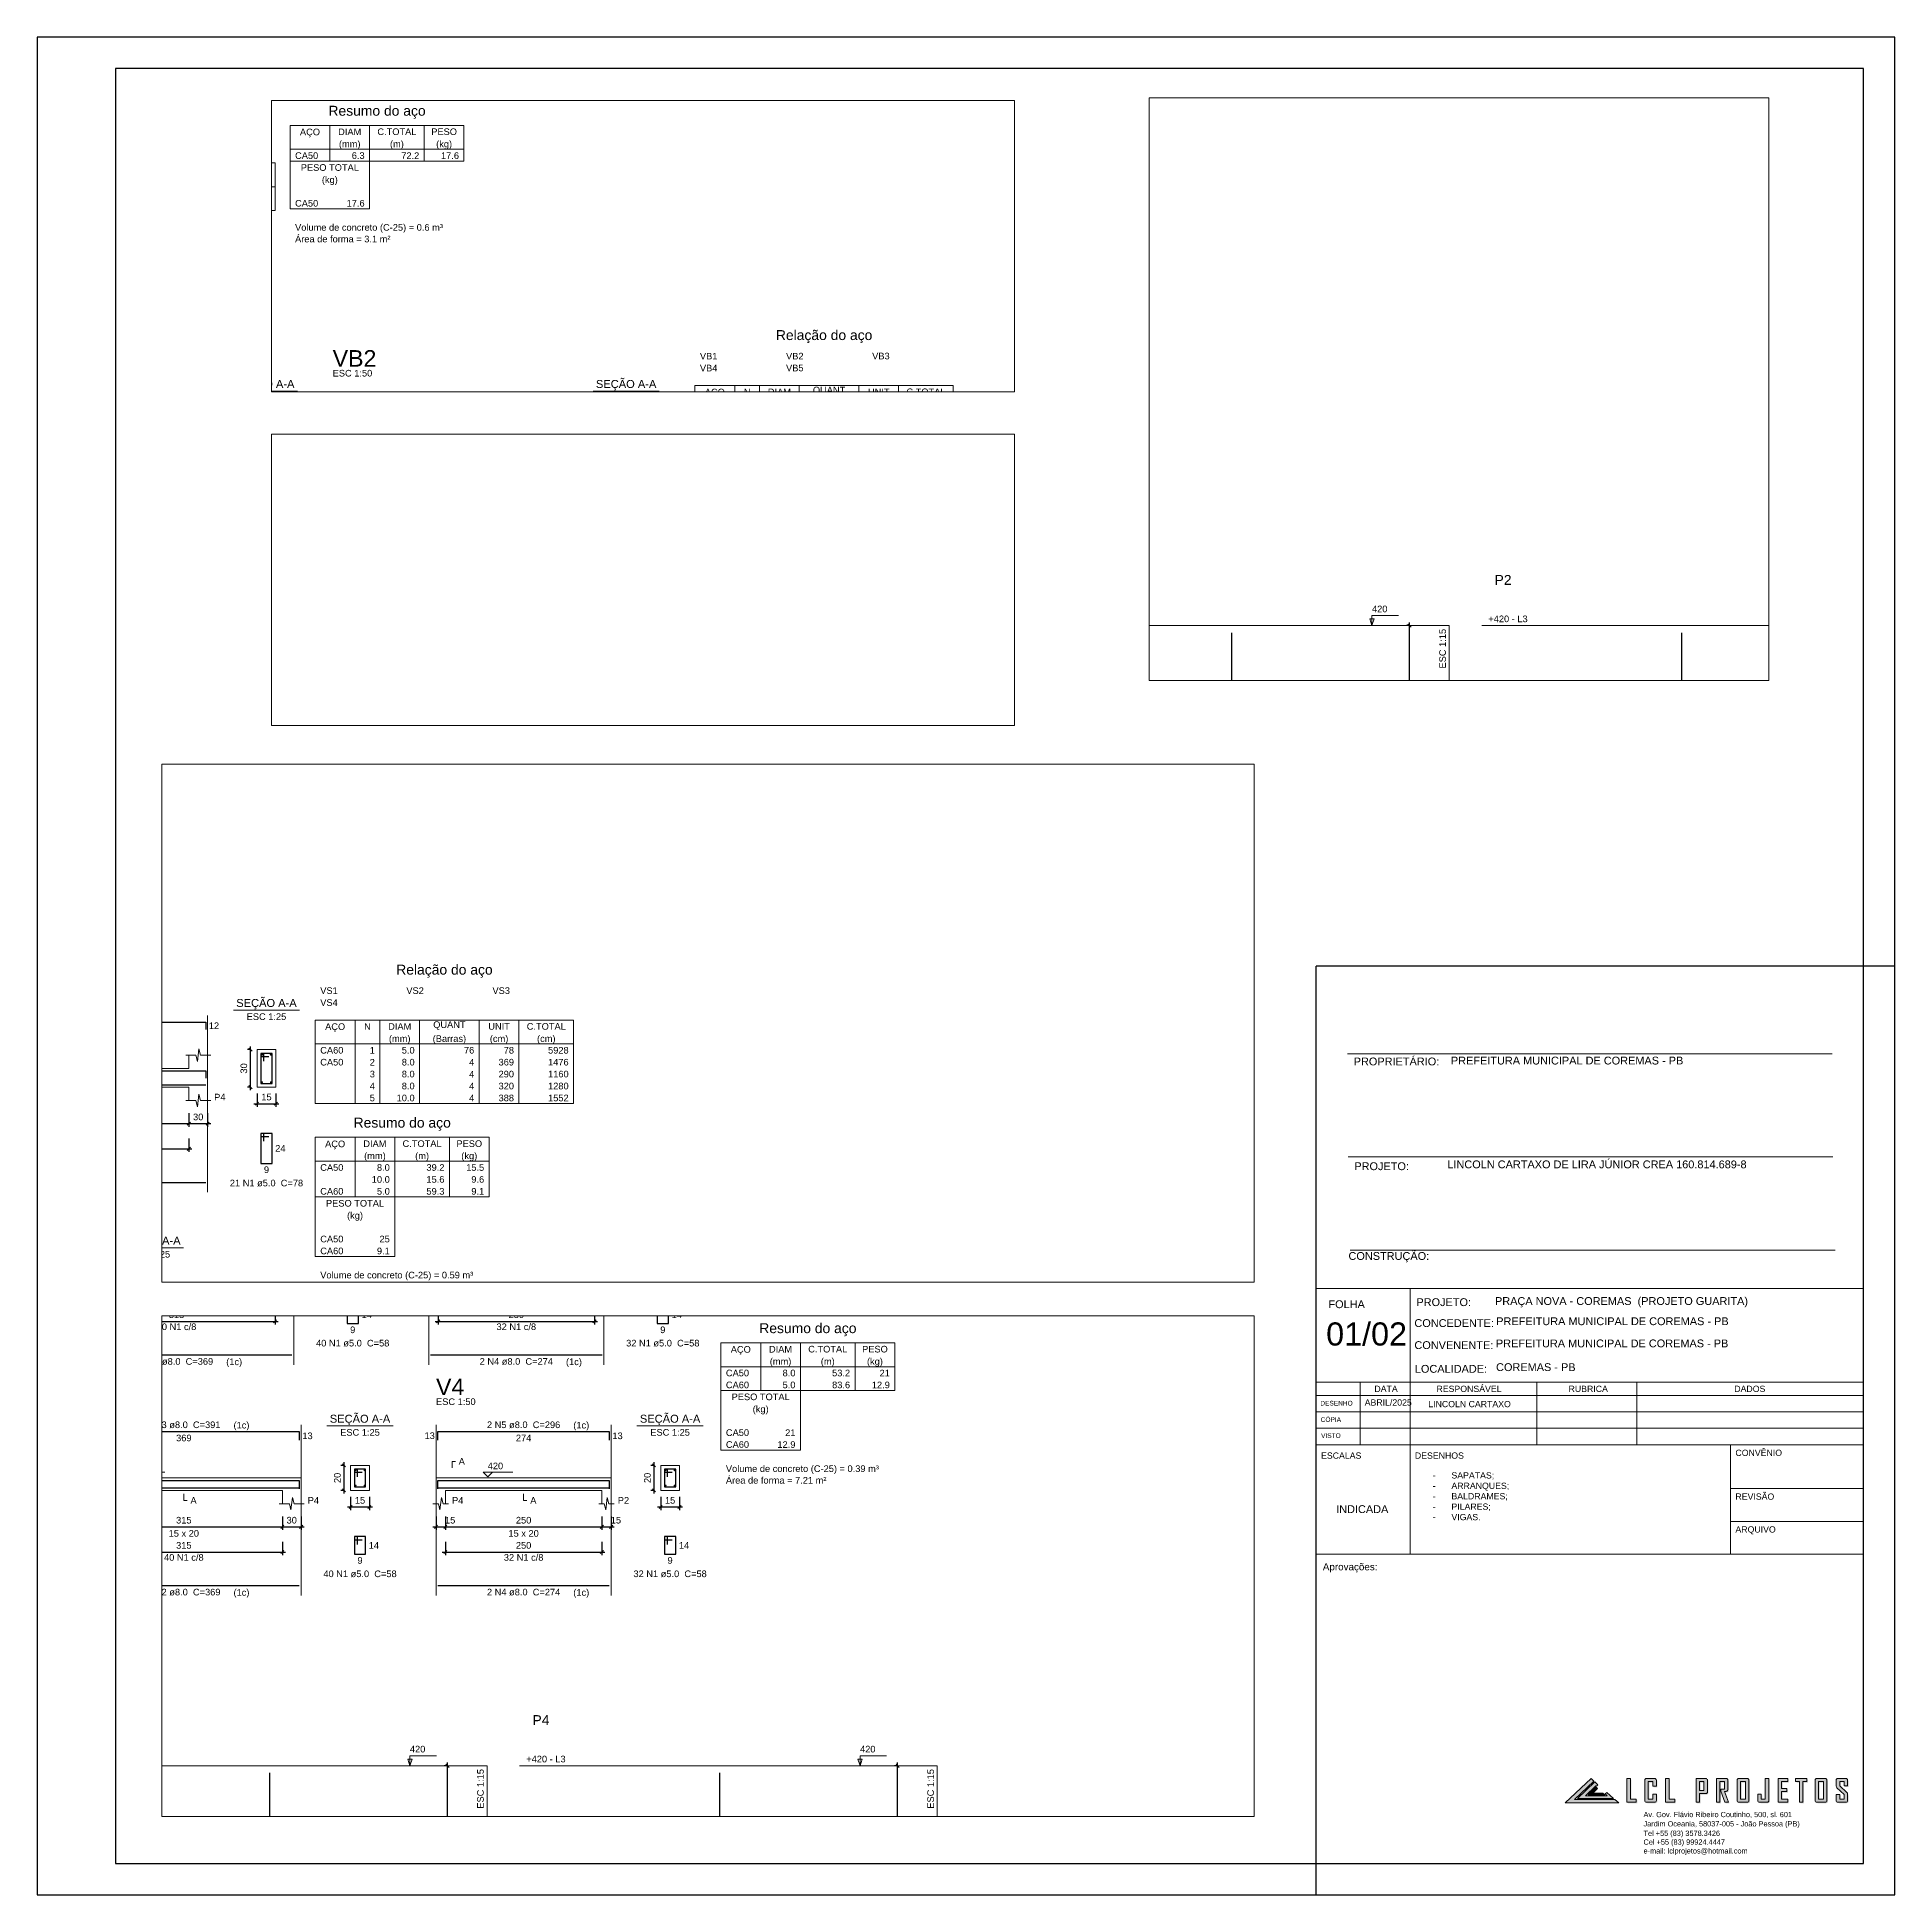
# Paper-space layout 'Layout2' of a CAD drawing. Header units: millimetres. Extents: x 0 to 0.594, y 0 to 0.594.
# The model-space entities are those that its viewports show. They can reach past a viewport. Long polylines and large blocks are cut down to what shows.
import ezdxf

# ---------------------------------------------------------------- set-up
doc = ezdxf.new("R2010")
doc.units = ezdxf.units.MM
doc.linetypes.add('DOT2', pattern=[3.175, 0, -3.175])
for name, color, linetype, lineweight in [('carimbo', 7, 'Continuous', 20), ('DT-Barras na forma', 2, 'Continuous', 30), ('DT-Barras no corte', 5, 'Continuous', 5), ('DT-Barras rebatidas', 2, 'Continuous', 30), ('DT-Cotas', 9, 'Continuous', 5), ('DT-Forma', 5, 'Continuous', 5), ('DT-Pontilhado', 9, 'DOT2', 5), ('DT-Relação do aço', 9, 'Continuous', 5), ('DT-Textos', 7, 'Continuous', 5), ('DT-Título', 3, 'Continuous', 20), ('Frente', 7, 'Continuous', 0), ('LOGO LCL', 8, 'Continuous', 0)]:
    doc.layers.add(name, color=color, linetype=linetype, lineweight=lineweight)
doc.styles.add('Arial', font='arial.ttf')
doc.styles.add('ROMANS', font='romans.shx')
doc.styles.get("Standard").update_dxf_attribs({"font": 'arial.ttf'})
doc.dimstyles.new('UM_14.999925', dxfattribs={"dimtxt": 0.18, "dimasz": 0.1, "dimexe": 0.1, "dimexo": 0.2, "dimgap": 0, "dimtad": 1, "dimtih": 1, "dimtoh": 1, "dimdec": 1, "dimlfac": 14.999925, "dimzin": 0, "dimdsep": 46, "dimtxsty": 'Standard', "dimblk": 'CLOSED', "dimblk1": 'CLOSED', "dimblk2": 'CLOSED', "dimcen": 0.09, "dimdle": 0.1, "dimadec": 1, "dimazin": 2, "dimtfac": 1, "dimtdec": 4, "dimtofl": 0, "dimtmove": 0, "dimatfit": 3, "dimldrblk": 'CLOSED', "dimfxl": 1, "dimtolj": 1, "dimarcsym": 0})
doc.dimstyles.new('UM_25.000000', dxfattribs={"dimtxt": 0.18, "dimasz": 0.1, "dimexe": 0.1, "dimexo": 0.2, "dimgap": 0, "dimtad": 1, "dimtih": 1, "dimtoh": 1, "dimdec": 1, "dimlfac": 25, "dimzin": 0, "dimdsep": 46, "dimtxsty": 'Standard', "dimblk": 'CLOSED', "dimblk1": 'CLOSED', "dimblk2": 'CLOSED', "dimcen": 0.09, "dimdle": 0.1, "dimadec": 1, "dimazin": 2, "dimtfac": 1, "dimtdec": 4, "dimtofl": 0, "dimtmove": 0, "dimatfit": 3, "dimldrblk": 'CLOSED', "dimfxl": 1, "dimtolj": 1, "dimarcsym": 0})
doc.dimstyles.new('UM_50.000000', dxfattribs={"dimtxt": 0.18, "dimasz": 0.1, "dimexe": 0.1, "dimexo": 0.2, "dimgap": 0, "dimtad": 1, "dimtih": 1, "dimtoh": 1, "dimdec": 1, "dimlfac": 50, "dimzin": 0, "dimdsep": 46, "dimtxsty": 'Standard', "dimblk": 'CLOSED', "dimblk1": 'CLOSED', "dimblk2": 'CLOSED', "dimcen": 0.09, "dimdle": 0.1, "dimadec": 1, "dimazin": 2, "dimtfac": 1, "dimtdec": 4, "dimtofl": 0, "dimtmove": 0, "dimatfit": 3, "dimldrblk": 'CLOSED', "dimfxl": 1, "dimtolj": 1, "dimarcsym": 0})

psp = doc.layouts.new('Layout2')

# ---------------------------------------------------------------- texts
at = {"style": 'Arial'}
for s, p in [('Av. Gov. Flávio Ribeiro Coutinho, 500, sl. 601', (0.51364, 0.02484)), ('Jardim Oceania, 58037-005 - João Pessoa (PB)', (0.51364, 0.02188)), ('Tel +55 (83) 3578.3426   ', (0.51364, 0.01885)), ('e-mail: lclprojetos@hotmail.com', (0.51364, 0.01322)), ('Cel +55 (83) 99924.4447   ', (0.51364, 0.01604))]:
    psp.add_text(s, height=0.00168, dxfattribs=at).set_placement(p)
at = {"layer": 'carimbo', "attachment_point": 1}
for s, width, gutter_width, heights, insert, char_height, style in [('\\pxql;{\\fArial|b0|i0|c0|p34;PROPRIETÁRIO:}', 0.0280628, 0.001, [0], (0.42097, 0.26772), 0.0025, 'ROMANS'), ('PREFEITURA MUNICIPAL DE COREMAS - PB', 0.1104933, 0.001, [0], (0.45204, 0.26801), 0.0025, 'Arial'), ('\\pxql;{\\fArial|b0|i0|c0|p34;PROJETO:}', 0.0280628, 0.001, [0], (0.42117, 0.23423), 0.0025, 'ROMANS'), ('\\pxql;LINCOLN CARTAXO DE LIRA JÚNIOR CREA 160.814.689-8 ', 0.1266411, 0.001, [0], (0.45091, 0.23482), 0.0025, 'Arial'), ('\\pxql;{\\fArial|b0|i0|c0|p34;CONSTRUÇÃO:}', 0.0280628, 0.001, [0], (0.4193, 0.20553), 0.0025, 'ROMANS'), ('\\pxql;{\\fArial|b0|i0|c0|p34;FOLHA}', 0.0151991, 0.001, [0], (0.41289, 0.1901), 0.0025, 'ROMANS'), ('\\pxql;{\\fArial|b0|i0|c0|p34;PROJETO:}', 0.0151991, 0.001, [0], (0.44102, 0.19076), 0.0025, 'Arial'), ('PRAÇA NOVA - COREMAS  (PROJETO GUARITA)', 0.1113722, 0.001, [0], (0.46614, 0.19112), 0.0025, 'Arial'), ('PREFEITURA MUNICIPAL DE COREMAS - PB', 0.1113722, 0.001, [0], (0.46654, 0.18466), 0.0025, 'Arial'), ('01/02', 0.0678839, 0.000771, [0], (0.41216, 0.18304), 0.007398, 'Arial'), ('\\pxql;CONCEDENTE:', 0.0151991, 0.001, [0], (0.44038, 0.18407), 0.0025, 'Arial'), ('\\pxql;CONVENENTE:', 0.0151991, 0.001, [0], (0.44038, 0.17702), 0.0025, 'Arial'), ('\\pxql;PREFEITURA MUNICIPAL DE COREMAS - PB', 0.1164507, 0.001, [0], (0.46644, 0.17757), 0.0025, 'Arial'), ('\\pxql;{\\fArial|b0|i0|c0|p34;LOCALIDADE:}', 0.0151991, 0.001, [0], (0.44052, 0.16944), 0.0025, 'Arial'), ('COREMAS - PB', 0.108829, 0.001, [0], (0.46649, 0.16998), 0.0025, 'Arial'), ('\\pxql;{\\fArial|b0|i0|c0|p34;DATA}', 0.0151991, 0.001, [0], (0.42759, 0.1628), 0.002, 'ROMANS'), ('\\pxql;{\\fArial|b0|i0|c0|p34;RESPONSÁVEL}', 0.0151991, 0.001, [0], (0.44744, 0.16279), 0.002, 'ROMANS'), ('\\pxql;{\\fArial|b0|i0|c0|p34;RUBRICA}', 0.0151991, 0.001, [0], (0.48967, 0.1628), 0.002, 'ROMANS'), ('\\pxql;{\\fArial|b0|i0|c0|p34;DADOS}', 0.0151991, 0.001, [0], (0.54266, 0.1628), 0.002, 'ROMANS'), ('\\pxql;{\\fArial|b0|i0|c0|p34;DESENHO}', 0.0151991, 0.001, [0], (0.41029, 0.15796), 0.0015, 'ROMANS'), ('LINCOLN CARTAXO', 0.0300409, 0.001, [0], (0.44482, 0.15793), 0.002, 'Arial'), ('\\pxql;{\\fArial|b0|i0|c0|p34;CÓPIA}', 0.0151991, 0.001, [0], (0.41041, 0.15271), 0.0015, 'ROMANS'), ('\\pxql;{\\fArial|b0|i0|c0|p34;VISTO}', 0.0151991, 0.001, [0], (0.41053, 0.14759), 0.0015, 'ROMANS'), ('\\pxql;CONVÊNIO', 0.0151991, 0.001, [0], (0.54303, 0.14234), 0.002, 'Arial'), ('\\pxql;{\\fArial|b0|i0|c0|p34;ESCALAS}', 0.0151991, 0.001, [0], (0.41053, 0.14145), 0.002, 'ROMANS'), ('\\pxql;{\\fArial|b0|i0|c0|p34;DESENHOS}', 0.0151991, 0.001, [0], (0.44053, 0.14145), 0.002, 'ROMANS'), ('\\pxi-3,l5,t5;{\\fArial|b0|i0|c0|p34;-^ISAPATAS; \\P-^IARRANQUES;\\P-^IBALDRAMES;\\P-^IPILARES;\\P-^IVIGAS.}', 0.100381, 0.001, [0.0205], (0.44222, 0.13513), 0.002, 'ROMANS'), ('{\\fArial|b0|i0|c0|p34;REVISÃO}', 0.0151991, 0.001, [0], (0.54303, 0.12834), 0.002, 'ROMANS'), ('\\pxql;INDICADA', 0.0194097, 0.001, [0], (0.41536, 0.12458), 0.0025, 'Arial'), ('\\pxql;{\\fArial|b0|i0|c0|p34;ARQUIVO}', 0.0151991, 0.001, [0], (0.54303, 0.11784), 0.002, 'ROMANS'), ('\\pxql;Aprovações:', 0.0227986, 0.0015, [0], (0.4111, 0.10602), 0.00225, 'Arial')]:
    psp.add_mtext_dynamic_manual_height_columns(s, width=width, gutter_width=gutter_width, heights=heights, dxfattribs=dict(at, insert=insert, char_height=char_height, style=style))
at = {"layer": 'carimbo', "insert": (0.42448, 0.15844), "char_height": 0.002, "width": 0.0151991, "attachment_point": 1, "style": 'Arial'}
psp.add_mtext('ABRIL/2025', dxfattribs=at)

msp = doc.modelspace()

# ---------------------------------------------------------------- texts
at = {"layer": 'DT-Barras rebatidas', "color": 7, "char_height": 0.2118, "line_spacing_factor": 0.9, "style": 'Arial'}
for s, insert, width, attachment_point in [('3 N2 ø8.0  C=369', (85.7856, 37.9331), 4.06656, 8), ('12', (76.7166, 11.3711), 0.90832, 1), ('24', (78.8405, 7.4504), 0.90832, 1), ('9', (78.5604, 6.7672), 0.65416, 2), ('21 N1 ø5.0  C=78', (78.5601, 6.1235), 4.06656, 8), ('40 N1 c/8', (99.2838, -7.2756), 2.28744, 8), ('14', (105.1977, -6.675), 0.90832, 1), ('32 N1 c/8', (110.1485, -7.2756), 2.28744, 8), ('14', (115.1125, -6.675), 0.90832, 1), ('40 N1 ø5.0  C=58', (104.9173, -7.8019), 4.06656, 8), ('9', (104.9176, -7.1582), 0.65416, 2), ('32 N1 ø5.0  C=58', (114.8321, -7.8019), 4.06656, 8), ('9', (114.8324, -7.1582), 0.65416, 2), ('2 N2 ø8.0  C=369', (99.2833, -8.3869), 4.06656, 8), ('2 N4 ø8.0  C=274', (110.1481, -8.3869), 4.06656, 8), ('2 N3 ø8.0  C=391', (99.5169, -10.4126), 4.06656, 8), ('369', (99.5174, -10.6162), 1.16248, 2), ('13', (103.3073, -10.5479), 0.90832, 1), ('13', (107.5422, -10.7597), 0.90832, 9), ('2 N5 ø8.0  C=296', (110.3817, -10.4126), 4.06656, 8), ('274', (110.3821, -10.6162), 1.16248, 2), ('13', (113.2221, -10.5479), 0.90832, 1), ('14', (105.4313, -14.0507), 0.90832, 1), ('14', (115.3461, -14.0507), 0.90832, 1), ('40 N1 c/8', (99.5174, -14.6513), 2.28744, 8), ('9', (105.1512, -14.5339), 0.65416, 2), ('32 N1 c/8', (110.3821, -14.6513), 2.28744, 8), ('9', (115.066, -14.5339), 0.65416, 2), ('40 N1 ø5.0  C=58', (105.1509, -15.1776), 4.06656, 8), ('32 N1 ø5.0  C=58', (115.0657, -15.1776), 4.06656, 8), ('2 N2 ø8.0  C=369', (99.5169, -15.7626), 4.06656, 8), ('2 N4 ø8.0  C=274', (110.3817, -15.7626), 4.06656, 8)]:
    msp.add_mtext(s, dxfattribs=dict(at, insert=insert, width=width, attachment_point=attachment_point))
at = {"layer": 'DT-Relação do aço', "color": 7, "line_spacing_factor": 0.9, "style": 'Arial'}
for s, insert, char_height, width, attachment_point in [('Resumo do aço', (83.4543, 46.918), 0.3177, 4.95612, 8), ('AÇO', (81.3098, 46.325), 0.2118, 0.76248, 8), ('DIAM', (82.5806, 46.3949), 0.2118, 1.01664, 8), ('C.TOTAL', (84.0897, 46.3949), 0.2118, 1.77912, 8), ('PESO', (85.5988, 46.3949), 0.2118, 1.01664, 8), ('CA50', (80.8333, 45.6324), 0.2118, 1.01664, 7), ('(mm)', (82.5806, 45.9438), 0.2118, 1.01664, 8), ('6.3', (83.0572, 45.6324), 0.2118, 0.76248, 9), ('(m)', (84.0897, 45.9438), 0.2118, 0.76248, 8), ('72.2', (84.8045, 45.6324), 0.2118, 1.01664, 9), ('(kg)', (85.5988, 45.9438), 0.2118, 1.01664, 8), ('17.6', (86.0753, 45.6324), 0.2118, 1.01664, 9), ('PESO TOTAL', (81.9452, 45.2512), 0.2118, 2.5416, 8), ('3564', (80.0392, 44.4327), 0.2118, 1.01664, 9), ('(kg)', (81.9452, 44.8), 0.2118, 1.01664, 8), ('3648', (80.0392, 44.0515), 0.2118, 1.01664, 9), ('CA50', (80.8333, 44.1075), 0.2118, 1.01664, 7), ('17.6', (83.0572, 44.1075), 0.2118, 1.01664, 9), ('Volume de concreto (C-25) = 0.6 m³', (80.8333, 43.2751), 0.2118, 8.64144, 7), ('Área de forma = 3.1 m²', (80.8333, 42.9637), 0.2118, 5.59152, 7), ('Relação do aço', (97.7501, 39.7452), 0.3177, 5.33736, 8), ('VB1', (93.7788, 39.222), 0.2118, 0.76248, 7), ('VB2', (96.5322, 39.222), 0.2118, 0.76248, 7), ('VB3', (99.2856, 39.222), 0.2118, 0.76248, 7), ('VB4', (93.7788, 38.8408), 0.2118, 0.76248, 7), ('VB5', (96.5322, 38.8408), 0.2118, 0.76248, 7), ('AÇO', (94.2554, 38.0084), 0.2118, 0.76248, 8), ('N', (95.2879, 38.0783), 0.2118, 0.25416, 8), ('DIAM', (96.3204, 38.0783), 0.2118, 1.01664, 8), ('QUANT', (97.9089, 38.0783), 0.2118, 1.2708, 8), ('UNIT', (99.4974, 38.0783), 0.2118, 1.01664, 8), ('C.TOTAL', (101.0065, 38.0783), 0.2118, 1.77912, 8), ('Relação do aço', (84.2507, 12.8022), 0.3177, 5.33736, 8), ('VS1', (80.2794, 12.2791), 0.2118, 0.76248, 7), ('VS2', (83.0328, 12.2791), 0.2118, 0.76248, 7), ('VS3', (85.7862, 12.2791), 0.2118, 0.76248, 7), ('VS4', (80.2794, 11.8978), 0.2118, 0.76248, 7), ('AÇO', (80.756, 11.0655), 0.2118, 0.76248, 8), ('N', (81.7885, 11.1354), 0.2118, 0.25416, 8), ('DIAM', (82.821, 11.1354), 0.2118, 1.01664, 8), ('QUANT', (84.4095, 11.1354), 0.2118, 1.2708, 8), ('UNIT', (85.998, 11.1354), 0.2118, 1.01664, 8), ('C.TOTAL', (87.5071, 11.1354), 0.2118, 1.77912, 8), ('(mm)', (82.821, 10.6842), 0.2118, 1.01664, 8), ('(Barras)', (84.4095, 10.6842), 0.2118, 2.03328, 8), ('(cm)', (85.998, 10.6842), 0.2118, 1.01664, 8), ('(cm)', (87.5071, 10.6842), 0.2118, 1.01664, 8), ('CA60', (80.2794, 10.3729), 0.2118, 1.01664, 7), ('CA50', (80.2794, 9.9916), 0.2118, 1.01664, 7), ('2', (82.0268, 9.9916), 0.2118, 0.25416, 9), ('1', (82.0268, 10.3729), 0.2118, 0.25416, 9), ('5.0', (83.2976, 10.3729), 0.2118, 0.76248, 9), ('8.0', (83.2976, 9.9916), 0.2118, 0.76248, 9), ('76', (85.2038, 10.3729), 0.2118, 0.50832, 9), ('4', (85.2038, 9.9916), 0.2118, 0.25416, 9), ('369', (86.4746, 9.9916), 0.2118, 0.76248, 9), ('78', (86.4746, 10.3729), 0.2118, 0.50832, 9), ('5928', (88.2219, 10.3729), 0.2118, 1.01664, 9), ('1476', (88.2219, 9.9916), 0.2118, 1.01664, 9), ('3', (82.0268, 9.6104), 0.2118, 0.25416, 9), ('8.0', (83.2976, 9.6104), 0.2118, 0.76248, 9), ('4', (85.2038, 9.6104), 0.2118, 0.25416, 9), ('290', (86.4746, 9.6104), 0.2118, 0.76248, 9), ('1160', (88.2219, 9.6104), 0.2118, 1.01664, 9), ('4', (82.0268, 9.2292), 0.2118, 0.25416, 9), ('5', (82.0268, 8.8479), 0.2118, 0.25416, 9), ('10.0', (83.2976, 8.8479), 0.2118, 1.01664, 9), ('8.0', (83.2976, 9.2292), 0.2118, 0.76248, 9), ('4', (85.2038, 9.2292), 0.2118, 0.25416, 9), ('4', (85.2038, 8.8479), 0.2118, 0.25416, 9), ('320', (86.4746, 9.2292), 0.2118, 0.76248, 9), ('388', (86.4746, 8.8479), 0.2118, 0.76248, 9), ('1280', (88.2219, 9.2292), 0.2118, 1.01664, 9), ('1552', (88.2219, 8.8479), 0.2118, 1.01664, 9), ('Resumo do aço', (82.9004, 7.9097), 0.3177, 4.95612, 8), ('AÇO', (80.756, 7.3166), 0.2118, 0.76248, 8), ('DIAM', (82.0268, 7.3865), 0.2118, 1.01664, 8), ('(mm)', (82.0268, 6.9354), 0.2118, 1.01664, 8), ('C.TOTAL', (83.5358, 7.3865), 0.2118, 1.77912, 8), ('(m)', (83.5358, 6.9354), 0.2118, 0.76248, 8), ('PESO', (85.0449, 7.3865), 0.2118, 1.01664, 8), ('(kg)', (85.0449, 6.9354), 0.2118, 1.01664, 8), ('CA50', (80.2794, 6.624), 0.2118, 1.01664, 7), ('8.0', (82.5033, 6.624), 0.2118, 0.76248, 9), ('39.2', (84.2507, 6.624), 0.2118, 1.01664, 9), ('15.5', (85.5215, 6.624), 0.2118, 1.01664, 9), ('CA60', (80.2794, 5.8615), 0.2118, 1.01664, 7), ('10.0', (82.5033, 6.2428), 0.2118, 1.01664, 9), ('5.0', (82.5033, 5.8615), 0.2118, 0.76248, 9), ('59.3', (84.2507, 5.8615), 0.2118, 1.01664, 9), ('15.6', (84.2507, 6.2428), 0.2118, 1.01664, 9), ('9.6', (85.5215, 6.2428), 0.2118, 0.76248, 9), ('9.1', (85.5215, 5.8615), 0.2118, 0.76248, 9), ('PESO TOTAL', (81.3914, 5.4803), 0.2118, 2.5416, 8), ('(kg)', (81.3914, 5.0292), 0.2118, 1.01664, 8), ('CA50', (80.2794, 4.3366), 0.2118, 1.01664, 7), ('CA60', (80.2794, 3.9553), 0.2118, 1.01664, 7), ('9.1', (82.5033, 3.9553), 0.2118, 0.76248, 9), ('25', (82.5033, 4.3366), 0.2118, 0.50832, 9), ('Área de forma = 9.83 m²', (80.2794, 2.8116), 0.2118, 5.84568, 7), ('Volume de concreto (C-25) = 0.59 m³', (80.2794, 3.123), 0.2118, 8.8956, 7), ('Resumo do aço', (119.4709, -7.4684), 0.3177, 4.95612, 8), ('AÇO', (117.3265, -8.0614), 0.2118, 0.76248, 8), ('DIAM', (118.5973, -7.9915), 0.2118, 1.01664, 8), ('(mm)', (118.5973, -8.4426), 0.2118, 1.01664, 8), ('C.TOTAL', (120.1063, -7.9915), 0.2118, 1.77912, 8), ('(m)', (120.1063, -8.4426), 0.2118, 0.76248, 8), ('PESO', (121.6154, -7.9915), 0.2118, 1.01664, 8), ('(kg)', (121.6154, -8.4426), 0.2118, 1.01664, 8), ('CA50', (116.8499, -8.754), 0.2118, 1.01664, 7), ('8.0', (119.0738, -8.754), 0.2118, 0.76248, 9), ('53.2', (120.8212, -8.754), 0.2118, 1.01664, 9), ('21', (122.092, -8.754), 0.2118, 0.50832, 9), ('CA60', (116.8499, -9.1352), 0.2118, 1.01664, 7), ('PESO TOTAL', (117.9619, -9.5165), 0.2118, 2.5416, 8), ('5.0', (119.0738, -9.1352), 0.2118, 0.76248, 9), ('83.6', (120.8212, -9.1352), 0.2118, 1.01664, 9), ('12.9', (122.092, -9.1352), 0.2118, 1.01664, 9), ('(kg)', (117.9619, -9.9676), 0.2118, 1.01664, 8), ('CA50', (116.8499, -10.6602), 0.2118, 1.01664, 7), ('21', (119.0738, -10.6602), 0.2118, 0.50832, 9), ('CA60', (116.8499, -11.0414), 0.2118, 1.01664, 7), ('12.9', (119.0738, -11.0414), 0.2118, 1.01664, 9), ('Volume de concreto (C-25) = 0.39 m³', (116.8499, -11.8738), 0.2118, 8.8956, 7), ('Área de forma = 7.21 m²', (116.8499, -12.1851), 0.2118, 5.84568, 7)]:
    msp.add_mtext(s, dxfattribs=dict(at, insert=insert, char_height=char_height, width=width, attachment_point=attachment_point))
at = {"layer": 'DT-Textos', "line_spacing_factor": 0.798, "style": 'Arial'}
for s, insert, char_height, width, attachment_point in [('SEÇÃO A-A', (79.8473, 38.2332), 0.25416, 2.744928, 8), ('ESC 1:50', (82.0356, 38.6741), 0.2118, 2.03328, 7), ('SEÇÃO A-A', (91.4196, 38.2332), 0.25416, 2.744928, 8), ('ESC 1:25', (79.8473, 37.8931), 0.2118, 2.03328, 8), ('(1c)', (87.3746, 37.8632), 0.2118, 1.01664, 7), ('ESC 1:25', (91.4196, 37.8931), 0.2118, 2.03328, 8), ('SEÇÃO A-A', (78.5601, 11.7886), 0.25416, 2.744928, 8), ('(1c)', (74.6211, 11.4166), 0.2118, 1.01664, 7), ('ESC 1:25', (78.5601, 11.4485), 0.2118, 2.03328, 8), ('P4', (76.8881, 8.8775), 0.2118, 0.50832, 7), ('SEÇÃO A-A', (74.8466, 4.1896), 0.25416, 2.744928, 8), ('ESC 1:25', (74.8466, 3.8495), 0.2118, 2.03328, 8), ('(1c)', (100.8723, -8.4568), 0.2118, 1.01664, 7), ('(1c)', (111.7371, -8.4568), 0.2118, 1.01664, 7), ('ESC 1:50', (107.5817, -9.6716), 0.2118, 2.03328, 7), ('SEÇÃO A-A', (105.1509, -10.3125), 0.25416, 2.744928, 8), ('SEÇÃO A-A', (115.0657, -10.3125), 0.25416, 2.744928, 8), ('(1c)', (101.1059, -10.4825), 0.2118, 1.01664, 7), ('ESC 1:25', (105.1509, -10.6526), 0.2118, 2.03328, 8), ('(1c)', (111.9707, -10.4825), 0.2118, 1.01664, 7), ('ESC 1:25', (115.0657, -10.6526), 0.2118, 2.03328, 8), ('A', (108.3057, -11.5766), 0.2118, 0.25416, 7), ('420', (109.2337, -11.7246), 0.2118, 0.76248, 7), ('A', (99.7289, -12.8236), 0.2118, 0.25416, 7), ('P4', (103.4789, -12.8236), 0.2118, 0.50832, 7), ('P4', (108.0937, -12.8236), 0.2118, 0.50832, 7), ('A', (110.5937, -12.8236), 0.2118, 0.25416, 7), ('P2', (113.3937, -12.8236), 0.2118, 0.50832, 7), ('15 x 20', (99.5169, -13.8826), 0.2118, 1.77912, 8), ('15 x 20', (110.3817, -13.8826), 0.2118, 1.77912, 8), ('(1c)', (101.1059, -15.8325), 0.2118, 1.01664, 7), ('(1c)', (111.9707, -15.8325), 0.2118, 1.01664, 7), ('420', (77.9591, -20.7806), 0.2118, 0.76248, 7), ('420', (106.7457, -20.7806), 0.2118, 0.76248, 7), ('420', (121.139, -20.7806), 0.2118, 0.76248, 7), ('+420 - L3', (81.6794, -21.0976), 0.2118, 2.28744, 7), ('+420 - L3', (110.466, -21.0976), 0.2118, 2.28744, 7)]:
    msp.add_mtext(s, dxfattribs=dict(at, insert=insert, char_height=char_height, width=width, attachment_point=attachment_point))
at = {"layer": 'DT-Textos', "char_height": 0.2118, "width": 2.03328, "attachment_point": 9, "rotation": 90.00021, "line_spacing_factor": 0.798, "style": 'Arial'}
for insert in [(80.3242, -21.3095), (109.1108, -21.3095), (123.5041, -21.3095)]:
    msp.add_mtext('ESC 1:15', dxfattribs=dict(at, insert=insert))
at = {"layer": 'DT-Título', "attachment_point": 7, "line_spacing_factor": 0.798, "style": 'Arial'}
for s, insert, char_height, width in [('VB2', (82.0356, 38.992), 0.5295, 1.9062), ('V4', (107.5817, -9.3538), 0.5295, 1.2708), ('P2', (81.8783, -19.903), 0.3177, 0.76248), ('P4', (110.6649, -19.903), 0.3177, 0.76248)]:
    msp.add_mtext(s, dxfattribs=dict(at, insert=insert, char_height=char_height, width=width))

# ---------------------------------------------------------------- blocks, each defined once
blk = doc.blocks.new('_OBLIQUE')
at = {"color": 0, "linetype": 'ByBlock', "lineweight": -2}
blk.add_line((-0.5, -0.5), (0.5, 0.5), dxfattribs=at)
blk = doc.blocks.new('*D74')
at = {"layer": 'Defpoints', "color": 0, "transparency": 16777216}
for p in [(79.16, -21.204), (79.371, -21.204), (79.371, -29.204)]:
    blk.add_point(p, dxfattribs=at)
at = {"layer": 'DT-Cotas', "color": 0, "lineweight": -2, "transparency": 16777216}
for p, q in [((79.171, -21.204), (79.06, -21.204)), ((79.16, -29.304), (79.16, -21.104)), ((79.171, -29.204), (79.06, -29.204))]:
    blk.add_line(p, q, dxfattribs=at)
at = {"layer": 'DT-Cotas', "color": 0, "lineweight": -2, "transparency": 16777216, "xscale": 0.1, "yscale": 0.1, "zscale": 0.1}
for p, rotation in [((79.16, -21.204), 90), ((79.16, -29.204), 270)]:
    blk.add_blockref('_OBLIQUE', p, dxfattribs=dict(at, rotation=rotation))
at = {"layer": 'DT-Cotas', "transparency": 16777216, "insert": (78.948, -25.204), "char_height": 0.2118, "attachment_point": 5, "rotation": 90, "style": 'Arial'}
blk.add_mtext('\\A1;120', dxfattribs=at)
blk = doc.blocks.new('*D47')
at = {"layer": 'Defpoints', "color": 0, "transparency": 16777216}
for p in [(107.946, -21.204), (108.158, -21.204), (108.158, -29.204)]:
    blk.add_point(p, dxfattribs=at)
at = {"layer": 'DT-Cotas', "color": 0, "lineweight": -2, "transparency": 16777216}
for p, q in [((107.958, -21.204), (107.846, -21.204)), ((107.946, -29.304), (107.946, -21.104)), ((107.958, -29.204), (107.846, -29.204))]:
    blk.add_line(p, q, dxfattribs=at)
at = {"layer": 'DT-Cotas', "color": 0, "lineweight": -2, "transparency": 16777216, "xscale": 0.1, "yscale": 0.1, "zscale": 0.1}
for p, rotation in [((107.946, -21.204), 90), ((107.946, -29.204), 270)]:
    blk.add_blockref('_OBLIQUE', p, dxfattribs=dict(at, rotation=rotation))
at = {"layer": 'DT-Cotas', "transparency": 16777216, "insert": (107.734, -25.204), "char_height": 0.2118, "attachment_point": 5, "rotation": 90, "style": 'Arial'}
blk.add_mtext('\\A1;120', dxfattribs=at)
blk = doc.blocks.new('*D56')
at = {"layer": 'Defpoints', "color": 0, "transparency": 16777216}
for p in [(122.339, -21.204), (122.551, -21.204), (122.551, -29.204)]:
    blk.add_point(p, dxfattribs=at)
at = {"layer": 'DT-Cotas', "color": 0, "lineweight": -2, "transparency": 16777216}
for p, q in [((122.351, -21.204), (122.239, -21.204)), ((122.339, -29.304), (122.339, -21.104)), ((122.351, -29.204), (122.239, -29.204))]:
    blk.add_line(p, q, dxfattribs=at)
at = {"layer": 'DT-Cotas', "color": 0, "lineweight": -2, "transparency": 16777216, "xscale": 0.1, "yscale": 0.1, "zscale": 0.1}
for p, rotation in [((122.339, -21.204), 90), ((122.339, -29.204), 270)]:
    blk.add_blockref('_OBLIQUE', p, dxfattribs=dict(at, rotation=rotation))
at = {"layer": 'DT-Cotas', "transparency": 16777216, "insert": (122.128, -25.204), "char_height": 0.2118, "attachment_point": 5, "rotation": 90, "style": 'Arial'}
blk.add_mtext('\\A1;120', dxfattribs=at)
blk = doc.blocks.new('*D96')
at = {"layer": 'Defpoints', "color": 0, "transparency": 16777216}
for p in [(96.367, -13.035), (102.667, -13.035), (102.667, -13.565)]:
    blk.add_point(p, dxfattribs=at)
at = {"layer": 'DT-Cotas', "color": 0, "lineweight": -2, "transparency": 16777216}
for p, q in [((96.267, -13.565), (102.767, -13.565)), ((96.367, -13.235), (96.367, -13.665)), ((102.667, -13.235), (102.667, -13.665))]:
    blk.add_line(p, q, dxfattribs=at)
at = {"layer": 'DT-Cotas', "color": 0, "lineweight": -2, "transparency": 16777216, "xscale": 0.1, "yscale": 0.1, "zscale": 0.1, "rotation": 180}
blk.add_blockref('_OBLIQUE', (96.367, -13.565), dxfattribs=at)
at = {"layer": 'DT-Cotas', "color": 0, "lineweight": -2, "transparency": 16777216, "xscale": 0.1, "yscale": 0.1, "zscale": 0.1}
blk.add_blockref('_OBLIQUE', (102.667, -13.565), dxfattribs=at)
at = {"layer": 'DT-Cotas', "transparency": 16777216, "insert": (99.517, -13.353), "char_height": 0.2118, "attachment_point": 5, "rotation": 0.00573, "style": 'Arial'}
blk.add_mtext('\\A1;315', dxfattribs=at)
blk = doc.blocks.new('*D97')
at = {"layer": 'Defpoints', "color": 0, "transparency": 16777216}
for p in [(102.667, -13.035), (103.267, -13.035), (103.267, -13.565)]:
    blk.add_point(p, dxfattribs=at)
at = {"layer": 'DT-Cotas', "color": 0, "lineweight": -2, "transparency": 16777216}
for p, q in [((102.567, -13.565), (103.367, -13.565)), ((102.667, -13.235), (102.667, -13.665)), ((103.267, -13.235), (103.267, -13.665))]:
    blk.add_line(p, q, dxfattribs=at)
at = {"layer": 'DT-Cotas', "color": 0, "lineweight": -2, "transparency": 16777216, "xscale": 0.1, "yscale": 0.1, "zscale": 0.1, "rotation": 180}
blk.add_blockref('_OBLIQUE', (102.667, -13.565), dxfattribs=at)
at = {"layer": 'DT-Cotas', "color": 0, "lineweight": -2, "transparency": 16777216, "xscale": 0.1, "yscale": 0.1, "zscale": 0.1}
blk.add_blockref('_OBLIQUE', (103.267, -13.565), dxfattribs=at)
at = {"layer": 'DT-Cotas', "transparency": 16777216, "insert": (102.967, -13.353), "char_height": 0.2118, "attachment_point": 5, "rotation": 0.00573, "style": 'Arial'}
blk.add_mtext('\\A1;30', dxfattribs=at)
blk = doc.blocks.new('*D98')
at = {"layer": 'Defpoints', "color": 0, "transparency": 16777216}
for p in [(104.639, -11.6), (104.851, -11.6), (104.851, -12.4)]:
    blk.add_point(p, dxfattribs=at)
at = {"layer": 'DT-Cotas', "color": 0, "lineweight": -2, "transparency": 16777216}
for p, q in [((104.651, -11.6), (104.539, -11.6)), ((104.639, -12.5), (104.639, -11.5)), ((104.651, -12.4), (104.539, -12.4))]:
    blk.add_line(p, q, dxfattribs=at)
at = {"layer": 'DT-Cotas', "color": 0, "lineweight": -2, "transparency": 16777216, "xscale": 0.1, "yscale": 0.1, "zscale": 0.1}
for p, rotation in [((104.639, -11.6), 90), ((104.639, -12.4), 270)]:
    blk.add_blockref('_OBLIQUE', p, dxfattribs=dict(at, rotation=rotation))
at = {"layer": 'DT-Cotas', "transparency": 16777216, "insert": (104.428, -12), "char_height": 0.2118, "attachment_point": 5, "rotation": 90, "style": 'Arial'}
blk.add_mtext('\\A1;20', dxfattribs=at)
blk = doc.blocks.new('*D99')
at = {"layer": 'Defpoints', "color": 0, "transparency": 16777216}
for p in [(104.851, -12.4), (105.451, -12.4), (105.451, -12.929)]:
    blk.add_point(p, dxfattribs=at)
at = {"layer": 'DT-Cotas', "color": 0, "lineweight": -2, "transparency": 16777216}
for p, q in [((104.751, -12.929), (105.551, -12.929)), ((104.851, -12.6), (104.851, -13.029)), ((105.451, -12.6), (105.451, -13.029))]:
    blk.add_line(p, q, dxfattribs=at)
at = {"layer": 'DT-Cotas', "color": 0, "lineweight": -2, "transparency": 16777216, "xscale": 0.1, "yscale": 0.1, "zscale": 0.1, "rotation": 180}
blk.add_blockref('_OBLIQUE', (104.851, -12.929), dxfattribs=at)
at = {"layer": 'DT-Cotas', "color": 0, "lineweight": -2, "transparency": 16777216, "xscale": 0.1, "yscale": 0.1, "zscale": 0.1}
blk.add_blockref('_OBLIQUE', (105.451, -12.929), dxfattribs=at)
at = {"layer": 'DT-Cotas', "transparency": 16777216, "insert": (105.151, -12.718), "char_height": 0.2118, "attachment_point": 5, "rotation": 0.00573, "style": 'Arial'}
blk.add_mtext('\\A1;15', dxfattribs=at)
blk = doc.blocks.new('*D100')
at = {"layer": 'Defpoints', "color": 0, "transparency": 16777216}
for p in [(96.367, -13.84), (102.667, -13.84), (102.667, -14.37)]:
    blk.add_point(p, dxfattribs=at)
at = {"layer": 'DT-Cotas', "color": 0, "lineweight": -2, "transparency": 16777216}
for p, q in [((96.367, -14.04), (96.367, -14.47)), ((102.667, -14.04), (102.667, -14.47)), ((96.267, -14.37), (102.767, -14.37))]:
    blk.add_line(p, q, dxfattribs=at)
at = {"layer": 'DT-Cotas', "color": 0, "lineweight": -2, "transparency": 16777216, "xscale": 0.1, "yscale": 0.1, "zscale": 0.1, "rotation": 180}
blk.add_blockref('_OBLIQUE', (96.367, -14.37), dxfattribs=at)
at = {"layer": 'DT-Cotas', "color": 0, "lineweight": -2, "transparency": 16777216, "xscale": 0.1, "yscale": 0.1, "zscale": 0.1}
blk.add_blockref('_OBLIQUE', (102.667, -14.37), dxfattribs=at)
at = {"layer": 'DT-Cotas', "transparency": 16777216, "insert": (99.517, -14.158), "char_height": 0.2118, "attachment_point": 5, "rotation": 0.00573, "style": 'Arial'}
blk.add_mtext('\\A1;315', dxfattribs=at)
blk = doc.blocks.new('*D101')
at = {"layer": 'Defpoints', "color": 0, "transparency": 16777216}
for p in [(107.582, -13.035), (107.882, -13.035), (107.882, -13.565)]:
    blk.add_point(p, dxfattribs=at)
at = {"layer": 'DT-Cotas', "color": 0, "lineweight": -2, "transparency": 16777216}
for p, q in [((107.482, -13.565), (107.982, -13.565)), ((107.582, -13.235), (107.582, -13.665)), ((107.882, -13.235), (107.882, -13.665))]:
    blk.add_line(p, q, dxfattribs=at)
at = {"layer": 'DT-Cotas', "color": 0, "lineweight": -2, "transparency": 16777216, "xscale": 0.1, "yscale": 0.1, "zscale": 0.1, "rotation": 180}
blk.add_blockref('_OBLIQUE', (107.582, -13.565), dxfattribs=at)
at = {"layer": 'DT-Cotas', "color": 0, "lineweight": -2, "transparency": 16777216, "xscale": 0.1, "yscale": 0.1, "zscale": 0.1}
blk.add_blockref('_OBLIQUE', (107.882, -13.565), dxfattribs=at)
at = {"layer": 'DT-Cotas', "transparency": 16777216, "insert": (108.033, -13.353), "char_height": 0.2118, "attachment_point": 5, "rotation": 0.00573, "style": 'Arial'}
blk.add_mtext('\\A1;15', dxfattribs=at)
blk = doc.blocks.new('*D102')
at = {"layer": 'Defpoints', "color": 0, "transparency": 16777216}
for p in [(107.882, -13.035), (112.882, -13.035), (112.882, -13.565)]:
    blk.add_point(p, dxfattribs=at)
at = {"layer": 'DT-Cotas', "color": 0, "lineweight": -2, "transparency": 16777216}
for p, q in [((107.782, -13.565), (112.982, -13.565)), ((107.882, -13.235), (107.882, -13.665)), ((112.882, -13.235), (112.882, -13.665))]:
    blk.add_line(p, q, dxfattribs=at)
at = {"layer": 'DT-Cotas', "color": 0, "lineweight": -2, "transparency": 16777216, "xscale": 0.1, "yscale": 0.1, "zscale": 0.1, "rotation": 180}
blk.add_blockref('_OBLIQUE', (107.882, -13.565), dxfattribs=at)
at = {"layer": 'DT-Cotas', "color": 0, "lineweight": -2, "transparency": 16777216, "xscale": 0.1, "yscale": 0.1, "zscale": 0.1}
blk.add_blockref('_OBLIQUE', (112.882, -13.565), dxfattribs=at)
at = {"layer": 'DT-Cotas', "transparency": 16777216, "insert": (110.382, -13.353), "char_height": 0.2118, "attachment_point": 5, "rotation": 0.00573, "style": 'Arial'}
blk.add_mtext('\\A1;250', dxfattribs=at)
blk = doc.blocks.new('*D103')
at = {"layer": 'Defpoints', "color": 0, "transparency": 16777216}
for p in [(112.882, -13.035), (113.182, -13.035), (113.182, -13.565)]:
    blk.add_point(p, dxfattribs=at)
at = {"layer": 'DT-Cotas', "color": 0, "lineweight": -2, "transparency": 16777216}
for p, q in [((112.782, -13.565), (113.282, -13.565)), ((112.882, -13.235), (112.882, -13.665)), ((113.182, -13.235), (113.182, -13.665))]:
    blk.add_line(p, q, dxfattribs=at)
at = {"layer": 'DT-Cotas', "color": 0, "lineweight": -2, "transparency": 16777216, "xscale": 0.1, "yscale": 0.1, "zscale": 0.1, "rotation": 180}
blk.add_blockref('_OBLIQUE', (112.882, -13.565), dxfattribs=at)
at = {"layer": 'DT-Cotas', "color": 0, "lineweight": -2, "transparency": 16777216, "xscale": 0.1, "yscale": 0.1, "zscale": 0.1}
blk.add_blockref('_OBLIQUE', (113.182, -13.565), dxfattribs=at)
at = {"layer": 'DT-Cotas', "transparency": 16777216, "insert": (113.333, -13.353), "char_height": 0.2118, "attachment_point": 5, "rotation": 0.00573, "style": 'Arial'}
blk.add_mtext('\\A1;15', dxfattribs=at)
blk = doc.blocks.new('*D104')
at = {"layer": 'Defpoints', "color": 0, "transparency": 16777216}
for p in [(114.554, -11.6), (114.766, -11.6), (114.766, -12.4)]:
    blk.add_point(p, dxfattribs=at)
at = {"layer": 'DT-Cotas', "color": 0, "lineweight": -2, "transparency": 16777216}
for p, q in [((114.566, -11.6), (114.454, -11.6)), ((114.554, -12.5), (114.554, -11.5)), ((114.566, -12.4), (114.454, -12.4))]:
    blk.add_line(p, q, dxfattribs=at)
at = {"layer": 'DT-Cotas', "color": 0, "lineweight": -2, "transparency": 16777216, "xscale": 0.1, "yscale": 0.1, "zscale": 0.1}
for p, rotation in [((114.554, -11.6), 90), ((114.554, -12.4), 270)]:
    blk.add_blockref('_OBLIQUE', p, dxfattribs=dict(at, rotation=rotation))
at = {"layer": 'DT-Cotas', "transparency": 16777216, "insert": (114.342, -12), "char_height": 0.2118, "attachment_point": 5, "rotation": 90, "style": 'Arial'}
blk.add_mtext('\\A1;20', dxfattribs=at)
blk = doc.blocks.new('*D105')
at = {"layer": 'Defpoints', "color": 0, "transparency": 16777216}
for p in [(114.766, -12.4), (115.366, -12.4), (115.366, -12.929)]:
    blk.add_point(p, dxfattribs=at)
at = {"layer": 'DT-Cotas', "color": 0, "lineweight": -2, "transparency": 16777216}
for p, q in [((114.666, -12.929), (115.466, -12.929)), ((114.766, -12.6), (114.766, -13.029)), ((115.366, -12.6), (115.366, -13.029))]:
    blk.add_line(p, q, dxfattribs=at)
at = {"layer": 'DT-Cotas', "color": 0, "lineweight": -2, "transparency": 16777216, "xscale": 0.1, "yscale": 0.1, "zscale": 0.1, "rotation": 180}
blk.add_blockref('_OBLIQUE', (114.766, -12.929), dxfattribs=at)
at = {"layer": 'DT-Cotas', "color": 0, "lineweight": -2, "transparency": 16777216, "xscale": 0.1, "yscale": 0.1, "zscale": 0.1}
blk.add_blockref('_OBLIQUE', (115.366, -12.929), dxfattribs=at)
at = {"layer": 'DT-Cotas', "transparency": 16777216, "insert": (115.066, -12.718), "char_height": 0.2118, "attachment_point": 5, "rotation": 0.00573, "style": 'Arial'}
blk.add_mtext('\\A1;15', dxfattribs=at)
blk = doc.blocks.new('*D106')
at = {"layer": 'Defpoints', "color": 0, "transparency": 16777216}
for p in [(107.882, -13.84), (112.882, -13.84), (112.882, -14.37)]:
    blk.add_point(p, dxfattribs=at)
at = {"layer": 'DT-Cotas', "color": 0, "lineweight": -2, "transparency": 16777216}
for p, q in [((107.882, -14.04), (107.882, -14.47)), ((112.882, -14.04), (112.882, -14.47)), ((107.782, -14.37), (112.982, -14.37))]:
    blk.add_line(p, q, dxfattribs=at)
at = {"layer": 'DT-Cotas', "color": 0, "lineweight": -2, "transparency": 16777216, "xscale": 0.1, "yscale": 0.1, "zscale": 0.1, "rotation": 180}
blk.add_blockref('_OBLIQUE', (107.882, -14.37), dxfattribs=at)
at = {"layer": 'DT-Cotas', "color": 0, "lineweight": -2, "transparency": 16777216, "xscale": 0.1, "yscale": 0.1, "zscale": 0.1}
blk.add_blockref('_OBLIQUE', (112.882, -14.37), dxfattribs=at)
at = {"layer": 'DT-Cotas', "transparency": 16777216, "insert": (110.382, -14.158), "char_height": 0.2118, "attachment_point": 5, "rotation": 0.00573, "style": 'Arial'}
blk.add_mtext('\\A1;250', dxfattribs=at)
blk = doc.blocks.new('*D115')
at = {"layer": 'Defpoints', "color": 0, "transparency": 16777216}
for p in [(96.134, -6.464), (102.434, -6.464), (102.434, -6.994)]:
    blk.add_point(p, dxfattribs=at)
at = {"layer": 'DT-Cotas', "color": 0, "lineweight": -2, "transparency": 16777216}
for p, q in [((96.034, -6.994), (102.534, -6.994)), ((96.134, -6.664), (96.134, -7.094)), ((102.434, -6.664), (102.434, -7.094))]:
    blk.add_line(p, q, dxfattribs=at)
at = {"layer": 'DT-Cotas', "color": 0, "lineweight": -2, "transparency": 16777216, "xscale": 0.1, "yscale": 0.1, "zscale": 0.1, "rotation": 180}
blk.add_blockref('_OBLIQUE', (96.134, -6.994), dxfattribs=at)
at = {"layer": 'DT-Cotas', "color": 0, "lineweight": -2, "transparency": 16777216, "xscale": 0.1, "yscale": 0.1, "zscale": 0.1}
blk.add_blockref('_OBLIQUE', (102.434, -6.994), dxfattribs=at)
at = {"layer": 'DT-Cotas', "transparency": 16777216, "insert": (99.284, -6.782), "char_height": 0.2118, "attachment_point": 5, "rotation": 0.00573, "style": 'Arial'}
blk.add_mtext('\\A1;315', dxfattribs=at)
blk = doc.blocks.new('*D109')
at = {"layer": 'Defpoints', "color": 0, "transparency": 16777216}
for p in [(107.649, -6.464), (112.649, -6.464), (112.649, -6.994)]:
    blk.add_point(p, dxfattribs=at)
at = {"layer": 'DT-Cotas', "color": 0, "lineweight": -2, "transparency": 16777216}
for p, q in [((107.549, -6.994), (112.749, -6.994)), ((107.649, -6.664), (107.649, -7.094)), ((112.649, -6.664), (112.649, -7.094))]:
    blk.add_line(p, q, dxfattribs=at)
at = {"layer": 'DT-Cotas', "color": 0, "lineweight": -2, "transparency": 16777216, "xscale": 0.1, "yscale": 0.1, "zscale": 0.1, "rotation": 180}
blk.add_blockref('_OBLIQUE', (107.649, -6.994), dxfattribs=at)
at = {"layer": 'DT-Cotas', "color": 0, "lineweight": -2, "transparency": 16777216, "xscale": 0.1, "yscale": 0.1, "zscale": 0.1}
blk.add_blockref('_OBLIQUE', (112.649, -6.994), dxfattribs=at)
at = {"layer": 'DT-Cotas', "transparency": 16777216, "insert": (110.149, -6.782), "char_height": 0.2118, "attachment_point": 5, "rotation": 0.00573, "style": 'Arial'}
blk.add_mtext('\\A1;250', dxfattribs=at)
blk = doc.blocks.new('*D120')
at = {"layer": 'Defpoints', "color": 0, "transparency": 16777216}
for p in [(69.777, 8.666), (76.077, 8.666), (76.077, 8.136)]:
    blk.add_point(p, dxfattribs=at)
at = {"layer": 'DT-Cotas', "color": 0, "lineweight": -2, "transparency": 16777216}
for p, q in [((69.777, 8.466), (69.777, 8.036)), ((76.077, 8.466), (76.077, 8.036)), ((69.677, 8.136), (76.177, 8.136))]:
    blk.add_line(p, q, dxfattribs=at)
at = {"layer": 'DT-Cotas', "color": 0, "lineweight": -2, "transparency": 16777216, "xscale": 0.1, "yscale": 0.1, "zscale": 0.1, "rotation": 180}
blk.add_blockref('_OBLIQUE', (69.777, 8.136), dxfattribs=at)
at = {"layer": 'DT-Cotas', "color": 0, "lineweight": -2, "transparency": 16777216, "xscale": 0.1, "yscale": 0.1, "zscale": 0.1}
blk.add_blockref('_OBLIQUE', (76.077, 8.136), dxfattribs=at)
at = {"layer": 'DT-Cotas', "transparency": 16777216, "insert": (72.927, 8.348), "char_height": 0.2118, "attachment_point": 5, "rotation": 0.00573, "style": 'Arial'}
blk.add_mtext('\\A1;315', dxfattribs=at)
blk = doc.blocks.new('*D121')
at = {"layer": 'Defpoints', "color": 0, "transparency": 16777216}
for p in [(76.077, 8.666), (76.677, 8.666), (76.677, 8.136)]:
    blk.add_point(p, dxfattribs=at)
at = {"layer": 'DT-Cotas', "color": 0, "lineweight": -2, "transparency": 16777216}
for p, q in [((76.077, 8.466), (76.077, 8.036)), ((76.677, 8.466), (76.677, 8.036)), ((75.977, 8.136), (76.777, 8.136))]:
    blk.add_line(p, q, dxfattribs=at)
at = {"layer": 'DT-Cotas', "color": 0, "lineweight": -2, "transparency": 16777216, "xscale": 0.1, "yscale": 0.1, "zscale": 0.1, "rotation": 180}
blk.add_blockref('_OBLIQUE', (76.077, 8.136), dxfattribs=at)
at = {"layer": 'DT-Cotas', "color": 0, "lineweight": -2, "transparency": 16777216, "xscale": 0.1, "yscale": 0.1, "zscale": 0.1}
blk.add_blockref('_OBLIQUE', (76.677, 8.136), dxfattribs=at)
at = {"layer": 'DT-Cotas', "transparency": 16777216, "insert": (76.377, 8.348), "char_height": 0.2118, "attachment_point": 5, "rotation": 0.00573, "style": 'Arial'}
blk.add_mtext('\\A1;30', dxfattribs=at)
blk = doc.blocks.new('*D122')
at = {"layer": 'Defpoints', "color": 0, "transparency": 16777216}
for p in [(78.049, 10.501), (78.26, 10.501), (78.26, 9.301)]:
    blk.add_point(p, dxfattribs=at)
at = {"layer": 'DT-Cotas', "color": 0, "lineweight": -2, "transparency": 16777216}
for p, q in [((78.06, 10.501), (77.949, 10.501)), ((78.049, 9.201), (78.049, 10.601)), ((78.06, 9.301), (77.949, 9.301))]:
    blk.add_line(p, q, dxfattribs=at)
at = {"layer": 'DT-Cotas', "color": 0, "lineweight": -2, "transparency": 16777216, "xscale": 0.1, "yscale": 0.1, "zscale": 0.1}
for p, rotation in [((78.049, 10.501), 90), ((78.049, 9.301), 270)]:
    blk.add_blockref('_OBLIQUE', p, dxfattribs=dict(at, rotation=rotation))
at = {"layer": 'DT-Cotas', "transparency": 16777216, "insert": (77.837, 9.901), "char_height": 0.2118, "attachment_point": 5, "rotation": 90, "style": 'Arial'}
blk.add_mtext('\\A1;30', dxfattribs=at)
blk = doc.blocks.new('*D123')
at = {"layer": 'Defpoints', "color": 0, "transparency": 16777216}
for p in [(78.26, 9.301), (78.86, 9.301), (78.86, 8.772)]:
    blk.add_point(p, dxfattribs=at)
at = {"layer": 'DT-Cotas', "color": 0, "lineweight": -2, "transparency": 16777216}
for p, q in [((78.26, 9.101), (78.26, 8.672)), ((78.86, 9.101), (78.86, 8.672)), ((78.16, 8.772), (78.96, 8.772))]:
    blk.add_line(p, q, dxfattribs=at)
at = {"layer": 'DT-Cotas', "color": 0, "lineweight": -2, "transparency": 16777216, "xscale": 0.1, "yscale": 0.1, "zscale": 0.1, "rotation": 180}
blk.add_blockref('_OBLIQUE', (78.26, 8.772), dxfattribs=at)
at = {"layer": 'DT-Cotas', "color": 0, "lineweight": -2, "transparency": 16777216, "xscale": 0.1, "yscale": 0.1, "zscale": 0.1}
blk.add_blockref('_OBLIQUE', (78.86, 8.772), dxfattribs=at)
at = {"layer": 'DT-Cotas', "transparency": 16777216, "insert": (78.56, 8.984), "char_height": 0.2118, "attachment_point": 5, "rotation": 0.00573, "style": 'Arial'}
blk.add_mtext('\\A1;15', dxfattribs=at)
blk = doc.blocks.new('*D124')
at = {"layer": 'Defpoints', "color": 0, "transparency": 16777216}
for p in [(69.777, 7.861), (76.077, 7.861), (76.077, 7.331)]:
    blk.add_point(p, dxfattribs=at)
at = {"layer": 'DT-Cotas', "color": 0, "lineweight": -2, "transparency": 16777216}
for p, q in [((69.677, 7.331), (76.177, 7.331)), ((69.777, 7.661), (69.777, 7.231)), ((76.077, 7.661), (76.077, 7.231))]:
    blk.add_line(p, q, dxfattribs=at)
at = {"layer": 'DT-Cotas', "color": 0, "lineweight": -2, "transparency": 16777216, "xscale": 0.1, "yscale": 0.1, "zscale": 0.1, "rotation": 180}
blk.add_blockref('_OBLIQUE', (69.777, 7.331), dxfattribs=at)
at = {"layer": 'DT-Cotas', "color": 0, "lineweight": -2, "transparency": 16777216, "xscale": 0.1, "yscale": 0.1, "zscale": 0.1}
blk.add_blockref('_OBLIQUE', (76.077, 7.331), dxfattribs=at)
at = {"layer": 'DT-Cotas', "transparency": 16777216, "insert": (72.927, 7.543), "char_height": 0.2118, "attachment_point": 5, "rotation": 0.00573, "style": 'Arial'}
blk.add_mtext('\\A1;315', dxfattribs=at)

# ---------------------------------------------------------------- dimensions: what is measured, and where the dimension line sits
at = {"layer": 'DT-Cotas'}
for base, p1, p2, dimstyle, override, picture, middle in [((78.0486, 10.5012), (78.2604, 9.3012), (78.2604, 10.5012), 'UM_25.000000', {"dimtxt": 0.2118, "dimasz": 0.1, "dimexe": 0.1, "dimexo": 0.2, "dimtad": 1, "dimtih": 0, "dimtoh": 0, "dimdec": 1, "dimlfac": 25, "dimzin": 8, "dimtxsty": 'Arial', "dimblk": 'OBLIQUE', "dimblk1": 'OBLIQUE', "dimblk2": 'OBLIQUE', "dimsah": 1, "dimdle": 0.1, "dimse1": 0, "dimse2": 0, "dimclrt": 256, "dimadec": 1, "dimazin": 3, "dimtmove": 2, "dimldrblk": 'OBLIQUE'}, '*D122', (77.8368, 9.9012)), ((104.6394, -11.5999), (104.8512, -12.3999), (104.8512, -11.5999), 'UM_25.000000', {"dimtxt": 0.2118, "dimasz": 0.1, "dimexe": 0.1, "dimexo": 0.2, "dimtad": 1, "dimtih": 0, "dimtoh": 0, "dimdec": 1, "dimlfac": 25, "dimzin": 8, "dimtxsty": 'Arial', "dimblk": 'OBLIQUE', "dimblk1": 'OBLIQUE', "dimblk2": 'OBLIQUE', "dimsah": 1, "dimdle": 0.1, "dimse1": 0, "dimse2": 0, "dimclrt": 256, "dimadec": 1, "dimazin": 3, "dimtmove": 2, "dimldrblk": 'OBLIQUE'}, '*D98', (104.4276, -11.9999)), ((114.5542, -11.5999), (114.766, -12.3999), (114.766, -11.5999), 'UM_25.000000', {"dimtxt": 0.2118, "dimasz": 0.1, "dimexe": 0.1, "dimexo": 0.2, "dimtad": 1, "dimtih": 0, "dimtoh": 0, "dimdec": 1, "dimlfac": 25, "dimzin": 8, "dimtxsty": 'Arial', "dimblk": 'OBLIQUE', "dimblk1": 'OBLIQUE', "dimblk2": 'OBLIQUE', "dimsah": 1, "dimdle": 0.1, "dimse1": 0, "dimse2": 0, "dimclrt": 256, "dimadec": 1, "dimazin": 3, "dimtmove": 2, "dimldrblk": 'OBLIQUE'}, '*D104', (114.3424, -11.9999)), ((79.1596, -21.204), (79.3714, -29.204), (79.3714, -21.204), 'UM_14.999925', {"dimtxt": 0.2118, "dimasz": 0.1, "dimexe": 0.1, "dimexo": 0.2, "dimtad": 1, "dimtih": 0, "dimtoh": 0, "dimdec": 1, "dimlfac": 14.999925, "dimzin": 8, "dimtxsty": 'Arial', "dimblk": 'OBLIQUE', "dimblk1": 'OBLIQUE', "dimblk2": 'OBLIQUE', "dimsah": 1, "dimdle": 0.1, "dimse1": 0, "dimse2": 0, "dimclrt": 256, "dimadec": 1, "dimazin": 3, "dimtmove": 2, "dimldrblk": 'OBLIQUE'}, '*D74', (78.9478, -25.204)), ((107.9462, -21.204), (108.158, -29.204), (108.158, -21.204), 'UM_14.999925', {"dimtxt": 0.2118, "dimasz": 0.1, "dimexe": 0.1, "dimexo": 0.2, "dimtad": 1, "dimtih": 0, "dimtoh": 0, "dimdec": 1, "dimlfac": 14.999925, "dimzin": 8, "dimtxsty": 'Arial', "dimblk": 'OBLIQUE', "dimblk1": 'OBLIQUE', "dimblk2": 'OBLIQUE', "dimsah": 1, "dimdle": 0.1, "dimse1": 0, "dimse2": 0, "dimclrt": 256, "dimadec": 1, "dimazin": 3, "dimtmove": 2, "dimldrblk": 'OBLIQUE'}, '*D47', (107.7344, -25.204)), ((122.3395, -21.204), (122.5513, -29.204), (122.5513, -21.204), 'UM_14.999925', {"dimtxt": 0.2118, "dimasz": 0.1, "dimexe": 0.1, "dimexo": 0.2, "dimtad": 1, "dimtih": 0, "dimtoh": 0, "dimdec": 1, "dimlfac": 14.999925, "dimzin": 8, "dimtxsty": 'Arial', "dimblk": 'OBLIQUE', "dimblk1": 'OBLIQUE', "dimblk2": 'OBLIQUE', "dimsah": 1, "dimdle": 0.1, "dimse1": 0, "dimse2": 0, "dimclrt": 256, "dimadec": 1, "dimazin": 3, "dimtmove": 2, "dimldrblk": 'OBLIQUE'}, '*D56', (122.1277, -25.204))]:
    dim = msp.add_linear_dim(base=base, p1=p1, p2=p2, angle=90, dimstyle=dimstyle, override=override, dxfattribs=at)
    dim.commit()
    dim.dimension.update_dxf_attribs({"geometry": picture, "text_midpoint": middle, "dimtype": 160, "text_rotation": 90})
for base, p1, p2, dimstyle, override, picture, middle in [((78.8604, 8.7717), (78.2604, 9.3012), (78.8604, 9.3012), 'UM_25.000000', {"dimtxt": 0.2118, "dimasz": 0.1, "dimexe": 0.1, "dimexo": 0.2, "dimtad": 1, "dimtih": 0, "dimtoh": 0, "dimdec": 1, "dimlfac": 25, "dimzin": 8, "dimtxsty": 'Arial', "dimblk": 'OBLIQUE', "dimblk1": 'OBLIQUE', "dimblk2": 'OBLIQUE', "dimsah": 1, "dimdle": 0.1, "dimse1": 0, "dimse2": 0, "dimclrt": 256, "dimadec": 1, "dimazin": 3, "dimtmove": 2, "dimldrblk": 'OBLIQUE'}, '*D123', (78.5604, 8.9835)), ((76.0766, 8.1363), (69.7766, 8.6658), (76.0766, 8.6658), 'UM_50.000000', {"dimtxt": 0.2118, "dimasz": 0.1, "dimexe": 0.1, "dimexo": 0.2, "dimtad": 1, "dimtih": 0, "dimtoh": 0, "dimdec": 1, "dimlfac": 50, "dimzin": 8, "dimtxsty": 'Arial', "dimblk": 'OBLIQUE', "dimblk1": 'OBLIQUE', "dimblk2": 'OBLIQUE', "dimsah": 1, "dimdle": 0.1, "dimse1": 0, "dimse2": 0, "dimclrt": 256, "dimadec": 1, "dimazin": 3, "dimtmove": 2, "dimldrblk": 'OBLIQUE'}, '*D120', (72.9266, 8.3481)), ((76.6766, 8.1363), (76.0766, 8.6658), (76.6766, 8.6658), 'UM_50.000000', {"dimtxt": 0.2118, "dimasz": 0.1, "dimexe": 0.1, "dimexo": 0.2, "dimtad": 1, "dimtih": 0, "dimtoh": 0, "dimdec": 1, "dimlfac": 50, "dimzin": 8, "dimtxsty": 'Arial', "dimblk": 'OBLIQUE', "dimblk1": 'OBLIQUE', "dimblk2": 'OBLIQUE', "dimsah": 1, "dimdle": 0.1, "dimse1": 0, "dimse2": 0, "dimclrt": 256, "dimadec": 1, "dimazin": 3, "dimtmove": 2, "dimldrblk": 'OBLIQUE'}, '*D121', (76.3766, 8.3481)), ((76.0766, 7.3315), (69.7766, 7.861), (76.0766, 7.861), 'UM_50.000000', {"dimtxt": 0.2118, "dimasz": 0.1, "dimexe": 0.1, "dimexo": 0.2, "dimtad": 1, "dimtih": 0, "dimtoh": 0, "dimdec": 1, "dimlfac": 50, "dimzin": 8, "dimtxsty": 'Arial', "dimblk": 'OBLIQUE', "dimblk1": 'OBLIQUE', "dimblk2": 'OBLIQUE', "dimsah": 1, "dimdle": 0.1, "dimse1": 0, "dimse2": 0, "dimclrt": 256, "dimadec": 1, "dimazin": 3, "dimtmove": 2, "dimldrblk": 'OBLIQUE'}, '*D124', (72.9266, 7.5433)), ((102.4338, -6.9939), (96.1338, -6.4644), (102.4338, -6.4644), 'UM_50.000000', {"dimtxt": 0.2118, "dimasz": 0.1, "dimexe": 0.1, "dimexo": 0.2, "dimtad": 1, "dimtih": 0, "dimtoh": 0, "dimdec": 1, "dimlfac": 50, "dimzin": 8, "dimtxsty": 'Arial', "dimblk": 'OBLIQUE', "dimblk1": 'OBLIQUE', "dimblk2": 'OBLIQUE', "dimsah": 1, "dimdle": 0.1, "dimse1": 0, "dimse2": 0, "dimclrt": 256, "dimadec": 1, "dimazin": 3, "dimtmove": 2, "dimldrblk": 'OBLIQUE'}, '*D115', (99.2838, -6.7821)), ((112.6485, -6.9939), (107.6485, -6.4644), (112.6485, -6.4644), 'UM_50.000000', {"dimtxt": 0.2118, "dimasz": 0.1, "dimexe": 0.1, "dimexo": 0.2, "dimtad": 1, "dimtih": 0, "dimtoh": 0, "dimdec": 1, "dimlfac": 50, "dimzin": 8, "dimtxsty": 'Arial', "dimblk": 'OBLIQUE', "dimblk1": 'OBLIQUE', "dimblk2": 'OBLIQUE', "dimsah": 1, "dimdle": 0.1, "dimse1": 0, "dimse2": 0, "dimclrt": 256, "dimadec": 1, "dimazin": 3, "dimtmove": 2, "dimldrblk": 'OBLIQUE'}, '*D109', (110.1485, -6.7821)), ((105.4512, -12.9294), (104.8512, -12.3999), (105.4512, -12.3999), 'UM_25.000000', {"dimtxt": 0.2118, "dimasz": 0.1, "dimexe": 0.1, "dimexo": 0.2, "dimtad": 1, "dimtih": 0, "dimtoh": 0, "dimdec": 1, "dimlfac": 25, "dimzin": 8, "dimtxsty": 'Arial', "dimblk": 'OBLIQUE', "dimblk1": 'OBLIQUE', "dimblk2": 'OBLIQUE', "dimsah": 1, "dimdle": 0.1, "dimse1": 0, "dimse2": 0, "dimclrt": 256, "dimadec": 1, "dimazin": 3, "dimtmove": 2, "dimldrblk": 'OBLIQUE'}, '*D99', (105.1512, -12.7176)), ((115.366, -12.9294), (114.766, -12.3999), (115.366, -12.3999), 'UM_25.000000', {"dimtxt": 0.2118, "dimasz": 0.1, "dimexe": 0.1, "dimexo": 0.2, "dimtad": 1, "dimtih": 0, "dimtoh": 0, "dimdec": 1, "dimlfac": 25, "dimzin": 8, "dimtxsty": 'Arial', "dimblk": 'OBLIQUE', "dimblk1": 'OBLIQUE', "dimblk2": 'OBLIQUE', "dimsah": 1, "dimdle": 0.1, "dimse1": 0, "dimse2": 0, "dimclrt": 256, "dimadec": 1, "dimazin": 3, "dimtmove": 2, "dimldrblk": 'OBLIQUE'}, '*D105', (115.066, -12.7176)), ((102.6674, -13.5648), (96.3674, -13.0353), (102.6674, -13.0353), 'UM_50.000000', {"dimtxt": 0.2118, "dimasz": 0.1, "dimexe": 0.1, "dimexo": 0.2, "dimtad": 1, "dimtih": 0, "dimtoh": 0, "dimdec": 1, "dimlfac": 50, "dimzin": 8, "dimtxsty": 'Arial', "dimblk": 'OBLIQUE', "dimblk1": 'OBLIQUE', "dimblk2": 'OBLIQUE', "dimsah": 1, "dimdle": 0.1, "dimse1": 0, "dimse2": 0, "dimclrt": 256, "dimadec": 1, "dimazin": 3, "dimtmove": 2, "dimldrblk": 'OBLIQUE'}, '*D96', (99.5174, -13.353)), ((103.2674, -13.5648), (102.6674, -13.0353), (103.2674, -13.0353), 'UM_50.000000', {"dimtxt": 0.2118, "dimasz": 0.1, "dimexe": 0.1, "dimexo": 0.2, "dimtad": 1, "dimtih": 0, "dimtoh": 0, "dimdec": 1, "dimlfac": 50, "dimzin": 8, "dimtxsty": 'Arial', "dimblk": 'OBLIQUE', "dimblk1": 'OBLIQUE', "dimblk2": 'OBLIQUE', "dimsah": 1, "dimdle": 0.1, "dimse1": 0, "dimse2": 0, "dimclrt": 256, "dimadec": 1, "dimazin": 3, "dimtmove": 2, "dimldrblk": 'OBLIQUE'}, '*D97', (102.9674, -13.353)), ((107.8821, -13.5648), (107.5821, -13.0353), (107.8821, -13.0353), 'UM_50.000000', {"dimtxt": 0.2118, "dimasz": 0.1, "dimexe": 0.1, "dimexo": 0.2, "dimtad": 1, "dimtih": 0, "dimtoh": 0, "dimdec": 1, "dimlfac": 50, "dimzin": 8, "dimtxsty": 'Arial', "dimblk": 'OBLIQUE', "dimblk1": 'OBLIQUE', "dimblk2": 'OBLIQUE', "dimsah": 1, "dimdle": 0.1, "dimse1": 0, "dimse2": 0, "dimclrt": 256, "dimadec": 1, "dimazin": 3, "dimtmove": 2, "dimldrblk": 'OBLIQUE'}, '*D101', (108.0332, -13.353)), ((112.8821, -13.5648), (107.8821, -13.0353), (112.8821, -13.0353), 'UM_50.000000', {"dimtxt": 0.2118, "dimasz": 0.1, "dimexe": 0.1, "dimexo": 0.2, "dimtad": 1, "dimtih": 0, "dimtoh": 0, "dimdec": 1, "dimlfac": 50, "dimzin": 8, "dimtxsty": 'Arial', "dimblk": 'OBLIQUE', "dimblk1": 'OBLIQUE', "dimblk2": 'OBLIQUE', "dimsah": 1, "dimdle": 0.1, "dimse1": 0, "dimse2": 0, "dimclrt": 256, "dimadec": 1, "dimazin": 3, "dimtmove": 2, "dimldrblk": 'OBLIQUE'}, '*D102', (110.3821, -13.353)), ((113.1821, -13.5648), (112.8821, -13.0353), (113.1821, -13.0353), 'UM_50.000000', {"dimtxt": 0.2118, "dimasz": 0.1, "dimexe": 0.1, "dimexo": 0.2, "dimtad": 1, "dimtih": 0, "dimtoh": 0, "dimdec": 1, "dimlfac": 50, "dimzin": 8, "dimtxsty": 'Arial', "dimblk": 'OBLIQUE', "dimblk1": 'OBLIQUE', "dimblk2": 'OBLIQUE', "dimsah": 1, "dimdle": 0.1, "dimse1": 0, "dimse2": 0, "dimclrt": 256, "dimadec": 1, "dimazin": 3, "dimtmove": 2, "dimldrblk": 'OBLIQUE'}, '*D103', (113.3332, -13.353)), ((102.6674, -14.3696), (96.3674, -13.8401), (102.6674, -13.8401), 'UM_50.000000', {"dimtxt": 0.2118, "dimasz": 0.1, "dimexe": 0.1, "dimexo": 0.2, "dimtad": 1, "dimtih": 0, "dimtoh": 0, "dimdec": 1, "dimlfac": 50, "dimzin": 8, "dimtxsty": 'Arial', "dimblk": 'OBLIQUE', "dimblk1": 'OBLIQUE', "dimblk2": 'OBLIQUE', "dimsah": 1, "dimdle": 0.1, "dimse1": 0, "dimse2": 0, "dimclrt": 256, "dimadec": 1, "dimazin": 3, "dimtmove": 2, "dimldrblk": 'OBLIQUE'}, '*D100', (99.5174, -14.1578)), ((112.8821, -14.3696), (107.8821, -13.8401), (112.8821, -13.8401), 'UM_50.000000', {"dimtxt": 0.2118, "dimasz": 0.1, "dimexe": 0.1, "dimexo": 0.2, "dimtad": 1, "dimtih": 0, "dimtoh": 0, "dimdec": 1, "dimlfac": 50, "dimzin": 8, "dimtxsty": 'Arial', "dimblk": 'OBLIQUE', "dimblk1": 'OBLIQUE', "dimblk2": 'OBLIQUE', "dimsah": 1, "dimdle": 0.1, "dimse1": 0, "dimse2": 0, "dimclrt": 256, "dimadec": 1, "dimazin": 3, "dimtmove": 2, "dimldrblk": 'OBLIQUE'}, '*D106', (110.3821, -14.1578))]:
    dim = msp.add_linear_dim(base=base, p1=p1, p2=p2, dimstyle=dimstyle, override=override, dxfattribs=at)
    dim.commit()
    dim.dimension.update_dxf_attribs({"geometry": picture, "text_midpoint": middle, "dimtype": 160, "text_rotation": 0.00573})

# ---------------------------------------------------------------- linework, layer by layer
at = {"layer": 'DT-Barras na forma'}
for p, q in [((78.4804, 10.3812), (78.3804, 10.3812)), ((78.3804, 10.3812), (78.3804, 9.4212)), ((78.7404, 10.3812), (78.3804, 10.3812)), ((78.3804, 10.3812), (78.3804, 10.2812)), ((78.3804, 10.2812), (78.6304, 10.2812)), ((78.4804, 10.1312), (78.4804, 10.3812)), ((78.7404, 9.4212), (78.7404, 10.3812)), ((78.3804, 9.4212), (78.7404, 9.4212)), ((105.0712, -11.7199), (104.9712, -11.7199)), ((104.9712, -11.7199), (104.9712, -12.2799)), ((105.3312, -11.7199), (104.9712, -11.7199)), ((104.9712, -11.7199), (104.9712, -11.8199)), ((104.9712, -11.8199), (105.2212, -11.8199)), ((105.0712, -11.9699), (105.0712, -11.7199)), ((105.3312, -12.2799), (105.3312, -11.7199)), ((114.986, -11.7199), (114.886, -11.7199)), ((114.886, -11.7199), (114.886, -12.2799)), ((115.246, -11.7199), (114.886, -11.7199)), ((114.886, -11.7199), (114.886, -11.8199)), ((114.886, -11.8199), (115.136, -11.8199)), ((114.986, -11.9699), (114.986, -11.7199)), ((115.246, -12.2799), (115.246, -11.7199)), ((104.9712, -12.2799), (105.3312, -12.2799)), ((114.886, -12.2799), (115.246, -12.2799))]:
    msp.add_line(p, q, dxfattribs=at)
for points in [[(69.2366, 9.5912), (69.2366, 9.8212), (76.6166, 9.8212), (76.6166, 9.5912)], [(69.2366, 9.3792), (76.6166, 9.3792)], [(95.8274, -12.3477), (95.8274, -12.0779), (103.2074, -12.0779), (103.2074, -12.3477)], [(95.8274, -12.3219), (103.2074, -12.3219)], [(107.6421, -12.3477), (107.6421, -12.0779), (113.1221, -12.0779), (113.1221, -12.3477)], [(107.6421, -12.3219), (113.1221, -12.3219)]]:
    msp.add_lwpolyline(points, dxfattribs=at)
at = {"layer": 'DT-Barras no corte'}
for centre, radius in [((78.4204, 10.3412), 0.02), ((78.7004, 10.3412), 0.02), ((78.4164, 9.4572), 0.016), ((78.7044, 9.4572), 0.016), ((105.0072, -11.7559), 0.016), ((105.2952, -11.7559), 0.016), ((114.922, -11.7559), 0.016), ((115.21, -11.7559), 0.016), ((105.0072, -12.2439), 0.016), ((105.2952, -12.2439), 0.016), ((114.922, -12.2439), 0.016), ((115.21, -12.2439), 0.016)]:
    msp.add_circle(centre, radius, dxfattribs=at)
at = {"layer": 'DT-Barras rebatidas'}
for p, q in [((69.2366, 11.3802), (76.6166, 11.3802)), ((76.6166, 11.3802), (76.6166, 11.1502)), ((78.4804, 7.8245), (78.3804, 7.8245)), ((78.3804, 7.8245), (78.3804, 6.8645)), ((78.7404, 7.8245), (78.3804, 7.8245)), ((78.3804, 7.8245), (78.3804, 7.7245)), ((78.3804, 7.7245), (78.6304, 7.7245)), ((78.4804, 7.5745), (78.4804, 7.8245)), ((78.7404, 6.8645), (78.7404, 7.8245)), ((78.3804, 6.8645), (78.7404, 6.8645)), ((69.2366, 6.2564), (76.6166, 6.2564)), ((104.7376, -6.5009), (104.7376, -7.0609)), ((104.8376, -6.7509), (104.8376, -6.5009)), ((105.0976, -7.0609), (105.0976, -6.5009)), ((114.6524, -6.5009), (114.6524, -7.0609)), ((114.7524, -6.7509), (114.7524, -6.5009)), ((115.0124, -7.0609), (115.0124, -6.5009)), ((104.7376, -7.0609), (105.0976, -7.0609)), ((114.6524, -7.0609), (115.0124, -7.0609)), ((95.5938, -8.069), (102.9738, -8.069)), ((107.4085, -8.069), (112.8885, -8.069)), ((95.8274, -10.5189), (103.2074, -10.5189)), ((103.2074, -10.5189), (103.2074, -10.7887)), ((107.6421, -10.7887), (107.6421, -10.5189)), ((107.6421, -10.5189), (113.1221, -10.5189)), ((113.1221, -10.5189), (113.1221, -10.7887)), ((105.0712, -13.8766), (104.9712, -13.8766)), ((104.9712, -13.8766), (104.9712, -14.4366)), ((105.3312, -13.8766), (104.9712, -13.8766)), ((104.9712, -13.8766), (104.9712, -13.9766)), ((104.9712, -13.9766), (105.2212, -13.9766)), ((105.0712, -14.1266), (105.0712, -13.8766)), ((105.3312, -14.4366), (105.3312, -13.8766)), ((114.986, -13.8766), (114.886, -13.8766)), ((114.886, -13.8766), (114.886, -14.4366)), ((115.246, -13.8766), (114.886, -13.8766)), ((114.886, -13.8766), (114.886, -13.9766)), ((114.886, -13.9766), (115.136, -13.9766)), ((114.986, -14.1266), (114.986, -13.8766)), ((115.246, -14.4366), (115.246, -13.8766)), ((104.9712, -14.4366), (105.3312, -14.4366)), ((114.886, -14.4366), (115.246, -14.4366)), ((95.8274, -15.4447), (103.2074, -15.4447)), ((107.6421, -15.4447), (113.1221, -15.4447)), ((73.4763, -29.204), (73.4763, -21.4306)), ((87.8696, -29.204), (87.8696, -21.4306)), ((102.2629, -29.204), (102.2629, -21.4306)), ((116.6562, -29.204), (116.6562, -21.4306))]:
    msp.add_line(p, q, dxfattribs=at)
at = {"layer": 'DT-Forma'}
for p, q in [((75.9766, 10.3248), (76.3016, 10.3248)), ((76.0766, 9.9012), (76.0766, 10.3248)), ((76.3016, 10.3248), (76.3516, 10.1248)), ((76.3516, 10.1248), (76.4016, 10.5248)), ((76.4016, 10.5248), (76.4516, 10.3248)), ((76.4516, 10.3248), (76.7766, 10.3248)), ((76.6766, 10.3248), (76.6766, 9.9012)), ((78.8604, 10.5012), (78.2604, 10.5012)), ((78.2604, 10.5012), (78.2604, 9.3012)), ((78.8604, 9.3012), (78.8604, 10.5012)), ((69.7766, 9.9012), (76.0766, 9.9012)), ((69.7766, 9.3012), (76.0766, 9.3012)), ((76.0766, 9.3012), (76.0766, 8.8776)), ((76.3516, 8.6776), (76.4016, 9.0776)), ((76.4016, 9.0776), (76.4516, 8.8776)), ((76.6766, 8.8776), (76.6766, 9.3012)), ((78.2604, 9.3012), (78.8604, 9.3012)), ((75.9766, 8.8776), (76.3016, 8.8776)), ((76.3016, 8.8776), (76.3516, 8.6776)), ((76.4516, 8.8776), (76.7766, 8.8776)), ((75.1468, 2.9022), (74.5468, 2.9022)), ((75.1468, 1.7022), (75.1468, 2.9022)), ((105.4512, -11.5999), (104.8512, -11.5999)), ((104.8512, -11.5999), (104.8512, -12.3999)), ((105.4512, -12.3999), (105.4512, -11.5999)), ((115.366, -11.5999), (114.766, -11.5999)), ((114.766, -11.5999), (114.766, -12.3999)), ((115.366, -12.3999), (115.366, -11.5999)), ((96.3674, -11.9999), (102.6674, -11.9999)), ((96.3674, -12.3999), (102.6674, -12.3999)), ((102.6674, -11.9999), (103.2674, -11.9999)), ((102.6674, -12.3999), (102.6674, -12.8235)), ((103.2674, -12.8235), (103.2674, -12.3999)), ((104.8512, -12.3999), (105.4512, -12.3999)), ((107.5821, -11.9999), (107.8821, -11.9999)), ((107.5821, -12.3999), (107.5821, -12.8235)), ((107.8821, -11.9999), (112.8821, -11.9999)), ((107.8821, -12.8235), (107.8821, -12.3999)), ((107.8821, -12.3999), (112.8821, -12.3999)), ((112.8821, -11.9999), (113.1821, -11.9999)), ((112.8821, -12.3999), (112.8821, -12.8235)), ((113.1821, -12.8235), (113.1821, -12.3999)), ((114.766, -12.3999), (115.366, -12.3999)), ((102.5674, -12.8235), (102.8924, -12.8235)), ((102.8924, -12.8235), (102.9424, -13.0235)), ((102.9424, -13.0235), (102.9924, -12.6235)), ((102.9924, -12.6235), (103.0424, -12.8235)), ((103.0424, -12.8235), (103.3674, -12.8235)), ((107.4821, -12.8235), (107.6571, -12.8235)), ((107.6571, -12.8235), (107.7071, -13.0235)), ((107.7071, -13.0235), (107.7571, -12.6235)), ((107.7571, -12.6235), (107.8071, -12.8235)), ((107.8071, -12.8235), (107.9821, -12.8235)), ((112.7821, -12.8235), (112.9571, -12.8235)), ((112.9571, -12.8235), (113.0071, -13.0235)), ((113.0071, -13.0235), (113.0571, -12.6235)), ((113.0571, -12.6235), (113.1071, -12.8235)), ((113.1071, -12.8235), (113.2821, -12.8235))]:
    msp.add_line(p, q, dxfattribs=at)
at = {"layer": 'DT-Forma', "linetype": 'Continuous'}
for p, q in [((76.6766, 9.9012), (76.6766, 9.3012)), ((103.2674, -11.9999), (103.2674, -12.3999)), ((107.5821, -12.3999), (107.5821, -11.9999)), ((113.1821, -11.9999), (113.1821, -12.3999))]:
    msp.add_line(p, q, dxfattribs=at)
at = {"layer": 'DT-Pontilhado', "ltscale": 0.05}
for p, q in [((76.6766, 5.9387), (76.6766, 11.592)), ((103.0338, -8.3867), (103.0338, -2.9314)), ((107.3485, -8.3867), (107.3485, -2.9314)), ((112.9485, -8.3867), (112.9485, -2.9314)), ((103.2674, -15.7624), (103.2674, -10.3071)), ((107.5821, -15.7624), (107.5821, -10.3071)), ((113.1821, -15.7624), (113.1821, -10.3071)), ((67.0739, -21.204), (80.4304, -21.204)), ((80.4304, -29.204), (80.4304, -21.204)), ((81.4672, -21.204), (94.8237, -21.204)), ((95.8605, -21.204), (109.217, -21.204)), ((109.217, -29.204), (109.217, -21.204)), ((110.2538, -21.204), (123.6103, -21.204)), ((123.6103, -29.204), (123.6103, -21.204))]:
    msp.add_line(p, q, dxfattribs=at)
at = {"layer": 'DT-Relação do aço', "linetype": 'Continuous'}
for p, q in [((80.6744, 46.7062), (86.2342, 46.7062)), ((80.6744, 46.7062), (80.6744, 45.9438)), ((81.9452, 46.7062), (81.9452, 45.9438)), ((83.216, 46.7062), (83.216, 45.9438)), ((84.9634, 46.7062), (84.9634, 45.9438)), ((86.2342, 46.7062), (86.2342, 45.9438)), ((80.6744, 45.9438), (86.2342, 45.9438)), ((80.6744, 45.9438), (80.6744, 45.5625)), ((81.9452, 45.9438), (81.9452, 45.5625)), ((83.216, 45.9438), (83.216, 45.5625)), ((84.9634, 45.9438), (84.9634, 45.5625)), ((86.2342, 45.9438), (86.2342, 45.5625)), ((71.9379, 45.5065), (80.1981, 45.5065)), ((80.1981, 45.5065), (80.1981, 44.7441)), ((80.6744, 45.5625), (86.2342, 45.5625)), ((80.6744, 45.5625), (80.6744, 44.4188)), ((83.216, 45.5625), (83.216, 44.4188)), ((71.9379, 44.7441), (80.1981, 44.7441)), ((80.1981, 44.7441), (80.1981, 43.9816)), ((71.9379, 43.9816), (80.1981, 43.9816)), ((80.6744, 44.4188), (80.6744, 44.0376)), ((80.6744, 44.0376), (83.216, 44.0376)), ((83.216, 44.4188), (83.216, 44.0376)), ((93.62, 38.3897), (101.8802, 38.3897)), ((93.62, 38.3897), (93.62, 37.6272)), ((94.8908, 38.3897), (94.8908, 37.6272)), ((95.685, 38.3897), (95.685, 37.6272)), ((96.9558, 38.3897), (96.9558, 37.6272)), ((98.862, 38.3897), (98.862, 37.6272)), ((100.1328, 38.3897), (100.1328, 37.6272)), ((101.8802, 38.3897), (101.8802, 37.6272)), ((80.1206, 11.4467), (88.3808, 11.4467)), ((80.1206, 11.4467), (80.1206, 10.6842)), ((81.3914, 11.4467), (81.3914, 10.6842)), ((82.1856, 11.4467), (82.1856, 10.6842)), ((83.4564, 11.4467), (83.4564, 10.6842)), ((85.3626, 11.4467), (85.3626, 10.6842)), ((86.6334, 11.4467), (86.6334, 10.6842)), ((88.3808, 11.4467), (88.3808, 10.6842)), ((80.1206, 10.6842), (88.3808, 10.6842)), ((80.1206, 10.6842), (80.1206, 8.778)), ((81.3914, 10.6842), (81.3914, 8.778)), ((82.1856, 10.6842), (82.1856, 8.778)), ((83.4564, 10.6842), (83.4564, 8.778)), ((85.3626, 10.6842), (85.3626, 8.778)), ((86.6334, 10.6842), (86.6334, 8.778)), ((88.3808, 10.6842), (88.3808, 8.778)), ((80.1206, 8.778), (88.3808, 8.778)), ((80.1206, 7.6979), (85.6803, 7.6979)), ((80.1206, 7.6979), (80.1206, 6.9354)), ((81.3914, 7.6979), (81.3914, 6.9354)), ((82.6622, 7.6979), (82.6622, 6.9354)), ((84.4095, 7.6979), (84.4095, 6.9354)), ((85.6803, 7.6979), (85.6803, 6.9354)), ((80.1206, 6.9354), (85.6803, 6.9354)), ((80.1206, 6.9354), (80.1206, 5.7917)), ((81.3914, 6.9354), (81.3914, 5.7917)), ((82.6622, 6.9354), (82.6622, 5.7917)), ((84.4095, 6.9354), (84.4095, 5.7917)), ((85.6803, 6.9354), (85.6803, 5.7917)), ((80.1206, 5.7917), (85.6803, 5.7917)), ((80.1206, 5.7917), (80.1206, 4.6479)), ((82.6622, 5.7917), (82.6622, 4.6479)), ((80.1206, 4.6479), (80.1206, 3.8855)), ((82.6622, 4.6479), (82.6622, 3.8855)), ((80.1206, 3.8855), (82.6622, 3.8855)), ((116.6911, -7.6802), (122.2508, -7.6802)), ((116.6911, -7.6802), (116.6911, -8.4426)), ((117.9619, -7.6802), (117.9619, -8.4426)), ((119.2327, -7.6802), (119.2327, -8.4426)), ((120.98, -7.6802), (120.98, -8.4426)), ((122.2508, -7.6802), (122.2508, -8.4426)), ((116.6911, -8.4426), (122.2508, -8.4426)), ((116.6911, -8.4426), (116.6911, -9.2051)), ((117.9619, -8.4426), (117.9619, -9.2051)), ((119.2327, -8.4426), (119.2327, -9.2051)), ((120.98, -8.4426), (120.98, -9.2051)), ((122.2508, -8.4426), (122.2508, -9.2051)), ((116.6911, -9.2051), (122.2508, -9.2051)), ((116.6911, -9.2051), (116.6911, -10.3488)), ((119.2327, -9.2051), (119.2327, -10.3488)), ((116.6911, -10.3488), (116.6911, -11.1113)), ((119.2327, -10.3488), (119.2327, -11.1113)), ((116.6911, -11.1113), (119.2327, -11.1113))]:
    msp.add_line(p, q, dxfattribs=at)
at = {"layer": 'DT-Textos'}
for p, q in [((78.7881, 38.2107), (80.9061, 38.2107)), ((90.3605, 38.2107), (92.4785, 38.2107)), ((77.5014, 11.7661), (79.6194, 11.7661)), ((73.7878, 4.1671), (75.9058, 4.1671)), ((104.0922, -10.335), (106.2102, -10.335)), ((114.007, -10.335), (116.125, -10.335))]:
    msp.add_line(p, q, dxfattribs=at)
for points in [[(98.2574, -11.8199), (98.1091, -11.9681), (97.9608, -11.8199), (98.9139, -11.8199)], [(108.0939, -11.6822), (108.0939, -11.4704), (108.1998, -11.4704)], [(109.3821, -11.8199), (109.2339, -11.9681), (109.0856, -11.8199), (110.0387, -11.8199)], [(99.5174, -12.5058), (99.5174, -12.7176), (99.6233, -12.7176)], [(110.3821, -12.5058), (110.3821, -12.7176), (110.488, -12.7176)], [(77.9594, -21.204), (77.9594, -20.8863), (78.8066, -20.8863)], [(106.746, -21.204), (106.746, -20.8863), (107.5932, -20.8863)], [(121.1393, -21.204), (121.1393, -20.8863), (121.9865, -20.8863)]]:
    msp.add_lwpolyline(points, dxfattribs=at)
for points in [[(78.03, -20.9922), (77.9594, -21.204), (77.8888, -20.9922), (78.03, -20.9922)], [(106.8166, -20.9922), (106.746, -21.204), (106.6754, -20.9922), (106.8166, -20.9922)], [(121.2099, -20.9922), (121.1393, -21.204), (121.0687, -20.9922), (121.2099, -20.9922)]]:
    msp.add_lwpolyline(points, close=True, dxfattribs=at)

msp.set_redraw_order([(e.dxf.handle, doc.entitydb.next_handle()) for e in msp.query("TEXT MTEXT ATTDEF DIMENSION ARC_DIMENSION")])  # texts and dimensions are drawn at this point

# ---------------------------------------------------------------- hatches: boundary and pattern name
at = {"layer": 'LOGO LCL'}
h = psp.add_hatch(color=253, dxfattribs=at)
edge = h.paths.add_edge_path()
edge.add_spline(control_points=[(0.49777, 0.03633), (0.49777, 0.03633), (0.49777, 0.03633), (0.49777, 0.03633), (0.49777, 0.03633), (0.49777, 0.03633), (0.49686, 0.03714), (0.49686, 0.03714), (0.49686, 0.03714), (0.49686, 0.03714), (0.48863, 0.02931), (0.48863, 0.02931), (0.48863, 0.02931), (0.50573, 0.02931), (0.50573, 0.02931)], knot_values=[0.571429, 0.571429, 0.571429, 0.571429, 0.642857, 0.642857, 0.642857, 0.642957, 0.714286, 0.714286, 0.714286, 0.714386, 1, 1, 1, 1.142857, 1.142857, 1.142857, 1.142857], degree=3, periodic=0)
edge.add_spline(control_points=[(0.50573, 0.02931), (0.50573, 0.02931), (0.50573, 0.02931), (0.50573, 0.02931), (0.50573, 0.02931), (0.50573, 0.02931), (0.50451, 0.03038), (0.50451, 0.03038), (0.50451, 0.03038), (0.50451, 0.03038), (0.49157, 0.03038), (0.49157, 0.03038)], knot_values=[0.142857, 0.142857, 0.142857, 0.142857, 0.214286, 0.214286, 0.214286, 0.214386, 0.285714, 0.285714, 0.285714, 0.285815, 0.428571, 0.428571, 0.428571, 0.428571], degree=3, periodic=0)
edge.add_spline(control_points=[(0.49157, 0.03038), (0.49157, 0.03038), (0.49157, 0.03038), (0.49157, 0.03038), (0.49157, 0.03038), (0.49157, 0.03038), (0.49777, 0.03633), (0.49777, 0.03633)], knot_values=[0.428571, 0.428571, 0.428571, 0.428571, 0.5, 0.5, 0.5, 0.5001, 0.571429, 0.571429, 0.571429, 0.571429], degree=3, periodic=0)
edge = h.paths.add_edge_path(flags=17)
edge.add_spline(control_points=[(0.49908, 0.03516), (0.49908, 0.03516), (0.49908, 0.03516), (0.49908, 0.03516), (0.49908, 0.03516), (0.49806, 0.03605), (0.49806, 0.03605), (0.49806, 0.03605), (0.49806, 0.03605), (0.49254, 0.03074), (0.49254, 0.03074), (0.49254, 0.03074), (0.50408, 0.03074), (0.50408, 0.03074), (0.50408, 0.03074), (0.50408, 0.03074), (0.50193, 0.03265), (0.50193, 0.03265), (0.50193, 0.03265), (0.50193, 0.03265), (0.50134, 0.03222), (0.50134, 0.03222), (0.50134, 0.03222), (0.50134, 0.03222), (0.50134, 0.03222), (0.50134, 0.03222)], knot_values=[0.636364, 0.636364, 0.636364, 0.636364, 0.681818, 0.681818, 0.681818, 0.727273, 0.727273, 0.727273, 0.727373, 0.818182, 0.818182, 0.818182, 1, 1, 1, 1.0001, 1.090909, 1.090909, 1.090909, 1.091009, 1.136364, 1.136364, 1.136364, 1.136464, 1.181818, 1.181818, 1.181818, 1.181818], degree=3, periodic=0)
edge.add_spline(control_points=[(0.50134, 0.03222), (0.50134, 0.03222), (0.50203, 0.03159), (0.50203, 0.03159), (0.50203, 0.03159), (0.50203, 0.03159), (0.50203, 0.03159), (0.50203, 0.03159)], knot_values=[0.545455, 0.545455, 0.545455, 0.545455, 0.590909, 0.590909, 0.590909, 0.591009, 0.636364, 0.636364, 0.636364, 0.636364], degree=3, periodic=0)
edge.add_spline(control_points=[(0.50203, 0.03159), (0.50203, 0.03159), (0.49507, 0.03159), (0.49507, 0.03159), (0.49507, 0.03159), (0.49507, 0.03159), (0.4984, 0.03482), (0.4984, 0.03482), (0.4984, 0.03482), (0.4984, 0.03482), (0.4984, 0.03482), (0.4984, 0.03482)], knot_values=[0.363636, 0.363636, 0.363636, 0.363636, 0.454545, 0.454545, 0.454545, 0.454646, 0.5, 0.5, 0.5, 0.5001, 0.545455, 0.545455, 0.545455, 0.545455], degree=3, periodic=0)
edge.add_spline(control_points=[(0.4984, 0.03482), (0.4984, 0.03482), (0.4986, 0.03465), (0.4986, 0.03465), (0.4986, 0.03465), (0.4986, 0.03465), (0.4986, 0.03465), (0.4986, 0.03465)], knot_values=[0.272727, 0.272727, 0.272727, 0.272727, 0.318182, 0.318182, 0.318182, 0.318282, 0.363636, 0.363636, 0.363636, 0.363636], degree=3, periodic=0)
edge.add_spline(control_points=[(0.4986, 0.03465), (0.4986, 0.03465), (0.49908, 0.03516), (0.49908, 0.03516), (0.49908, 0.03516)], knot_values=[0.181818, 0.181818, 0.181818, 0.181818, 0.227273, 0.272727, 0.272727, 0.272727, 0.272727], degree=3, periodic=0)
edge = h.paths.add_edge_path(flags=16)
edge.add_spline(control_points=[(0.49748, 0.03248), (0.49748, 0.03248), (0.49894, 0.03394), (0.49894, 0.03394), (0.49894, 0.03394), (0.49894, 0.03394), (0.49894, 0.03394), (0.49894, 0.03394)], knot_values=[0.285714, 0.285714, 0.285714, 0.285714, 0.357143, 0.357143, 0.357143, 0.357243, 0.428571, 0.428571, 0.428571, 0.428571], degree=3, periodic=0)
edge.add_spline(control_points=[(0.49894, 0.03394), (0.49894, 0.03394), (0.49845, 0.03436), (0.49845, 0.03436), (0.49845, 0.03436), (0.49845, 0.03436), (0.49592, 0.03191), (0.49592, 0.03191), (0.49592, 0.03191), (0.50123, 0.03191), (0.50123, 0.03191), (0.50123, 0.03191), (0.50123, 0.03191), (0.50123, 0.03191), (0.50123, 0.03191)], knot_values=[0.714286, 0.714286, 0.714286, 0.714286, 0.857143, 0.857143, 0.857143, 0.857243, 1, 1, 1, 1.142857, 1.142857, 1.142857, 1.142957, 1.285714, 1.285714, 1.285714, 1.285714], degree=3, periodic=0)
edge.add_spline(control_points=[(0.50123, 0.03191), (0.50123, 0.03191), (0.50058, 0.03248), (0.50058, 0.03248), (0.50058, 0.03248), (0.50058, 0.03248), (0.49748, 0.03248), (0.49748, 0.03248), (0.49748, 0.03248), (0.49748, 0.03248), (0.49748, 0.03248), (0.49748, 0.03248)], knot_values=[0.428571, 0.428571, 0.428571, 0.428571, 0.571429, 0.571429, 0.571429, 0.571529, 0.642857, 0.642857, 0.642857, 0.642957, 0.714286, 0.714286, 0.714286, 0.714286], degree=3, periodic=0)
h = psp.add_hatch(color=155, dxfattribs=at)
edge = h.paths.add_edge_path()
edge.add_spline(control_points=[(0.4984, 0.03488), (0.4984, 0.03488), (0.4986, 0.03471), (0.4986, 0.03471), (0.4986, 0.03471), (0.4986, 0.03471), (0.4986, 0.03471), (0.4986, 0.03471)], knot_values=[0.272727, 0.272727, 0.272727, 0.272727, 0.318182, 0.318182, 0.318182, 0.318282, 0.363636, 0.363636, 0.363636, 0.363636], degree=3, periodic=0)
edge.add_spline(control_points=[(0.4986, 0.03471), (0.4986, 0.03471), (0.49908, 0.03522), (0.49908, 0.03522), (0.49908, 0.03522), (0.49908, 0.03522), (0.49908, 0.03522), (0.49908, 0.03522)], knot_values=[0.181818, 0.181818, 0.181818, 0.181818, 0.227273, 0.227273, 0.227273, 0.227373, 0.272727, 0.272727, 0.272727, 0.272727], degree=3, periodic=0)
edge.add_spline(control_points=[(0.49908, 0.03522), (0.49908, 0.03522), (0.49806, 0.03611), (0.49806, 0.03611), (0.49806, 0.03611), (0.49806, 0.03611), (0.49254, 0.03081), (0.49254, 0.03081), (0.49254, 0.03081), (0.50408, 0.03081), (0.50408, 0.03081), (0.50408, 0.03081), (0.50408, 0.03081), (0.50193, 0.03271), (0.50193, 0.03271), (0.50193, 0.03271), (0.50193, 0.03271), (0.50134, 0.03229), (0.50134, 0.03229), (0.50134, 0.03229), (0.50134, 0.03229), (0.50203, 0.03165), (0.50203, 0.03165), (0.50203, 0.03165), (0.50203, 0.03165), (0.50203, 0.03165), (0.50203, 0.03165)], knot_values=[0.545455, 0.545455, 0.545455, 0.545455, 0.636364, 0.636364, 0.636364, 0.636464, 0.727273, 0.727273, 0.727273, 0.909091, 0.909091, 0.909091, 0.909191, 1, 1, 1, 1.0001, 1.090909, 1.090909, 1.090909, 1.091009, 1.136364, 1.136364, 1.136364, 1.136464, 1.181818, 1.181818, 1.181818, 1.181818], degree=3, periodic=0)
edge.add_spline(control_points=[(0.50203, 0.03165), (0.50203, 0.03165), (0.49507, 0.03165), (0.49507, 0.03165), (0.49507, 0.03165), (0.49507, 0.03165), (0.49507, 0.03165), (0.49507, 0.03165)], knot_values=[0.454545, 0.454545, 0.454545, 0.454545, 0.5, 0.5, 0.5, 0.5001, 0.545455, 0.545455, 0.545455, 0.545455], degree=3, periodic=0)
edge.add_spline(control_points=[(0.49507, 0.03165), (0.49507, 0.03165), (0.4984, 0.03488), (0.4984, 0.03488), (0.4984, 0.03488), (0.4984, 0.03488), (0.4984, 0.03488), (0.4984, 0.03488)], knot_values=[0.363636, 0.363636, 0.363636, 0.363636, 0.409091, 0.409091, 0.409091, 0.409191, 0.454545, 0.454545, 0.454545, 0.454545], degree=3, periodic=0)
h = psp.add_hatch(color=157, dxfattribs=at)
edge = h.paths.add_edge_path()
edge.add_spline(control_points=[(0.50946, 0.03064), (0.50946, 0.03064), (0.50946, 0.03719), (0.50946, 0.03719), (0.50946, 0.03719), (0.50946, 0.03719), (0.50946, 0.03719), (0.50946, 0.03719)], knot_values=[0.428571, 0.428571, 0.428571, 0.428571, 0.5, 0.5, 0.5, 0.5001, 0.571429, 0.571429, 0.571429, 0.571429], degree=3, periodic=0)
edge.add_spline(control_points=[(0.50946, 0.03719), (0.50946, 0.03719), (0.50833, 0.03719), (0.50833, 0.03719), (0.50833, 0.03719), (0.50833, 0.03719), (0.50833, 0.03719), (0.50833, 0.03719)], knot_values=[0.285714, 0.285714, 0.285714, 0.285714, 0.357143, 0.357143, 0.357143, 0.357243, 0.428571, 0.428571, 0.428571, 0.428571], degree=3, periodic=0)
edge.add_spline(control_points=[(0.50833, 0.03719), (0.50833, 0.03719), (0.50833, 0.02962), (0.50833, 0.02962), (0.50833, 0.02962), (0.50833, 0.02962), (0.50833, 0.02962), (0.50833, 0.02962)], knot_values=[0.142857, 0.142857, 0.142857, 0.142857, 0.214286, 0.214286, 0.214286, 0.214386, 0.285714, 0.285714, 0.285714, 0.285714], degree=3, periodic=0)
edge.add_spline(control_points=[(0.50833, 0.02962), (0.50833, 0.02962), (0.5113, 0.02962), (0.5113, 0.02962), (0.5113, 0.02962), (0.5113, 0.03064), (0.5113, 0.03064), (0.5113, 0.03064), (0.5113, 0.03064), (0.50946, 0.03064), (0.50946, 0.03064), (0.50946, 0.03064), (0.50946, 0.03064), (0.50946, 0.03064), (0.50946, 0.03064)], knot_values=[0.571429, 0.571429, 0.571429, 0.571429, 0.714286, 0.714286, 0.714286, 1, 1, 1, 1.0001, 1.071429, 1.071429, 1.071429, 1.071529, 1.142857, 1.142857, 1.142857, 1.142857], degree=3, periodic=0)
edge = h.paths.add_edge_path()
edge.add_spline(control_points=[(0.51401, 0.03659), (0.51401, 0.03659), (0.51401, 0.03659), (0.51401, 0.03659), (0.51401, 0.03659), (0.51401, 0.03659), (0.51401, 0.03022), (0.51401, 0.03022)], knot_values=[0.176471, 0.176471, 0.176471, 0.176471, 0.205883, 0.205883, 0.205883, 0.205983, 0.235295, 0.235295, 0.235295, 0.235295], degree=3, periodic=0)
edge.add_spline(control_points=[(0.51401, 0.03022), (0.51401, 0.03022), (0.51401, 0.03022), (0.51401, 0.03022), (0.51401, 0.03022), (0.51402, 0.02983), (0.51421, 0.02963), (0.51461, 0.02962)], knot_values=[0.117648, 0.117648, 0.117648, 0.117648, 0.14706, 0.14706, 0.14706, 0.14716, 0.176471, 0.176471, 0.176471, 0.176471], degree=3, periodic=0)
edge.add_spline(control_points=[(0.51461, 0.02962), (0.51461, 0.02962), (0.51461, 0.02962), (0.51461, 0.02962), (0.51461, 0.02962), (0.51461, 0.02962), (0.51714, 0.02962), (0.51714, 0.02962)], knot_values=[0.058824, 0.058824, 0.058824, 0.058824, 0.088236, 0.088236, 0.088236, 0.088336, 0.117648, 0.117648, 0.117648, 0.117648], degree=3, periodic=0)
edge.add_spline(control_points=[(0.51714, 0.02962), (0.51714, 0.02962), (0.51714, 0.02962), (0.51714, 0.02962), (0.51714, 0.02962), (0.51754, 0.02963), (0.51774, 0.02983), (0.51774, 0.03022)], knot_values=[0, 0, 0, 0, 0.029412, 0.029412, 0.029412, 0.029512, 0.058824, 0.058824, 0.058824, 0.058824], degree=3, periodic=0)
edge.add_spline(control_points=[(0.51774, 0.03022), (0.51774, 0.03022), (0.51774, 0.03218), (0.51774, 0.03218), (0.51774, 0.03218), (0.51774, 0.03218), (0.51661, 0.03218), (0.51661, 0.03218), (0.51661, 0.03218), (0.51661, 0.03218), (0.51661, 0.0306), (0.51661, 0.0306), (0.51661, 0.0306), (0.51661, 0.0306), (0.51514, 0.0306), (0.51514, 0.0306), (0.51514, 0.0306), (0.51514, 0.0306), (0.51514, 0.03622), (0.51514, 0.03622), (0.51514, 0.03622), (0.51514, 0.03622), (0.51661, 0.03622), (0.51661, 0.03622), (0.51661, 0.03622), (0.51661, 0.03622), (0.51661, 0.03471), (0.51661, 0.03471), (0.51661, 0.03471), (0.51661, 0.03471), (0.51774, 0.03471), (0.51774, 0.03471), (0.51774, 0.03471), (0.51774, 0.03471), (0.51774, 0.03659), (0.51774, 0.03659)], knot_values=[0.411771, 0.411771, 0.411771, 0.411771, 0.529418, 0.529418, 0.529418, 0.529518, 0.588241, 0.588241, 0.588241, 0.588341, 0.647065, 0.647065, 0.647065, 0.647165, 0.705888, 0.705888, 0.705888, 0.705988, 0.764712, 0.764712, 0.764712, 0.764812, 0.823535, 0.823535, 0.823535, 0.823636, 0.882359, 0.882359, 0.882359, 0.882459, 0.941182, 0.941182, 0.941182, 0.941283, 1, 1, 1, 1], degree=3, periodic=0)
edge.add_spline(control_points=[(0.51774, 0.03659), (0.51774, 0.03659), (0.51774, 0.03659), (0.51774, 0.03659), (0.51774, 0.03659), (0.51774, 0.03699), (0.51754, 0.03719), (0.51714, 0.03719)], knot_values=[0.352942, 0.352942, 0.352942, 0.352942, 0.382359, 0.382359, 0.382359, 0.382459, 0.411771, 0.411771, 0.411771, 0.411771], degree=3, periodic=0)
edge.add_spline(control_points=[(0.51714, 0.03719), (0.51714, 0.03719), (0.51714, 0.03719), (0.51714, 0.03719), (0.51714, 0.03719), (0.51714, 0.03719), (0.51461, 0.03719), (0.51461, 0.03719)], knot_values=[0.294118, 0.294118, 0.294118, 0.294118, 0.32353, 0.32353, 0.32353, 0.32363, 0.352942, 0.352942, 0.352942, 0.352942], degree=3, periodic=0)
edge.add_spline(control_points=[(0.51461, 0.03719), (0.51461, 0.03719), (0.51461, 0.03719), (0.51461, 0.03719), (0.51461, 0.03719), (0.51421, 0.03719), (0.51402, 0.03699), (0.51401, 0.03659)], knot_values=[0.235295, 0.235295, 0.235295, 0.235295, 0.264707, 0.264707, 0.264707, 0.264807, 0.294118, 0.294118, 0.294118, 0.294118], degree=3, periodic=0)
edge = h.paths.add_edge_path()
edge.add_spline(control_points=[(0.5218, 0.03064), (0.5218, 0.03064), (0.5218, 0.03719), (0.5218, 0.03719), (0.5218, 0.03719), (0.5218, 0.03719), (0.5218, 0.03719), (0.5218, 0.03719)], knot_values=[0.428571, 0.428571, 0.428571, 0.428571, 0.5, 0.5, 0.5, 0.5001, 0.571429, 0.571429, 0.571429, 0.571429], degree=3, periodic=0)
edge.add_spline(control_points=[(0.5218, 0.03719), (0.5218, 0.03719), (0.52067, 0.03719), (0.52067, 0.03719), (0.52067, 0.03719), (0.52067, 0.03719), (0.52067, 0.03719), (0.52067, 0.03719)], knot_values=[0.285714, 0.285714, 0.285714, 0.285714, 0.357143, 0.357143, 0.357143, 0.357243, 0.428571, 0.428571, 0.428571, 0.428571], degree=3, periodic=0)
edge.add_spline(control_points=[(0.52067, 0.03719), (0.52067, 0.03719), (0.52067, 0.02962), (0.52067, 0.02962), (0.52067, 0.02962), (0.52067, 0.02962), (0.52067, 0.02962), (0.52067, 0.02962)], knot_values=[0.142857, 0.142857, 0.142857, 0.142857, 0.214286, 0.214286, 0.214286, 0.214386, 0.285714, 0.285714, 0.285714, 0.285714], degree=3, periodic=0)
edge.add_spline(control_points=[(0.52067, 0.02962), (0.52067, 0.02962), (0.52364, 0.02962), (0.52364, 0.02962), (0.52364, 0.02962), (0.52364, 0.03064), (0.52364, 0.03064), (0.52364, 0.03064), (0.52364, 0.03064), (0.5218, 0.03064), (0.5218, 0.03064), (0.5218, 0.03064), (0.5218, 0.03064), (0.5218, 0.03064), (0.5218, 0.03064)], knot_values=[0.571429, 0.571429, 0.571429, 0.571429, 0.714286, 0.714286, 0.714286, 1, 1, 1, 1.0001, 1.071429, 1.071429, 1.071429, 1.071529, 1.142857, 1.142857, 1.142857, 1.142857], degree=3, periodic=0)
edge = h.paths.add_edge_path()
edge.add_spline(control_points=[(0.53043, 0.03719), (0.53043, 0.03719), (0.53043, 0.03719), (0.53043, 0.03719), (0.53043, 0.03719), (0.53043, 0.03719), (0.53043, 0.02963), (0.53043, 0.02962)], knot_values=[0.444446, 0.444446, 0.444446, 0.444446, 0.500002, 0.500002, 0.500002, 0.500102, 0.555557, 0.555557, 0.555557, 0.555557], degree=3, periodic=0)
edge.add_spline(control_points=[(0.53043, 0.02962), (0.53043, 0.02962), (0.53043, 0.02962), (0.53043, 0.02962), (0.53043, 0.02962), (0.53043, 0.02962), (0.53156, 0.02962), (0.53156, 0.02962)], knot_values=[0.333334, 0.333334, 0.333334, 0.333334, 0.388891, 0.388891, 0.388891, 0.388991, 0.444446, 0.444446, 0.444446, 0.444446], degree=3, periodic=0)
edge.add_spline(control_points=[(0.53156, 0.02962), (0.53156, 0.02962), (0.53156, 0.02962), (0.53156, 0.02962), (0.53156, 0.02962), (0.53156, 0.02962), (0.53156, 0.03237), (0.53156, 0.03237)], knot_values=[0.222223, 0.222223, 0.222223, 0.222223, 0.27778, 0.27778, 0.27778, 0.27788, 0.333334, 0.333334, 0.333334, 0.333334], degree=3, periodic=0)
edge.add_spline(control_points=[(0.53156, 0.03237), (0.53156, 0.03237), (0.53156, 0.03237), (0.53156, 0.03237), (0.53156, 0.03237), (0.53156, 0.03237), (0.53349, 0.03237), (0.53349, 0.03237)], knot_values=[0.111112, 0.111112, 0.111112, 0.111112, 0.166668, 0.166668, 0.166668, 0.166768, 0.222223, 0.222223, 0.222223, 0.222223], degree=3, periodic=0)
edge.add_spline(control_points=[(0.53349, 0.03237), (0.53349, 0.03237), (0.53349, 0.03237), (0.53349, 0.03237), (0.53349, 0.03237), (0.53388, 0.03237), (0.53408, 0.03257), (0.53409, 0.03297)], knot_values=[0, 0, 0, 0, 0.055557, 0.055557, 0.055557, 0.055657, 0.111112, 0.111112, 0.111112, 0.111112], degree=3, periodic=0)
edge.add_spline(control_points=[(0.53409, 0.03297), (0.53409, 0.03297), (0.53409, 0.03659), (0.53409, 0.03659)], knot_values=[0.77778, 0.77778, 0.77778, 0.77778, 1, 1, 1, 1], degree=3, periodic=0)
edge.add_spline(control_points=[(0.53409, 0.03659), (0.53409, 0.03659), (0.53409, 0.03659), (0.53409, 0.03659), (0.53409, 0.03659), (0.53408, 0.03699), (0.53388, 0.03719), (0.53349, 0.03719)], knot_values=[0.666668, 0.666668, 0.666668, 0.666668, 0.722225, 0.722225, 0.722225, 0.722325, 0.77778, 0.77778, 0.77778, 0.77778], degree=3, periodic=0)
edge.add_spline(control_points=[(0.53349, 0.03719), (0.53349, 0.03719), (0.53349, 0.03719), (0.53349, 0.03719), (0.53349, 0.03719), (0.53349, 0.03719), (0.53043, 0.03719), (0.53043, 0.03719)], knot_values=[0.555557, 0.555557, 0.555557, 0.555557, 0.611113, 0.611113, 0.611113, 0.611213, 0.666668, 0.666668, 0.666668, 0.666668], degree=3, periodic=0)
edge = h.paths.add_edge_path(flags=16)
edge.add_spline(control_points=[(0.53295, 0.03622), (0.53295, 0.03622), (0.53295, 0.03334), (0.53295, 0.03334), (0.53295, 0.03334), (0.53156, 0.03334), (0.53156, 0.03334), (0.53156, 0.03334), (0.53156, 0.03334), (0.53156, 0.03622), (0.53156, 0.03622), (0.53156, 0.03622), (0.53156, 0.03622), (0.53156, 0.03622), (0.53156, 0.03622)], knot_values=[0.4, 0.4, 0.4, 0.4, 0.6, 0.6, 0.6, 1, 1, 1, 1.0001, 1.1, 1.1, 1.1, 1.1001, 1.2, 1.2, 1.2, 1.2], degree=3, periodic=0)
edge.add_spline(control_points=[(0.53156, 0.03622), (0.53156, 0.03622), (0.53295, 0.03622), (0.53295, 0.03622), (0.53295, 0.03622), (0.53295, 0.03622), (0.53295, 0.03622), (0.53295, 0.03622)], knot_values=[0.2, 0.2, 0.2, 0.2, 0.3, 0.3, 0.3, 0.3001, 0.4, 0.4, 0.4, 0.4], degree=3, periodic=0)
edge = h.paths.add_edge_path()
edge.add_spline(control_points=[(0.53693, 0.03719), (0.53693, 0.03719), (0.53693, 0.03719), (0.53693, 0.03719), (0.53693, 0.03719), (0.53693, 0.03719), (0.53693, 0.02963), (0.53693, 0.02962)], knot_values=[0.500001, 0.500001, 0.500001, 0.500001, 0.531251, 0.531251, 0.531251, 0.531351, 0.562501, 0.562501, 0.562501, 0.562501], degree=3, periodic=0)
edge.add_spline(control_points=[(0.53693, 0.02962), (0.53693, 0.02962), (0.53693, 0.02962), (0.53693, 0.02962), (0.53693, 0.02962), (0.53693, 0.02962), (0.53806, 0.02962), (0.53806, 0.02962)], knot_values=[0.437501, 0.437501, 0.437501, 0.437501, 0.468751, 0.468751, 0.468751, 0.468851, 0.500001, 0.500001, 0.500001, 0.500001], degree=3, periodic=0)
edge.add_spline(control_points=[(0.53806, 0.02962), (0.53806, 0.02962), (0.53806, 0.02962), (0.53806, 0.02962), (0.53806, 0.02962), (0.53806, 0.02962), (0.53806, 0.03622), (0.53806, 0.03622)], knot_values=[0.375001, 0.375001, 0.375001, 0.375001, 0.406251, 0.406251, 0.406251, 0.406351, 0.437501, 0.437501, 0.437501, 0.437501], degree=3, periodic=0)
edge.add_spline(control_points=[(0.53806, 0.03622), (0.53806, 0.03622), (0.53806, 0.03622), (0.53806, 0.03622), (0.53806, 0.03622), (0.53806, 0.03622), (0.53948, 0.03622), (0.53948, 0.03622)], knot_values=[0.312501, 0.312501, 0.312501, 0.312501, 0.343751, 0.343751, 0.343751, 0.343851, 0.375001, 0.375001, 0.375001, 0.375001], degree=3, periodic=0)
edge.add_spline(control_points=[(0.53948, 0.03622), (0.53948, 0.03622), (0.53948, 0.03622), (0.53948, 0.03622), (0.53948, 0.03622), (0.53948, 0.03622), (0.53948, 0.03382), (0.53948, 0.03382)], knot_values=[0.250001, 0.250001, 0.250001, 0.250001, 0.281251, 0.281251, 0.281251, 0.281351, 0.312501, 0.312501, 0.312501, 0.312501], degree=3, periodic=0)
edge.add_spline(control_points=[(0.53948, 0.03382), (0.53948, 0.03382), (0.53948, 0.03382), (0.53948, 0.03382), (0.53948, 0.03382), (0.53948, 0.03382), (0.53838, 0.03382), (0.53838, 0.03382)], knot_values=[0.187501, 0.187501, 0.187501, 0.187501, 0.218751, 0.218751, 0.218751, 0.218851, 0.250001, 0.250001, 0.250001, 0.250001], degree=3, periodic=0)
edge.add_spline(control_points=[(0.53838, 0.03382), (0.53838, 0.03382), (0.53838, 0.03382), (0.53838, 0.03382), (0.53838, 0.03382), (0.53838, 0.03337), (0.53838, 0.03314), (0.53838, 0.03314)], knot_values=[0.125001, 0.125001, 0.125001, 0.125001, 0.156251, 0.156251, 0.156251, 0.156351, 0.187501, 0.187501, 0.187501, 0.187501], degree=3, periodic=0)
edge.add_spline(control_points=[(0.53838, 0.03314), (0.53838, 0.03314), (0.53838, 0.03314), (0.53838, 0.03314), (0.53838, 0.03314), (0.53838, 0.03314), (0.53962, 0.02963), (0.53962, 0.02962)], knot_values=[0.062501, 0.062501, 0.062501, 0.062501, 0.093751, 0.093751, 0.093751, 0.093851, 0.125001, 0.125001, 0.125001, 0.125001], degree=3, periodic=0)
edge.add_spline(control_points=[(0.53962, 0.02962), (0.53962, 0.02962), (0.53962, 0.02962), (0.53962, 0.02962), (0.53962, 0.02962), (0.53962, 0.02962), (0.53992, 0.02962), (0.54021, 0.02962)], knot_values=[0.03125, 0.03125, 0.03125, 0.03125, 0.046876, 0.046876, 0.046876, 0.046976, 0.062501, 0.062501, 0.062501, 0.062501], degree=3, periodic=0)
edge.add_spline(control_points=[(0.54021, 0.02962), (0.54051, 0.02962), (0.5408, 0.02962), (0.5408, 0.02962), (0.5408, 0.02962), (0.53955, 0.03306), (0.53955, 0.03306)], knot_values=[0.875001, 0.875001, 0.875001, 0.875001, 0.906251, 0.906251, 0.906251, 1.03125, 1.03125, 1.03125, 1.03125], degree=3, periodic=0)
edge.add_spline(control_points=[(0.53955, 0.03306), (0.53955, 0.03306), (0.53955, 0.03306), (0.53955, 0.03306), (0.53955, 0.03306), (0.53993, 0.03306), (0.54017, 0.03308), (0.54029, 0.03312)], knot_values=[0.812501, 0.812501, 0.812501, 0.812501, 0.843752, 0.843752, 0.843752, 0.843852, 0.875001, 0.875001, 0.875001, 0.875001], degree=3, periodic=0)
edge.add_spline(control_points=[(0.54029, 0.03312), (0.54029, 0.03312), (0.54029, 0.03312), (0.54029, 0.03312), (0.54029, 0.03312), (0.54051, 0.03321), (0.54061, 0.03339), (0.54061, 0.03366)], knot_values=[0.750001, 0.750001, 0.750001, 0.750001, 0.781251, 0.781251, 0.781251, 0.781351, 0.812501, 0.812501, 0.812501, 0.812501], degree=3, periodic=0)
edge.add_spline(control_points=[(0.54061, 0.03366), (0.54061, 0.03366), (0.54061, 0.03366), (0.54061, 0.03366), (0.54061, 0.03366), (0.54061, 0.03366), (0.54061, 0.03659), (0.54061, 0.03659)], knot_values=[0.687501, 0.687501, 0.687501, 0.687501, 0.718751, 0.718751, 0.718751, 0.718851, 0.750001, 0.750001, 0.750001, 0.750001], degree=3, periodic=0)
edge.add_spline(control_points=[(0.54061, 0.03659), (0.54061, 0.03659), (0.54061, 0.03659), (0.54061, 0.03659), (0.54061, 0.03659), (0.54061, 0.03699), (0.54041, 0.03719), (0.54001, 0.03719)], knot_values=[0.625001, 0.625001, 0.625001, 0.625001, 0.656251, 0.656251, 0.656251, 0.656351, 0.687501, 0.687501, 0.687501, 0.687501], degree=3, periodic=0)
edge.add_spline(control_points=[(0.54001, 0.03719), (0.54001, 0.03719), (0.54001, 0.03719), (0.54001, 0.03719), (0.54001, 0.03719), (0.54001, 0.03719), (0.53693, 0.03719), (0.53693, 0.03719)], knot_values=[0.562501, 0.562501, 0.562501, 0.562501, 0.593751, 0.593751, 0.593751, 0.593851, 0.625001, 0.625001, 0.625001, 0.625001], degree=3, periodic=0)
edge = h.paths.add_edge_path()
edge.add_spline(control_points=[(0.54353, 0.03659), (0.54353, 0.03659), (0.54353, 0.03659), (0.54353, 0.03659), (0.54353, 0.03659), (0.54353, 0.03659), (0.54353, 0.03022), (0.54353, 0.03022)], knot_values=[0.333334, 0.333334, 0.333334, 0.333334, 0.388891, 0.388891, 0.388891, 0.388991, 0.444446, 0.444446, 0.444446, 0.444446], degree=3, periodic=0)
edge.add_spline(control_points=[(0.54353, 0.03022), (0.54353, 0.03022), (0.54353, 0.03022), (0.54353, 0.03022), (0.54353, 0.03022), (0.54354, 0.02983), (0.54374, 0.02963), (0.54413, 0.02962)], knot_values=[0.222223, 0.222223, 0.222223, 0.222223, 0.27778, 0.27778, 0.27778, 0.27788, 0.333334, 0.333334, 0.333334, 0.333334], degree=3, periodic=0)
edge.add_spline(control_points=[(0.54413, 0.02962), (0.54413, 0.02962), (0.54413, 0.02962), (0.54413, 0.02962), (0.54413, 0.02962), (0.54413, 0.02962), (0.54675, 0.02962), (0.54675, 0.02962)], knot_values=[0.111112, 0.111112, 0.111112, 0.111112, 0.166668, 0.166668, 0.166668, 0.166768, 0.222223, 0.222223, 0.222223, 0.222223], degree=3, periodic=0)
edge.add_spline(control_points=[(0.54675, 0.02962), (0.54675, 0.02962), (0.54675, 0.02962), (0.54675, 0.02962), (0.54675, 0.02962), (0.54715, 0.02963), (0.54735, 0.02983), (0.54735, 0.03022)], knot_values=[0, 0, 0, 0, 0.055557, 0.055557, 0.055557, 0.055657, 0.111112, 0.111112, 0.111112, 0.111112], degree=3, periodic=0)
edge.add_spline(control_points=[(0.54735, 0.03022), (0.54735, 0.03022), (0.54735, 0.03659), (0.54735, 0.03659)], knot_values=[0.77778, 0.77778, 0.77778, 0.77778, 1, 1, 1, 1], degree=3, periodic=0)
edge.add_spline(control_points=[(0.54735, 0.03659), (0.54735, 0.03659), (0.54735, 0.03659), (0.54735, 0.03659), (0.54735, 0.03659), (0.54735, 0.03699), (0.54715, 0.03719), (0.54675, 0.03719)], knot_values=[0.666668, 0.666668, 0.666668, 0.666668, 0.722225, 0.722225, 0.722225, 0.722325, 0.77778, 0.77778, 0.77778, 0.77778], degree=3, periodic=0)
edge.add_spline(control_points=[(0.54675, 0.03719), (0.54675, 0.03719), (0.54675, 0.03719), (0.54675, 0.03719), (0.54675, 0.03719), (0.54675, 0.03719), (0.54413, 0.03719), (0.54413, 0.03719)], knot_values=[0.555557, 0.555557, 0.555557, 0.555557, 0.611113, 0.611113, 0.611113, 0.611213, 0.666668, 0.666668, 0.666668, 0.666668], degree=3, periodic=0)
edge.add_spline(control_points=[(0.54413, 0.03719), (0.54413, 0.03719), (0.54413, 0.03719), (0.54413, 0.03719), (0.54413, 0.03719), (0.54374, 0.03719), (0.54354, 0.03699), (0.54353, 0.03659)], knot_values=[0.444446, 0.444446, 0.444446, 0.444446, 0.500002, 0.500002, 0.500002, 0.500102, 0.555557, 0.555557, 0.555557, 0.555557], degree=3, periodic=0)
edge = h.paths.add_edge_path(flags=16)
edge.add_spline(control_points=[(0.54622, 0.03622), (0.54622, 0.03622), (0.54622, 0.0306), (0.54622, 0.0306), (0.54622, 0.0306), (0.54466, 0.0306), (0.54466, 0.0306), (0.54466, 0.0306), (0.54466, 0.0306), (0.54466, 0.03622), (0.54466, 0.03622), (0.54466, 0.03622), (0.54466, 0.03622), (0.54466, 0.03622), (0.54466, 0.03622)], knot_values=[0.4, 0.4, 0.4, 0.4, 0.6, 0.6, 0.6, 1, 1, 1, 1.0001, 1.1, 1.1, 1.1, 1.1001, 1.2, 1.2, 1.2, 1.2], degree=3, periodic=0)
edge.add_spline(control_points=[(0.54466, 0.03622), (0.54466, 0.03622), (0.54622, 0.03622), (0.54622, 0.03622), (0.54622, 0.03622), (0.54622, 0.03622), (0.54622, 0.03622), (0.54622, 0.03622)], knot_values=[0.2, 0.2, 0.2, 0.2, 0.3, 0.3, 0.3, 0.3001, 0.4, 0.4, 0.4, 0.4], degree=3, periodic=0)
edge = h.paths.add_edge_path()
edge.add_spline(control_points=[(0.5537, 0.03022), (0.5537, 0.03022), (0.5537, 0.03719), (0.5537, 0.03719), (0.5537, 0.03719), (0.5537, 0.03719), (0.55257, 0.03719), (0.55257, 0.03719), (0.55257, 0.03719), (0.55257, 0.03719), (0.55257, 0.0306), (0.55257, 0.0306), (0.55257, 0.0306), (0.55257, 0.0306), (0.5513, 0.0306), (0.5513, 0.0306), (0.5513, 0.0306), (0.5513, 0.0306), (0.5513, 0.03218), (0.5513, 0.03218), (0.5513, 0.03218), (0.5513, 0.03218), (0.55017, 0.03218), (0.55017, 0.03218), (0.55017, 0.03218), (0.55017, 0.03218), (0.55017, 0.03022), (0.55017, 0.03022)], knot_values=[0.272735, 0.272735, 0.272735, 0.272735, 0.454553, 0.454553, 0.454553, 0.454653, 0.545462, 0.545462, 0.545462, 0.545562, 0.636371, 0.636371, 0.636371, 0.636471, 0.72728, 0.72728, 0.72728, 0.72738, 0.818189, 0.818189, 0.818189, 0.818289, 0.909098, 0.909098, 0.909098, 0.909198, 1, 1, 1, 1], degree=3, periodic=0)
edge.add_spline(control_points=[(0.55017, 0.03022), (0.55017, 0.03022), (0.55017, 0.03022), (0.55017, 0.03022), (0.55017, 0.03022), (0.55017, 0.02983), (0.55037, 0.02963), (0.55077, 0.02962)], knot_values=[0.181819, 0.181819, 0.181819, 0.181819, 0.227281, 0.227281, 0.227281, 0.227381, 0.272735, 0.272735, 0.272735, 0.272735], degree=3, periodic=0)
edge.add_spline(control_points=[(0.55077, 0.02962), (0.55077, 0.02962), (0.55077, 0.02962), (0.55077, 0.02962), (0.55077, 0.02962), (0.55077, 0.02962), (0.5531, 0.02962), (0.5531, 0.02962)], knot_values=[0.09091, 0.09091, 0.09091, 0.09091, 0.136365, 0.136365, 0.136365, 0.136465, 0.181819, 0.181819, 0.181819, 0.181819], degree=3, periodic=0)
edge.add_spline(control_points=[(0.5531, 0.02962), (0.5531, 0.02962), (0.5531, 0.02962), (0.5531, 0.02962), (0.5531, 0.02962), (0.55349, 0.02963), (0.55369, 0.02983), (0.5537, 0.03022)], knot_values=[0, 0, 0, 0, 0.045456, 0.045456, 0.045456, 0.045556, 0.09091, 0.09091, 0.09091, 0.09091], degree=3, periodic=0)
edge = h.paths.add_edge_path()
edge.add_spline(control_points=[(0.55664, 0.03719), (0.55664, 0.03719), (0.55664, 0.02962), (0.55664, 0.02962), (0.55664, 0.02962), (0.55664, 0.02962), (0.55664, 0.02962), (0.55664, 0.02962)], knot_values=[0.076923, 0.076923, 0.076923, 0.076923, 0.115385, 0.115385, 0.115385, 0.115485, 0.153846, 0.153846, 0.153846, 0.153846], degree=3, periodic=0)
edge.add_spline(control_points=[(0.55664, 0.02962), (0.55664, 0.02962), (0.55978, 0.02962), (0.55978, 0.02962), (0.55978, 0.02962), (0.55978, 0.03063), (0.55978, 0.03063), (0.55978, 0.03063), (0.55978, 0.03063), (0.55777, 0.03063), (0.55777, 0.03063), (0.55777, 0.03063), (0.55777, 0.03063), (0.55777, 0.03063), (0.55777, 0.03063)], knot_values=[0.769231, 0.769231, 0.769231, 0.769231, 0.846154, 0.846154, 0.846154, 1, 1, 1, 1.0001, 1.038462, 1.038462, 1.038462, 1.038562, 1.076923, 1.076923, 1.076923, 1.076923], degree=3, periodic=0)
edge.add_spline(control_points=[(0.55777, 0.03063), (0.55777, 0.03063), (0.55777, 0.033), (0.55777, 0.033), (0.55777, 0.033), (0.55777, 0.033), (0.55777, 0.033), (0.55777, 0.033)], knot_values=[0.692308, 0.692308, 0.692308, 0.692308, 0.730769, 0.730769, 0.730769, 0.730869, 0.769231, 0.769231, 0.769231, 0.769231], degree=3, periodic=0)
edge.add_spline(control_points=[(0.55777, 0.033), (0.55777, 0.033), (0.55948, 0.033), (0.55948, 0.033), (0.55948, 0.033), (0.55948, 0.033), (0.55948, 0.033), (0.55948, 0.033)], knot_values=[0.615385, 0.615385, 0.615385, 0.615385, 0.653846, 0.653846, 0.653846, 0.653946, 0.692308, 0.692308, 0.692308, 0.692308], degree=3, periodic=0)
edge.add_spline(control_points=[(0.55948, 0.033), (0.55948, 0.033), (0.55948, 0.03398), (0.55948, 0.03398), (0.55948, 0.03398), (0.55948, 0.03398), (0.55948, 0.03398), (0.55948, 0.03398)], knot_values=[0.538462, 0.538462, 0.538462, 0.538462, 0.576923, 0.576923, 0.576923, 0.577023, 0.615385, 0.615385, 0.615385, 0.615385], degree=3, periodic=0)
edge.add_spline(control_points=[(0.55948, 0.03398), (0.55948, 0.03398), (0.55777, 0.03398), (0.55777, 0.03398), (0.55777, 0.03398), (0.55777, 0.03398), (0.55777, 0.03398), (0.55777, 0.03398)], knot_values=[0.461538, 0.461538, 0.461538, 0.461538, 0.5, 0.5, 0.5, 0.5001, 0.538462, 0.538462, 0.538462, 0.538462], degree=3, periodic=0)
edge.add_spline(control_points=[(0.55777, 0.03398), (0.55777, 0.03398), (0.55777, 0.03619), (0.55777, 0.03619), (0.55777, 0.03619), (0.55777, 0.03619), (0.55777, 0.03619), (0.55777, 0.03619)], knot_values=[0.384615, 0.384615, 0.384615, 0.384615, 0.423077, 0.423077, 0.423077, 0.423177, 0.461538, 0.461538, 0.461538, 0.461538], degree=3, periodic=0)
edge.add_spline(control_points=[(0.55777, 0.03619), (0.55777, 0.03619), (0.55975, 0.03619), (0.55975, 0.03619), (0.55975, 0.03619), (0.55975, 0.03619), (0.55975, 0.03619), (0.55975, 0.03619)], knot_values=[0.307692, 0.307692, 0.307692, 0.307692, 0.346154, 0.346154, 0.346154, 0.346254, 0.384615, 0.384615, 0.384615, 0.384615], degree=3, periodic=0)
edge.add_spline(control_points=[(0.55975, 0.03619), (0.55975, 0.03619), (0.55975, 0.03719), (0.55975, 0.03719), (0.55975, 0.03719), (0.55975, 0.03719), (0.55975, 0.03719), (0.55975, 0.03719)], knot_values=[0.230769, 0.230769, 0.230769, 0.230769, 0.269231, 0.269231, 0.269231, 0.269331, 0.307692, 0.307692, 0.307692, 0.307692], degree=3, periodic=0)
edge.add_spline(control_points=[(0.55975, 0.03719), (0.55975, 0.03719), (0.55664, 0.03719), (0.55664, 0.03719), (0.55664, 0.03719), (0.55664, 0.03719), (0.55664, 0.03719), (0.55664, 0.03719)], knot_values=[0.153846, 0.153846, 0.153846, 0.153846, 0.192308, 0.192308, 0.192308, 0.192408, 0.230769, 0.230769, 0.230769, 0.230769], degree=3, periodic=0)
edge = h.paths.add_edge_path()
edge.add_spline(control_points=[(0.56463, 0.02962), (0.56463, 0.02962), (0.56463, 0.03619), (0.56463, 0.03619), (0.56463, 0.03619), (0.56463, 0.03619), (0.56463, 0.03619), (0.56463, 0.03619)], knot_values=[0.111111, 0.111111, 0.111111, 0.111111, 0.166667, 0.166667, 0.166667, 0.166767, 0.222222, 0.222222, 0.222222, 0.222222], degree=3, periodic=0)
edge.add_spline(control_points=[(0.56463, 0.03619), (0.56463, 0.03619), (0.56588, 0.03619), (0.56588, 0.03619), (0.56588, 0.03619), (0.56588, 0.03719), (0.56588, 0.03719), (0.56588, 0.03719), (0.56588, 0.03719), (0.56225, 0.03719), (0.56225, 0.03719), (0.56225, 0.03719), (0.56225, 0.03719), (0.56225, 0.03719), (0.56225, 0.03719)], knot_values=[0.666667, 0.666667, 0.666667, 0.666667, 0.777778, 0.777778, 0.777778, 1, 1, 1, 1.0001, 1.055556, 1.055556, 1.055556, 1.055656, 1.111111, 1.111111, 1.111111, 1.111111], degree=3, periodic=0)
edge.add_spline(control_points=[(0.56225, 0.03719), (0.56225, 0.03719), (0.56225, 0.03619), (0.56225, 0.03619), (0.56225, 0.03619), (0.56225, 0.03619), (0.56225, 0.03619), (0.56225, 0.03619)], knot_values=[0.555556, 0.555556, 0.555556, 0.555556, 0.611111, 0.611111, 0.611111, 0.611211, 0.666667, 0.666667, 0.666667, 0.666667], degree=3, periodic=0)
edge.add_spline(control_points=[(0.56225, 0.03619), (0.56225, 0.03619), (0.5635, 0.03619), (0.5635, 0.03619), (0.5635, 0.03619), (0.5635, 0.03619), (0.5635, 0.03619), (0.5635, 0.03619)], knot_values=[0.444444, 0.444444, 0.444444, 0.444444, 0.5, 0.5, 0.5, 0.5001, 0.555556, 0.555556, 0.555556, 0.555556], degree=3, periodic=0)
edge.add_spline(control_points=[(0.5635, 0.03619), (0.5635, 0.03619), (0.5635, 0.02962), (0.5635, 0.02962), (0.5635, 0.02962), (0.5635, 0.02962), (0.56463, 0.02962), (0.56463, 0.02962), (0.56463, 0.02962), (0.56463, 0.02962), (0.56463, 0.02962), (0.56463, 0.02962)], knot_values=[0.222222, 0.222222, 0.222222, 0.222222, 0.333333, 0.333333, 0.333333, 0.333434, 0.388889, 0.388889, 0.388889, 0.388989, 0.444444, 0.444444, 0.444444, 0.444444], degree=3, periodic=0)
edge = h.paths.add_edge_path()
edge.add_spline(control_points=[(0.56849, 0.03659), (0.56849, 0.03659), (0.56849, 0.03659), (0.56849, 0.03659), (0.56849, 0.03659), (0.56849, 0.03659), (0.56849, 0.03022), (0.56849, 0.03022)], knot_values=[0.333334, 0.333334, 0.333334, 0.333334, 0.388891, 0.388891, 0.388891, 0.388991, 0.444446, 0.444446, 0.444446, 0.444446], degree=3, periodic=0)
edge.add_spline(control_points=[(0.56849, 0.03022), (0.56849, 0.03022), (0.56849, 0.03022), (0.56849, 0.03022), (0.56849, 0.03022), (0.56849, 0.02983), (0.56869, 0.02963), (0.56909, 0.02962)], knot_values=[0.222223, 0.222223, 0.222223, 0.222223, 0.27778, 0.27778, 0.27778, 0.27788, 0.333334, 0.333334, 0.333334, 0.333334], degree=3, periodic=0)
edge.add_spline(control_points=[(0.56909, 0.02962), (0.56909, 0.02962), (0.56909, 0.02962), (0.56909, 0.02962), (0.56909, 0.02962), (0.56909, 0.02962), (0.5717, 0.02962), (0.5717, 0.02962)], knot_values=[0.111112, 0.111112, 0.111112, 0.111112, 0.166668, 0.166668, 0.166668, 0.166768, 0.222223, 0.222223, 0.222223, 0.222223], degree=3, periodic=0)
edge.add_spline(control_points=[(0.5717, 0.02962), (0.5717, 0.02962), (0.5717, 0.02962), (0.5717, 0.02962), (0.5717, 0.02962), (0.5721, 0.02963), (0.5723, 0.02983), (0.5723, 0.03022)], knot_values=[0, 0, 0, 0, 0.055557, 0.055557, 0.055557, 0.055657, 0.111112, 0.111112, 0.111112, 0.111112], degree=3, periodic=0)
edge.add_spline(control_points=[(0.5723, 0.03022), (0.5723, 0.03022), (0.5723, 0.03659), (0.5723, 0.03659)], knot_values=[0.77778, 0.77778, 0.77778, 0.77778, 1, 1, 1, 1], degree=3, periodic=0)
edge.add_spline(control_points=[(0.5723, 0.03659), (0.5723, 0.03659), (0.5723, 0.03659), (0.5723, 0.03659), (0.5723, 0.03659), (0.5723, 0.03699), (0.5721, 0.03719), (0.5717, 0.03719)], knot_values=[0.666668, 0.666668, 0.666668, 0.666668, 0.722225, 0.722225, 0.722225, 0.722325, 0.77778, 0.77778, 0.77778, 0.77778], degree=3, periodic=0)
edge.add_spline(control_points=[(0.5717, 0.03719), (0.5717, 0.03719), (0.5717, 0.03719), (0.5717, 0.03719), (0.5717, 0.03719), (0.5717, 0.03719), (0.56909, 0.03719), (0.56909, 0.03719)], knot_values=[0.555557, 0.555557, 0.555557, 0.555557, 0.611113, 0.611113, 0.611113, 0.611213, 0.666668, 0.666668, 0.666668, 0.666668], degree=3, periodic=0)
edge.add_spline(control_points=[(0.56909, 0.03719), (0.56909, 0.03719), (0.56909, 0.03719), (0.56909, 0.03719), (0.56909, 0.03719), (0.56869, 0.03719), (0.56849, 0.03699), (0.56849, 0.03659)], knot_values=[0.444446, 0.444446, 0.444446, 0.444446, 0.500002, 0.500002, 0.500002, 0.500102, 0.555557, 0.555557, 0.555557, 0.555557], degree=3, periodic=0)
edge = h.paths.add_edge_path(flags=16)
edge.add_spline(control_points=[(0.57117, 0.03622), (0.57117, 0.03622), (0.57117, 0.0306), (0.57117, 0.0306), (0.57117, 0.0306), (0.56962, 0.0306), (0.56962, 0.0306), (0.56962, 0.0306), (0.56962, 0.0306), (0.56962, 0.03622), (0.56962, 0.03622), (0.56962, 0.03622), (0.56962, 0.03622), (0.56962, 0.03622), (0.56962, 0.03622)], knot_values=[0.4, 0.4, 0.4, 0.4, 0.6, 0.6, 0.6, 1, 1, 1, 1.0001, 1.1, 1.1, 1.1, 1.1001, 1.2, 1.2, 1.2, 1.2], degree=3, periodic=0)
edge.add_spline(control_points=[(0.56962, 0.03622), (0.56962, 0.03622), (0.57117, 0.03622), (0.57117, 0.03622), (0.57117, 0.03622), (0.57117, 0.03622), (0.57117, 0.03622), (0.57117, 0.03622)], knot_values=[0.2, 0.2, 0.2, 0.2, 0.3, 0.3, 0.3, 0.3001, 0.4, 0.4, 0.4, 0.4], degree=3, periodic=0)
edge = h.paths.add_edge_path()
edge.add_spline(control_points=[(0.57523, 0.03659), (0.57523, 0.03659), (0.57523, 0.03659), (0.57523, 0.03659), (0.57523, 0.03659), (0.57523, 0.03659), (0.57523, 0.03481), (0.57523, 0.03481)], knot_values=[0.434783, 0.434783, 0.434783, 0.434783, 0.456523, 0.456523, 0.456523, 0.456623, 0.478261, 0.478261, 0.478261, 0.478261], degree=3, periodic=0)
edge.add_spline(control_points=[(0.57523, 0.03481), (0.57523, 0.03481), (0.57523, 0.03481), (0.57523, 0.03481), (0.57523, 0.03481), (0.57523, 0.03457), (0.57532, 0.03437), (0.57548, 0.03421)], knot_values=[0.391305, 0.391305, 0.391305, 0.391305, 0.413044, 0.413044, 0.413044, 0.413144, 0.434783, 0.434783, 0.434783, 0.434783], degree=3, periodic=0)
edge.add_spline(control_points=[(0.57548, 0.03421), (0.57548, 0.03421), (0.57548, 0.03421), (0.57548, 0.03421), (0.57548, 0.03421), (0.57548, 0.03421), (0.57775, 0.03206), (0.57775, 0.03206)], knot_values=[0.347827, 0.347827, 0.347827, 0.347827, 0.369566, 0.369566, 0.369566, 0.369666, 0.391305, 0.391305, 0.391305, 0.391305], degree=3, periodic=0)
edge.add_spline(control_points=[(0.57775, 0.03206), (0.57775, 0.03206), (0.57775, 0.03206), (0.57775, 0.03206), (0.57775, 0.03206), (0.57775, 0.03206), (0.57775, 0.03058), (0.57775, 0.03058)], knot_values=[0.304348, 0.304348, 0.304348, 0.304348, 0.326088, 0.326088, 0.326088, 0.326188, 0.347827, 0.347827, 0.347827, 0.347827], degree=3, periodic=0)
edge.add_spline(control_points=[(0.57775, 0.03058), (0.57775, 0.03058), (0.57775, 0.03058), (0.57775, 0.03058), (0.57775, 0.03058), (0.57775, 0.03058), (0.57636, 0.03058), (0.57636, 0.03058)], knot_values=[0.26087, 0.26087, 0.26087, 0.26087, 0.282609, 0.282609, 0.282609, 0.282709, 0.304348, 0.304348, 0.304348, 0.304348], degree=3, periodic=0)
edge.add_spline(control_points=[(0.57636, 0.03058), (0.57636, 0.03058), (0.57636, 0.03058), (0.57636, 0.03058), (0.57636, 0.03058), (0.57636, 0.03058), (0.57636, 0.03211), (0.57636, 0.03211)], knot_values=[0.217392, 0.217392, 0.217392, 0.217392, 0.239131, 0.239131, 0.239131, 0.239231, 0.26087, 0.26087, 0.26087, 0.26087], degree=3, periodic=0)
edge.add_spline(control_points=[(0.57636, 0.03211), (0.57636, 0.03211), (0.57636, 0.03211), (0.57636, 0.03211), (0.57636, 0.03211), (0.57636, 0.03211), (0.57523, 0.03211), (0.57523, 0.03211)], knot_values=[0.173913, 0.173913, 0.173913, 0.173913, 0.195653, 0.195653, 0.195653, 0.195753, 0.217392, 0.217392, 0.217392, 0.217392], degree=3, periodic=0)
edge.add_spline(control_points=[(0.57523, 0.03211), (0.57523, 0.03211), (0.57523, 0.03211), (0.57523, 0.03211), (0.57523, 0.03211), (0.57523, 0.03211), (0.57523, 0.03022), (0.57523, 0.03022)], knot_values=[0.130435, 0.130435, 0.130435, 0.130435, 0.152175, 0.152175, 0.152175, 0.152275, 0.173913, 0.173913, 0.173913, 0.173913], degree=3, periodic=0)
edge.add_spline(control_points=[(0.57523, 0.03022), (0.57523, 0.03022), (0.57523, 0.03022), (0.57523, 0.03022), (0.57523, 0.03022), (0.57523, 0.02983), (0.57543, 0.02963), (0.57583, 0.02962)], knot_values=[0.086957, 0.086957, 0.086957, 0.086957, 0.108696, 0.108696, 0.108696, 0.108796, 0.130435, 0.130435, 0.130435, 0.130435], degree=3, periodic=0)
edge.add_spline(control_points=[(0.57583, 0.02962), (0.57583, 0.02962), (0.57583, 0.02962), (0.57583, 0.02962), (0.57583, 0.02962), (0.57583, 0.02962), (0.57828, 0.02962), (0.57828, 0.02962)], knot_values=[0.043479, 0.043479, 0.043479, 0.043479, 0.065218, 0.065218, 0.065218, 0.065318, 0.086957, 0.086957, 0.086957, 0.086957], degree=3, periodic=0)
edge.add_spline(control_points=[(0.57828, 0.02962), (0.57828, 0.02962), (0.57828, 0.02962), (0.57828, 0.02962), (0.57828, 0.02962), (0.57868, 0.02963), (0.57888, 0.02983), (0.57888, 0.03022)], knot_values=[0, 0, 0, 0, 0.02174, 0.02174, 0.02174, 0.02184, 0.043479, 0.043479, 0.043479, 0.043479], degree=3, periodic=0)
edge.add_spline(control_points=[(0.57888, 0.03022), (0.57888, 0.03022), (0.57888, 0.03212), (0.57888, 0.03212)], knot_values=[0.913044, 0.913044, 0.913044, 0.913044, 1, 1, 1, 1], degree=3, periodic=0)
edge.add_spline(control_points=[(0.57888, 0.03212), (0.57888, 0.03212), (0.57888, 0.03212), (0.57888, 0.03212), (0.57888, 0.03212), (0.57888, 0.03237), (0.5788, 0.03258), (0.57863, 0.03273)], knot_values=[0.869566, 0.869566, 0.869566, 0.869566, 0.891306, 0.891306, 0.891306, 0.891406, 0.913044, 0.913044, 0.913044, 0.913044], degree=3, periodic=0)
edge.add_spline(control_points=[(0.57863, 0.03273), (0.57863, 0.03273), (0.57863, 0.03273), (0.57863, 0.03273), (0.57863, 0.03273), (0.57863, 0.03273), (0.57636, 0.03487), (0.57636, 0.03487)], knot_values=[0.826087, 0.826087, 0.826087, 0.826087, 0.847827, 0.847827, 0.847827, 0.847927, 0.869566, 0.869566, 0.869566, 0.869566], degree=3, periodic=0)
edge.add_spline(control_points=[(0.57636, 0.03487), (0.57636, 0.03487), (0.57636, 0.03487), (0.57636, 0.03487), (0.57636, 0.03487), (0.57636, 0.03487), (0.57636, 0.03624), (0.57636, 0.03624)], knot_values=[0.782609, 0.782609, 0.782609, 0.782609, 0.804349, 0.804349, 0.804349, 0.804449, 0.826087, 0.826087, 0.826087, 0.826087], degree=3, periodic=0)
edge.add_spline(control_points=[(0.57636, 0.03624), (0.57636, 0.03624), (0.57636, 0.03624), (0.57636, 0.03624), (0.57636, 0.03624), (0.57636, 0.03624), (0.57775, 0.03624), (0.57775, 0.03624)], knot_values=[0.739131, 0.739131, 0.739131, 0.739131, 0.76087, 0.76087, 0.76087, 0.76097, 0.782609, 0.782609, 0.782609, 0.782609], degree=3, periodic=0)
edge.add_spline(control_points=[(0.57775, 0.03624), (0.57775, 0.03624), (0.57775, 0.03624), (0.57775, 0.03624), (0.57775, 0.03624), (0.57775, 0.03624), (0.57775, 0.03481), (0.57775, 0.03481)], knot_values=[0.695653, 0.695653, 0.695653, 0.695653, 0.717392, 0.717392, 0.717392, 0.717492, 0.739131, 0.739131, 0.739131, 0.739131], degree=3, periodic=0)
edge.add_spline(control_points=[(0.57775, 0.03481), (0.57775, 0.03481), (0.57775, 0.03481), (0.57775, 0.03481), (0.57775, 0.03481), (0.57775, 0.03481), (0.57888, 0.03481), (0.57888, 0.03481)], knot_values=[0.652174, 0.652174, 0.652174, 0.652174, 0.673914, 0.673914, 0.673914, 0.674014, 0.695653, 0.695653, 0.695653, 0.695653], degree=3, periodic=0)
edge.add_spline(control_points=[(0.57888, 0.03481), (0.57888, 0.03481), (0.57888, 0.03481), (0.57888, 0.03481), (0.57888, 0.03481), (0.57888, 0.03481), (0.57888, 0.0366), (0.57888, 0.0366)], knot_values=[0.608696, 0.608696, 0.608696, 0.608696, 0.630436, 0.630436, 0.630436, 0.630536, 0.652174, 0.652174, 0.652174, 0.652174], degree=3, periodic=0)
edge.add_spline(control_points=[(0.57888, 0.0366), (0.57888, 0.0366), (0.57888, 0.0366), (0.57888, 0.0366), (0.57888, 0.0366), (0.57888, 0.03699), (0.57868, 0.03719), (0.57828, 0.03719)], knot_values=[0.565218, 0.565218, 0.565218, 0.565218, 0.586957, 0.586957, 0.586957, 0.587057, 0.608696, 0.608696, 0.608696, 0.608696], degree=3, periodic=0)
edge.add_spline(control_points=[(0.57828, 0.03719), (0.57828, 0.03719), (0.57828, 0.03719), (0.57828, 0.03719), (0.57828, 0.03719), (0.57828, 0.03719), (0.57583, 0.03719), (0.57583, 0.03719)], knot_values=[0.52174, 0.52174, 0.52174, 0.52174, 0.543479, 0.543479, 0.543479, 0.543579, 0.565218, 0.565218, 0.565218, 0.565218], degree=3, periodic=0)
edge.add_spline(control_points=[(0.57583, 0.03719), (0.57583, 0.03719), (0.57583, 0.03719), (0.57583, 0.03719), (0.57583, 0.03719), (0.57543, 0.03719), (0.57523, 0.03699), (0.57523, 0.03659)], knot_values=[0.478261, 0.478261, 0.478261, 0.478261, 0.500001, 0.500001, 0.500001, 0.500101, 0.52174, 0.52174, 0.52174, 0.52174], degree=3, periodic=0)
h = psp.add_hatch(color=253, dxfattribs=at)
edge = h.paths.add_edge_path()
edge.add_spline(control_points=[(0.50977, 0.03032), (0.50977, 0.03032), (0.50977, 0.03688), (0.50977, 0.03688), (0.50977, 0.03688), (0.50977, 0.03688), (0.50977, 0.03688), (0.50977, 0.03688)], knot_values=[0.428571, 0.428571, 0.428571, 0.428571, 0.5, 0.5, 0.5, 0.5001, 0.571429, 0.571429, 0.571429, 0.571429], degree=3, periodic=0)
edge.add_spline(control_points=[(0.50977, 0.03688), (0.50977, 0.03688), (0.50864, 0.03688), (0.50864, 0.03688), (0.50864, 0.03688), (0.50864, 0.03688), (0.50864, 0.03688), (0.50864, 0.03688)], knot_values=[0.285714, 0.285714, 0.285714, 0.285714, 0.357143, 0.357143, 0.357143, 0.357243, 0.428571, 0.428571, 0.428571, 0.428571], degree=3, periodic=0)
edge.add_spline(control_points=[(0.50864, 0.03688), (0.50864, 0.03688), (0.50864, 0.02931), (0.50864, 0.02931), (0.50864, 0.02931), (0.50864, 0.02931), (0.50864, 0.02931), (0.50864, 0.02931)], knot_values=[0.142857, 0.142857, 0.142857, 0.142857, 0.214286, 0.214286, 0.214286, 0.214386, 0.285714, 0.285714, 0.285714, 0.285714], degree=3, periodic=0)
edge.add_spline(control_points=[(0.50864, 0.02931), (0.50864, 0.02931), (0.51161, 0.02931), (0.51161, 0.02931), (0.51161, 0.02931), (0.51161, 0.03032), (0.51161, 0.03032), (0.51161, 0.03032), (0.51161, 0.03032), (0.50977, 0.03032), (0.50977, 0.03032), (0.50977, 0.03032), (0.50977, 0.03032), (0.50977, 0.03032), (0.50977, 0.03032)], knot_values=[0.571429, 0.571429, 0.571429, 0.571429, 0.714286, 0.714286, 0.714286, 1, 1, 1, 1.0001, 1.071429, 1.071429, 1.071429, 1.071529, 1.142857, 1.142857, 1.142857, 1.142857], degree=3, periodic=0)
edge = h.paths.add_edge_path()
edge.add_spline(control_points=[(0.51433, 0.03628), (0.51433, 0.03628), (0.51433, 0.03628), (0.51433, 0.03628), (0.51433, 0.03628), (0.51433, 0.03628), (0.51433, 0.02991), (0.51433, 0.02991)], knot_values=[0.176471, 0.176471, 0.176471, 0.176471, 0.205883, 0.205883, 0.205883, 0.205983, 0.235295, 0.235295, 0.235295, 0.235295], degree=3, periodic=0)
edge.add_spline(control_points=[(0.51433, 0.02991), (0.51433, 0.02991), (0.51433, 0.02991), (0.51433, 0.02991), (0.51433, 0.02991), (0.51433, 0.02951), (0.51453, 0.02931), (0.51492, 0.02931)], knot_values=[0.117648, 0.117648, 0.117648, 0.117648, 0.14706, 0.14706, 0.14706, 0.14716, 0.176471, 0.176471, 0.176471, 0.176471], degree=3, periodic=0)
edge.add_spline(control_points=[(0.51492, 0.02931), (0.51492, 0.02931), (0.51492, 0.02931), (0.51492, 0.02931), (0.51492, 0.02931), (0.51492, 0.02931), (0.51745, 0.02931), (0.51745, 0.02931)], knot_values=[0.058824, 0.058824, 0.058824, 0.058824, 0.088236, 0.088236, 0.088236, 0.088336, 0.117648, 0.117648, 0.117648, 0.117648], degree=3, periodic=0)
edge.add_spline(control_points=[(0.51745, 0.02931), (0.51745, 0.02931), (0.51745, 0.02931), (0.51745, 0.02931), (0.51745, 0.02931), (0.51785, 0.02931), (0.51805, 0.02951), (0.51805, 0.02991)], knot_values=[0, 0, 0, 0, 0.029412, 0.029412, 0.029412, 0.029512, 0.058824, 0.058824, 0.058824, 0.058824], degree=3, periodic=0)
edge.add_spline(control_points=[(0.51805, 0.02991), (0.51805, 0.02991), (0.51805, 0.03187), (0.51805, 0.03187), (0.51805, 0.03187), (0.51805, 0.03187), (0.51692, 0.03187), (0.51692, 0.03187), (0.51692, 0.03187), (0.51692, 0.03187), (0.51692, 0.03028), (0.51692, 0.03028), (0.51692, 0.03028), (0.51692, 0.03028), (0.51545, 0.03028), (0.51545, 0.03028), (0.51545, 0.03028), (0.51545, 0.03028), (0.51545, 0.03591), (0.51545, 0.03591), (0.51545, 0.03591), (0.51545, 0.03591), (0.51692, 0.03591), (0.51692, 0.03591), (0.51692, 0.03591), (0.51692, 0.03591), (0.51692, 0.0344), (0.51692, 0.0344), (0.51692, 0.0344), (0.51692, 0.0344), (0.51805, 0.0344), (0.51805, 0.0344), (0.51805, 0.0344), (0.51805, 0.0344), (0.51805, 0.03628), (0.51805, 0.03628)], knot_values=[0.411771, 0.411771, 0.411771, 0.411771, 0.529418, 0.529418, 0.529418, 0.529518, 0.588241, 0.588241, 0.588241, 0.588341, 0.647065, 0.647065, 0.647065, 0.647165, 0.705888, 0.705888, 0.705888, 0.705988, 0.764712, 0.764712, 0.764712, 0.764812, 0.823535, 0.823535, 0.823535, 0.823636, 0.882359, 0.882359, 0.882359, 0.882459, 0.941182, 0.941182, 0.941182, 0.941283, 1, 1, 1, 1], degree=3, periodic=0)
edge.add_spline(control_points=[(0.51805, 0.03628), (0.51805, 0.03628), (0.51805, 0.03628), (0.51805, 0.03628), (0.51805, 0.03628), (0.51805, 0.03668), (0.51785, 0.03688), (0.51745, 0.03688)], knot_values=[0.352942, 0.352942, 0.352942, 0.352942, 0.382359, 0.382359, 0.382359, 0.382459, 0.411771, 0.411771, 0.411771, 0.411771], degree=3, periodic=0)
edge.add_spline(control_points=[(0.51745, 0.03688), (0.51745, 0.03688), (0.51745, 0.03688), (0.51745, 0.03688), (0.51745, 0.03688), (0.51745, 0.03688), (0.51492, 0.03688), (0.51492, 0.03688)], knot_values=[0.294118, 0.294118, 0.294118, 0.294118, 0.32353, 0.32353, 0.32353, 0.32363, 0.352942, 0.352942, 0.352942, 0.352942], degree=3, periodic=0)
edge.add_spline(control_points=[(0.51492, 0.03688), (0.51492, 0.03688), (0.51492, 0.03688), (0.51492, 0.03688), (0.51492, 0.03688), (0.51453, 0.03688), (0.51433, 0.03668), (0.51433, 0.03628)], knot_values=[0.235295, 0.235295, 0.235295, 0.235295, 0.264707, 0.264707, 0.264707, 0.264807, 0.294118, 0.294118, 0.294118, 0.294118], degree=3, periodic=0)
edge = h.paths.add_edge_path()
edge.add_spline(control_points=[(0.52211, 0.03032), (0.52211, 0.03032), (0.52211, 0.03688), (0.52211, 0.03688), (0.52211, 0.03688), (0.52211, 0.03688), (0.52211, 0.03688), (0.52211, 0.03688)], knot_values=[0.428571, 0.428571, 0.428571, 0.428571, 0.5, 0.5, 0.5, 0.5001, 0.571429, 0.571429, 0.571429, 0.571429], degree=3, periodic=0)
edge.add_spline(control_points=[(0.52211, 0.03688), (0.52211, 0.03688), (0.52098, 0.03688), (0.52098, 0.03688), (0.52098, 0.03688), (0.52098, 0.03688), (0.52098, 0.03688), (0.52098, 0.03688)], knot_values=[0.285714, 0.285714, 0.285714, 0.285714, 0.357143, 0.357143, 0.357143, 0.357243, 0.428571, 0.428571, 0.428571, 0.428571], degree=3, periodic=0)
edge.add_spline(control_points=[(0.52098, 0.03688), (0.52098, 0.03688), (0.52098, 0.02931), (0.52098, 0.02931), (0.52098, 0.02931), (0.52098, 0.02931), (0.52098, 0.02931), (0.52098, 0.02931)], knot_values=[0.142857, 0.142857, 0.142857, 0.142857, 0.214286, 0.214286, 0.214286, 0.214386, 0.285714, 0.285714, 0.285714, 0.285714], degree=3, periodic=0)
edge.add_spline(control_points=[(0.52098, 0.02931), (0.52098, 0.02931), (0.52395, 0.02931), (0.52395, 0.02931), (0.52395, 0.02931), (0.52395, 0.03032), (0.52395, 0.03032), (0.52395, 0.03032), (0.52395, 0.03032), (0.52211, 0.03032), (0.52211, 0.03032), (0.52211, 0.03032), (0.52211, 0.03032), (0.52211, 0.03032), (0.52211, 0.03032)], knot_values=[0.571429, 0.571429, 0.571429, 0.571429, 0.714286, 0.714286, 0.714286, 1, 1, 1, 1.0001, 1.071429, 1.071429, 1.071429, 1.071529, 1.142857, 1.142857, 1.142857, 1.142857], degree=3, periodic=0)
edge = h.paths.add_edge_path()
edge.add_spline(control_points=[(0.53074, 0.03688), (0.53074, 0.03688), (0.53074, 0.03688), (0.53074, 0.03688), (0.53074, 0.03688), (0.53074, 0.03688), (0.53074, 0.02931), (0.53074, 0.02931)], knot_values=[0.444446, 0.444446, 0.444446, 0.444446, 0.500002, 0.500002, 0.500002, 0.500102, 0.555557, 0.555557, 0.555557, 0.555557], degree=3, periodic=0)
edge.add_spline(control_points=[(0.53074, 0.02931), (0.53074, 0.02931), (0.53074, 0.02931), (0.53074, 0.02931), (0.53074, 0.02931), (0.53074, 0.02931), (0.53187, 0.02931), (0.53187, 0.02931)], knot_values=[0.333334, 0.333334, 0.333334, 0.333334, 0.388891, 0.388891, 0.388891, 0.388991, 0.444446, 0.444446, 0.444446, 0.444446], degree=3, periodic=0)
edge.add_spline(control_points=[(0.53187, 0.02931), (0.53187, 0.02931), (0.53187, 0.02931), (0.53187, 0.02931), (0.53187, 0.02931), (0.53187, 0.02931), (0.53187, 0.03206), (0.53187, 0.03206)], knot_values=[0.222223, 0.222223, 0.222223, 0.222223, 0.27778, 0.27778, 0.27778, 0.27788, 0.333334, 0.333334, 0.333334, 0.333334], degree=3, periodic=0)
edge.add_spline(control_points=[(0.53187, 0.03206), (0.53187, 0.03206), (0.53187, 0.03206), (0.53187, 0.03206), (0.53187, 0.03206), (0.53187, 0.03206), (0.5338, 0.03206), (0.5338, 0.03206)], knot_values=[0.111112, 0.111112, 0.111112, 0.111112, 0.166668, 0.166668, 0.166668, 0.166768, 0.222223, 0.222223, 0.222223, 0.222223], degree=3, periodic=0)
edge.add_spline(control_points=[(0.5338, 0.03206), (0.5338, 0.03206), (0.5338, 0.03206), (0.5338, 0.03206), (0.5338, 0.03206), (0.5342, 0.03206), (0.5344, 0.03226), (0.5344, 0.03266)], knot_values=[0, 0, 0, 0, 0.055557, 0.055557, 0.055557, 0.055657, 0.111112, 0.111112, 0.111112, 0.111112], degree=3, periodic=0)
edge.add_spline(control_points=[(0.5344, 0.03266), (0.5344, 0.03266), (0.5344, 0.03628), (0.5344, 0.03628)], knot_values=[0.77778, 0.77778, 0.77778, 0.77778, 1, 1, 1, 1], degree=3, periodic=0)
edge.add_spline(control_points=[(0.5344, 0.03628), (0.5344, 0.03628), (0.5344, 0.03628), (0.5344, 0.03628), (0.5344, 0.03628), (0.5344, 0.03668), (0.5342, 0.03688), (0.5338, 0.03688)], knot_values=[0.666668, 0.666668, 0.666668, 0.666668, 0.722225, 0.722225, 0.722225, 0.722325, 0.77778, 0.77778, 0.77778, 0.77778], degree=3, periodic=0)
edge.add_spline(control_points=[(0.5338, 0.03688), (0.5338, 0.03688), (0.5338, 0.03688), (0.5338, 0.03688), (0.5338, 0.03688), (0.5338, 0.03688), (0.53074, 0.03688), (0.53074, 0.03688)], knot_values=[0.555557, 0.555557, 0.555557, 0.555557, 0.611113, 0.611113, 0.611113, 0.611213, 0.666668, 0.666668, 0.666668, 0.666668], degree=3, periodic=0)
edge = h.paths.add_edge_path(flags=16)
edge.add_spline(control_points=[(0.53326, 0.03591), (0.53326, 0.03591), (0.53326, 0.03303), (0.53326, 0.03303), (0.53326, 0.03303), (0.53187, 0.03303), (0.53187, 0.03303), (0.53187, 0.03303), (0.53187, 0.03303), (0.53187, 0.03591), (0.53187, 0.03591), (0.53187, 0.03591), (0.53187, 0.03591), (0.53187, 0.03591), (0.53187, 0.03591)], knot_values=[0.4, 0.4, 0.4, 0.4, 0.6, 0.6, 0.6, 1, 1, 1, 1.0001, 1.1, 1.1, 1.1, 1.1001, 1.2, 1.2, 1.2, 1.2], degree=3, periodic=0)
edge.add_spline(control_points=[(0.53187, 0.03591), (0.53187, 0.03591), (0.53326, 0.03591), (0.53326, 0.03591), (0.53326, 0.03591), (0.53326, 0.03591), (0.53326, 0.03591), (0.53326, 0.03591)], knot_values=[0.2, 0.2, 0.2, 0.2, 0.3, 0.3, 0.3, 0.3001, 0.4, 0.4, 0.4, 0.4], degree=3, periodic=0)
edge = h.paths.add_edge_path()
edge.add_spline(control_points=[(0.53724, 0.03688), (0.53724, 0.03688), (0.53724, 0.03688), (0.53724, 0.03688), (0.53724, 0.03688), (0.53724, 0.03688), (0.53724, 0.02931), (0.53724, 0.02931)], knot_values=[0.500001, 0.500001, 0.500001, 0.500001, 0.531251, 0.531251, 0.531251, 0.531351, 0.562501, 0.562501, 0.562501, 0.562501], degree=3, periodic=0)
edge.add_spline(control_points=[(0.53724, 0.02931), (0.53724, 0.02931), (0.53724, 0.02931), (0.53724, 0.02931), (0.53724, 0.02931), (0.53724, 0.02931), (0.53837, 0.02931), (0.53837, 0.02931)], knot_values=[0.437501, 0.437501, 0.437501, 0.437501, 0.468751, 0.468751, 0.468751, 0.468851, 0.500001, 0.500001, 0.500001, 0.500001], degree=3, periodic=0)
edge.add_spline(control_points=[(0.53837, 0.02931), (0.53837, 0.02931), (0.53837, 0.02931), (0.53837, 0.02931), (0.53837, 0.02931), (0.53837, 0.02931), (0.53837, 0.03591), (0.53837, 0.03591)], knot_values=[0.375001, 0.375001, 0.375001, 0.375001, 0.406251, 0.406251, 0.406251, 0.406351, 0.437501, 0.437501, 0.437501, 0.437501], degree=3, periodic=0)
edge.add_spline(control_points=[(0.53837, 0.03591), (0.53837, 0.03591), (0.53837, 0.03591), (0.53837, 0.03591), (0.53837, 0.03591), (0.53837, 0.03591), (0.5398, 0.03591), (0.5398, 0.03591)], knot_values=[0.312501, 0.312501, 0.312501, 0.312501, 0.343751, 0.343751, 0.343751, 0.343851, 0.375001, 0.375001, 0.375001, 0.375001], degree=3, periodic=0)
edge.add_spline(control_points=[(0.5398, 0.03591), (0.5398, 0.03591), (0.5398, 0.03591), (0.5398, 0.03591), (0.5398, 0.03591), (0.5398, 0.03591), (0.5398, 0.03351), (0.5398, 0.03351)], knot_values=[0.250001, 0.250001, 0.250001, 0.250001, 0.281251, 0.281251, 0.281251, 0.281351, 0.312501, 0.312501, 0.312501, 0.312501], degree=3, periodic=0)
edge.add_spline(control_points=[(0.5398, 0.03351), (0.5398, 0.03351), (0.5398, 0.03351), (0.5398, 0.03351), (0.5398, 0.03351), (0.5398, 0.03351), (0.53869, 0.03351), (0.53869, 0.03351)], knot_values=[0.187501, 0.187501, 0.187501, 0.187501, 0.218751, 0.218751, 0.218751, 0.218851, 0.250001, 0.250001, 0.250001, 0.250001], degree=3, periodic=0)
edge.add_spline(control_points=[(0.53869, 0.03351), (0.53869, 0.03351), (0.53869, 0.03351), (0.53869, 0.03351), (0.53869, 0.03351), (0.53869, 0.03306), (0.53869, 0.03283), (0.53869, 0.03283)], knot_values=[0.125001, 0.125001, 0.125001, 0.125001, 0.156251, 0.156251, 0.156251, 0.156351, 0.187501, 0.187501, 0.187501, 0.187501], degree=3, periodic=0)
edge.add_spline(control_points=[(0.53869, 0.03283), (0.53869, 0.03283), (0.53869, 0.03283), (0.53869, 0.03283), (0.53869, 0.03283), (0.53869, 0.03283), (0.53994, 0.02931), (0.53994, 0.02931)], knot_values=[0.062501, 0.062501, 0.062501, 0.062501, 0.093751, 0.093751, 0.093751, 0.093851, 0.125001, 0.125001, 0.125001, 0.125001], degree=3, periodic=0)
edge.add_spline(control_points=[(0.53994, 0.02931), (0.53994, 0.02931), (0.53994, 0.02931), (0.53994, 0.02931), (0.53994, 0.02931), (0.53994, 0.02931), (0.54023, 0.02931), (0.54052, 0.02931)], knot_values=[0.03125, 0.03125, 0.03125, 0.03125, 0.046876, 0.046876, 0.046876, 0.046976, 0.062501, 0.062501, 0.062501, 0.062501], degree=3, periodic=0)
edge.add_spline(control_points=[(0.54052, 0.02931), (0.54082, 0.02931), (0.54111, 0.02931), (0.54111, 0.02931), (0.54111, 0.02931), (0.53987, 0.03275), (0.53987, 0.03275)], knot_values=[0.875001, 0.875001, 0.875001, 0.875001, 0.906251, 0.906251, 0.906251, 1.03125, 1.03125, 1.03125, 1.03125], degree=3, periodic=0)
edge.add_spline(control_points=[(0.53987, 0.03275), (0.53987, 0.03275), (0.53987, 0.03275), (0.53987, 0.03275), (0.53987, 0.03275), (0.54024, 0.03275), (0.54048, 0.03277), (0.5406, 0.03281)], knot_values=[0.812501, 0.812501, 0.812501, 0.812501, 0.843752, 0.843752, 0.843752, 0.843852, 0.875001, 0.875001, 0.875001, 0.875001], degree=3, periodic=0)
edge.add_spline(control_points=[(0.5406, 0.03281), (0.5406, 0.03281), (0.5406, 0.03281), (0.5406, 0.03281), (0.5406, 0.03281), (0.54082, 0.03289), (0.54093, 0.03307), (0.54093, 0.03335)], knot_values=[0.750001, 0.750001, 0.750001, 0.750001, 0.781251, 0.781251, 0.781251, 0.781351, 0.812501, 0.812501, 0.812501, 0.812501], degree=3, periodic=0)
edge.add_spline(control_points=[(0.54093, 0.03335), (0.54093, 0.03335), (0.54093, 0.03335), (0.54093, 0.03335), (0.54093, 0.03335), (0.54093, 0.03335), (0.54093, 0.03628), (0.54093, 0.03628)], knot_values=[0.687501, 0.687501, 0.687501, 0.687501, 0.718751, 0.718751, 0.718751, 0.718851, 0.750001, 0.750001, 0.750001, 0.750001], degree=3, periodic=0)
edge.add_spline(control_points=[(0.54093, 0.03628), (0.54093, 0.03628), (0.54093, 0.03628), (0.54093, 0.03628), (0.54093, 0.03628), (0.54093, 0.03668), (0.54073, 0.03688), (0.54033, 0.03688)], knot_values=[0.625001, 0.625001, 0.625001, 0.625001, 0.656251, 0.656251, 0.656251, 0.656351, 0.687501, 0.687501, 0.687501, 0.687501], degree=3, periodic=0)
edge.add_spline(control_points=[(0.54033, 0.03688), (0.54033, 0.03688), (0.54033, 0.03688), (0.54033, 0.03688), (0.54033, 0.03688), (0.54033, 0.03688), (0.53724, 0.03688), (0.53724, 0.03688)], knot_values=[0.562501, 0.562501, 0.562501, 0.562501, 0.593751, 0.593751, 0.593751, 0.593851, 0.625001, 0.625001, 0.625001, 0.625001], degree=3, periodic=0)
edge = h.paths.add_edge_path()
edge.add_spline(control_points=[(0.54385, 0.03628), (0.54385, 0.03628), (0.54385, 0.03628), (0.54385, 0.03628), (0.54385, 0.03628), (0.54385, 0.03628), (0.54385, 0.02991), (0.54385, 0.02991)], knot_values=[0.333334, 0.333334, 0.333334, 0.333334, 0.388891, 0.388891, 0.388891, 0.388991, 0.444446, 0.444446, 0.444446, 0.444446], degree=3, periodic=0)
edge.add_spline(control_points=[(0.54385, 0.02991), (0.54385, 0.02991), (0.54385, 0.02991), (0.54385, 0.02991), (0.54385, 0.02991), (0.54385, 0.02951), (0.54405, 0.02931), (0.54445, 0.02931)], knot_values=[0.222223, 0.222223, 0.222223, 0.222223, 0.27778, 0.27778, 0.27778, 0.27788, 0.333334, 0.333334, 0.333334, 0.333334], degree=3, periodic=0)
edge.add_spline(control_points=[(0.54445, 0.02931), (0.54445, 0.02931), (0.54445, 0.02931), (0.54445, 0.02931), (0.54445, 0.02931), (0.54445, 0.02931), (0.54706, 0.02931), (0.54706, 0.02931)], knot_values=[0.111112, 0.111112, 0.111112, 0.111112, 0.166668, 0.166668, 0.166668, 0.166768, 0.222223, 0.222223, 0.222223, 0.222223], degree=3, periodic=0)
edge.add_spline(control_points=[(0.54706, 0.02931), (0.54706, 0.02931), (0.54706, 0.02931), (0.54706, 0.02931), (0.54706, 0.02931), (0.54746, 0.02931), (0.54766, 0.02951), (0.54766, 0.02991)], knot_values=[0, 0, 0, 0, 0.055557, 0.055557, 0.055557, 0.055657, 0.111112, 0.111112, 0.111112, 0.111112], degree=3, periodic=0)
edge.add_spline(control_points=[(0.54766, 0.02991), (0.54766, 0.02991), (0.54766, 0.03628), (0.54766, 0.03628)], knot_values=[0.77778, 0.77778, 0.77778, 0.77778, 1, 1, 1, 1], degree=3, periodic=0)
edge.add_spline(control_points=[(0.54766, 0.03628), (0.54766, 0.03628), (0.54766, 0.03628), (0.54766, 0.03628), (0.54766, 0.03628), (0.54766, 0.03668), (0.54746, 0.03688), (0.54706, 0.03688)], knot_values=[0.666668, 0.666668, 0.666668, 0.666668, 0.722225, 0.722225, 0.722225, 0.722325, 0.77778, 0.77778, 0.77778, 0.77778], degree=3, periodic=0)
edge.add_spline(control_points=[(0.54706, 0.03688), (0.54706, 0.03688), (0.54706, 0.03688), (0.54706, 0.03688), (0.54706, 0.03688), (0.54706, 0.03688), (0.54445, 0.03688), (0.54445, 0.03688)], knot_values=[0.555557, 0.555557, 0.555557, 0.555557, 0.611113, 0.611113, 0.611113, 0.611213, 0.666668, 0.666668, 0.666668, 0.666668], degree=3, periodic=0)
edge.add_spline(control_points=[(0.54445, 0.03688), (0.54445, 0.03688), (0.54445, 0.03688), (0.54445, 0.03688), (0.54445, 0.03688), (0.54405, 0.03688), (0.54385, 0.03668), (0.54385, 0.03628)], knot_values=[0.444446, 0.444446, 0.444446, 0.444446, 0.500002, 0.500002, 0.500002, 0.500102, 0.555557, 0.555557, 0.555557, 0.555557], degree=3, periodic=0)
edge = h.paths.add_edge_path(flags=16)
edge.add_spline(control_points=[(0.54653, 0.03591), (0.54653, 0.03591), (0.54653, 0.03028), (0.54653, 0.03028), (0.54653, 0.03028), (0.54498, 0.03028), (0.54498, 0.03028), (0.54498, 0.03028), (0.54498, 0.03028), (0.54498, 0.03591), (0.54498, 0.03591), (0.54498, 0.03591), (0.54498, 0.03591), (0.54498, 0.03591), (0.54498, 0.03591)], knot_values=[0.4, 0.4, 0.4, 0.4, 0.6, 0.6, 0.6, 1, 1, 1, 1.0001, 1.1, 1.1, 1.1, 1.1001, 1.2, 1.2, 1.2, 1.2], degree=3, periodic=0)
edge.add_spline(control_points=[(0.54498, 0.03591), (0.54498, 0.03591), (0.54653, 0.03591), (0.54653, 0.03591), (0.54653, 0.03591), (0.54653, 0.03591), (0.54653, 0.03591), (0.54653, 0.03591)], knot_values=[0.2, 0.2, 0.2, 0.2, 0.3, 0.3, 0.3, 0.3001, 0.4, 0.4, 0.4, 0.4], degree=3, periodic=0)
edge = h.paths.add_edge_path()
edge.add_spline(control_points=[(0.55401, 0.02991), (0.55401, 0.02991), (0.55401, 0.03688), (0.55401, 0.03688), (0.55401, 0.03688), (0.55401, 0.03688), (0.55288, 0.03688), (0.55288, 0.03688), (0.55288, 0.03688), (0.55288, 0.03688), (0.55288, 0.03028), (0.55288, 0.03028), (0.55288, 0.03028), (0.55288, 0.03028), (0.55161, 0.03028), (0.55161, 0.03028), (0.55161, 0.03028), (0.55161, 0.03028), (0.55161, 0.03187), (0.55161, 0.03187), (0.55161, 0.03187), (0.55161, 0.03187), (0.55048, 0.03187), (0.55048, 0.03187), (0.55048, 0.03187), (0.55048, 0.03187), (0.55048, 0.02991), (0.55048, 0.02991)], knot_values=[0.272735, 0.272735, 0.272735, 0.272735, 0.454553, 0.454553, 0.454553, 0.454653, 0.545462, 0.545462, 0.545462, 0.545562, 0.636371, 0.636371, 0.636371, 0.636471, 0.72728, 0.72728, 0.72728, 0.72738, 0.818189, 0.818189, 0.818189, 0.818289, 0.909098, 0.909098, 0.909098, 0.909198, 1, 1, 1, 1], degree=3, periodic=0)
edge.add_spline(control_points=[(0.55048, 0.02991), (0.55048, 0.02991), (0.55048, 0.02991), (0.55048, 0.02991), (0.55048, 0.02991), (0.55048, 0.02951), (0.55068, 0.02931), (0.55108, 0.02931)], knot_values=[0.181819, 0.181819, 0.181819, 0.181819, 0.227281, 0.227281, 0.227281, 0.227381, 0.272735, 0.272735, 0.272735, 0.272735], degree=3, periodic=0)
edge.add_spline(control_points=[(0.55108, 0.02931), (0.55108, 0.02931), (0.55108, 0.02931), (0.55108, 0.02931), (0.55108, 0.02931), (0.55108, 0.02931), (0.55341, 0.02931), (0.55341, 0.02931)], knot_values=[0.09091, 0.09091, 0.09091, 0.09091, 0.136365, 0.136365, 0.136365, 0.136465, 0.181819, 0.181819, 0.181819, 0.181819], degree=3, periodic=0)
edge.add_spline(control_points=[(0.55341, 0.02931), (0.55341, 0.02931), (0.55341, 0.02931), (0.55341, 0.02931), (0.55341, 0.02931), (0.55381, 0.02931), (0.55401, 0.02951), (0.55401, 0.02991)], knot_values=[0, 0, 0, 0, 0.045456, 0.045456, 0.045456, 0.045556, 0.09091, 0.09091, 0.09091, 0.09091], degree=3, periodic=0)
edge = h.paths.add_edge_path()
edge.add_spline(control_points=[(0.55695, 0.03688), (0.55695, 0.03688), (0.55695, 0.02931), (0.55695, 0.02931), (0.55695, 0.02931), (0.55695, 0.02931), (0.55695, 0.02931), (0.55695, 0.02931)], knot_values=[0.076923, 0.076923, 0.076923, 0.076923, 0.115385, 0.115385, 0.115385, 0.115485, 0.153846, 0.153846, 0.153846, 0.153846], degree=3, periodic=0)
edge.add_spline(control_points=[(0.55695, 0.02931), (0.55695, 0.02931), (0.56009, 0.02931), (0.56009, 0.02931), (0.56009, 0.02931), (0.56009, 0.03031), (0.56009, 0.03031), (0.56009, 0.03031), (0.56009, 0.03031), (0.55808, 0.03031), (0.55808, 0.03031), (0.55808, 0.03031), (0.55808, 0.03031), (0.55808, 0.03031), (0.55808, 0.03031)], knot_values=[0.769231, 0.769231, 0.769231, 0.769231, 0.846154, 0.846154, 0.846154, 1, 1, 1, 1.0001, 1.038462, 1.038462, 1.038462, 1.038562, 1.076923, 1.076923, 1.076923, 1.076923], degree=3, periodic=0)
edge.add_spline(control_points=[(0.55808, 0.03031), (0.55808, 0.03031), (0.55808, 0.03269), (0.55808, 0.03269), (0.55808, 0.03269), (0.55808, 0.03269), (0.55808, 0.03269), (0.55808, 0.03269)], knot_values=[0.692308, 0.692308, 0.692308, 0.692308, 0.730769, 0.730769, 0.730769, 0.730869, 0.769231, 0.769231, 0.769231, 0.769231], degree=3, periodic=0)
edge.add_spline(control_points=[(0.55808, 0.03269), (0.55808, 0.03269), (0.55979, 0.03269), (0.55979, 0.03269), (0.55979, 0.03269), (0.55979, 0.03269), (0.55979, 0.03269), (0.55979, 0.03269)], knot_values=[0.615385, 0.615385, 0.615385, 0.615385, 0.653846, 0.653846, 0.653846, 0.653946, 0.692308, 0.692308, 0.692308, 0.692308], degree=3, periodic=0)
edge.add_spline(control_points=[(0.55979, 0.03269), (0.55979, 0.03269), (0.55979, 0.03367), (0.55979, 0.03367), (0.55979, 0.03367), (0.55979, 0.03367), (0.55979, 0.03367), (0.55979, 0.03367)], knot_values=[0.538462, 0.538462, 0.538462, 0.538462, 0.576923, 0.576923, 0.576923, 0.577023, 0.615385, 0.615385, 0.615385, 0.615385], degree=3, periodic=0)
edge.add_spline(control_points=[(0.55979, 0.03367), (0.55979, 0.03367), (0.55808, 0.03367), (0.55808, 0.03367), (0.55808, 0.03367), (0.55808, 0.03367), (0.55808, 0.03367), (0.55808, 0.03367)], knot_values=[0.461538, 0.461538, 0.461538, 0.461538, 0.5, 0.5, 0.5, 0.5001, 0.538462, 0.538462, 0.538462, 0.538462], degree=3, periodic=0)
edge.add_spline(control_points=[(0.55808, 0.03367), (0.55808, 0.03367), (0.55808, 0.03588), (0.55808, 0.03588), (0.55808, 0.03588), (0.55808, 0.03588), (0.55808, 0.03588), (0.55808, 0.03588)], knot_values=[0.384615, 0.384615, 0.384615, 0.384615, 0.423077, 0.423077, 0.423077, 0.423177, 0.461538, 0.461538, 0.461538, 0.461538], degree=3, periodic=0)
edge.add_spline(control_points=[(0.55808, 0.03588), (0.55808, 0.03588), (0.56006, 0.03588), (0.56006, 0.03588), (0.56006, 0.03588), (0.56006, 0.03588), (0.56006, 0.03588), (0.56006, 0.03588)], knot_values=[0.307692, 0.307692, 0.307692, 0.307692, 0.346154, 0.346154, 0.346154, 0.346254, 0.384615, 0.384615, 0.384615, 0.384615], degree=3, periodic=0)
edge.add_spline(control_points=[(0.56006, 0.03588), (0.56006, 0.03588), (0.56006, 0.03688), (0.56006, 0.03688), (0.56006, 0.03688), (0.56006, 0.03688), (0.56006, 0.03688), (0.56006, 0.03688)], knot_values=[0.230769, 0.230769, 0.230769, 0.230769, 0.269231, 0.269231, 0.269231, 0.269331, 0.307692, 0.307692, 0.307692, 0.307692], degree=3, periodic=0)
edge.add_spline(control_points=[(0.56006, 0.03688), (0.56006, 0.03688), (0.55695, 0.03688), (0.55695, 0.03688), (0.55695, 0.03688), (0.55695, 0.03688), (0.55695, 0.03688), (0.55695, 0.03688)], knot_values=[0.153846, 0.153846, 0.153846, 0.153846, 0.192308, 0.192308, 0.192308, 0.192408, 0.230769, 0.230769, 0.230769, 0.230769], degree=3, periodic=0)
edge = h.paths.add_edge_path()
edge.add_spline(control_points=[(0.56494, 0.02931), (0.56494, 0.02931), (0.56494, 0.03588), (0.56494, 0.03588), (0.56494, 0.03588), (0.56494, 0.03588), (0.56494, 0.03588), (0.56494, 0.03588)], knot_values=[0.111111, 0.111111, 0.111111, 0.111111, 0.166667, 0.166667, 0.166667, 0.166767, 0.222222, 0.222222, 0.222222, 0.222222], degree=3, periodic=0)
edge.add_spline(control_points=[(0.56494, 0.03588), (0.56494, 0.03588), (0.56619, 0.03588), (0.56619, 0.03588), (0.56619, 0.03588), (0.56619, 0.03688), (0.56619, 0.03688), (0.56619, 0.03688), (0.56619, 0.03688), (0.56256, 0.03688), (0.56256, 0.03688), (0.56256, 0.03688), (0.56256, 0.03688), (0.56256, 0.03688), (0.56256, 0.03688)], knot_values=[0.666667, 0.666667, 0.666667, 0.666667, 0.777778, 0.777778, 0.777778, 1, 1, 1, 1.0001, 1.055556, 1.055556, 1.055556, 1.055656, 1.111111, 1.111111, 1.111111, 1.111111], degree=3, periodic=0)
edge.add_spline(control_points=[(0.56256, 0.03688), (0.56256, 0.03688), (0.56256, 0.03588), (0.56256, 0.03588), (0.56256, 0.03588), (0.56256, 0.03588), (0.56256, 0.03588), (0.56256, 0.03588)], knot_values=[0.555556, 0.555556, 0.555556, 0.555556, 0.611111, 0.611111, 0.611111, 0.611211, 0.666667, 0.666667, 0.666667, 0.666667], degree=3, periodic=0)
edge.add_spline(control_points=[(0.56256, 0.03588), (0.56256, 0.03588), (0.56381, 0.03588), (0.56381, 0.03588), (0.56381, 0.03588), (0.56381, 0.03588), (0.56381, 0.03588), (0.56381, 0.03588)], knot_values=[0.444444, 0.444444, 0.444444, 0.444444, 0.5, 0.5, 0.5, 0.5001, 0.555556, 0.555556, 0.555556, 0.555556], degree=3, periodic=0)
edge.add_spline(control_points=[(0.56381, 0.03588), (0.56381, 0.03588), (0.56381, 0.02931), (0.56381, 0.02931), (0.56381, 0.02931), (0.56381, 0.02931), (0.56494, 0.02931), (0.56494, 0.02931), (0.56494, 0.02931), (0.56494, 0.02931), (0.56494, 0.02931), (0.56494, 0.02931)], knot_values=[0.222222, 0.222222, 0.222222, 0.222222, 0.333333, 0.333333, 0.333333, 0.333434, 0.388889, 0.388889, 0.388889, 0.388989, 0.444444, 0.444444, 0.444444, 0.444444], degree=3, periodic=0)
edge = h.paths.add_edge_path()
edge.add_spline(control_points=[(0.5688, 0.03628), (0.5688, 0.03628), (0.5688, 0.03628), (0.5688, 0.03628), (0.5688, 0.03628), (0.5688, 0.03628), (0.5688, 0.02991), (0.5688, 0.02991)], knot_values=[0.333334, 0.333334, 0.333334, 0.333334, 0.388891, 0.388891, 0.388891, 0.388991, 0.444446, 0.444446, 0.444446, 0.444446], degree=3, periodic=0)
edge.add_spline(control_points=[(0.5688, 0.02991), (0.5688, 0.02991), (0.5688, 0.02991), (0.5688, 0.02991), (0.5688, 0.02991), (0.5688, 0.02951), (0.569, 0.02931), (0.5694, 0.02931)], knot_values=[0.222223, 0.222223, 0.222223, 0.222223, 0.27778, 0.27778, 0.27778, 0.27788, 0.333334, 0.333334, 0.333334, 0.333334], degree=3, periodic=0)
edge.add_spline(control_points=[(0.5694, 0.02931), (0.5694, 0.02931), (0.5694, 0.02931), (0.5694, 0.02931), (0.5694, 0.02931), (0.5694, 0.02931), (0.57202, 0.02931), (0.57202, 0.02931)], knot_values=[0.111112, 0.111112, 0.111112, 0.111112, 0.166668, 0.166668, 0.166668, 0.166768, 0.222223, 0.222223, 0.222223, 0.222223], degree=3, periodic=0)
edge.add_spline(control_points=[(0.57202, 0.02931), (0.57202, 0.02931), (0.57202, 0.02931), (0.57202, 0.02931), (0.57202, 0.02931), (0.57241, 0.02931), (0.57261, 0.02951), (0.57262, 0.02991)], knot_values=[0, 0, 0, 0, 0.055557, 0.055557, 0.055557, 0.055657, 0.111112, 0.111112, 0.111112, 0.111112], degree=3, periodic=0)
edge.add_spline(control_points=[(0.57262, 0.02991), (0.57262, 0.02991), (0.57262, 0.03628), (0.57262, 0.03628)], knot_values=[0.77778, 0.77778, 0.77778, 0.77778, 1, 1, 1, 1], degree=3, periodic=0)
edge.add_spline(control_points=[(0.57262, 0.03628), (0.57262, 0.03628), (0.57262, 0.03628), (0.57262, 0.03628), (0.57262, 0.03628), (0.57261, 0.03668), (0.57241, 0.03688), (0.57202, 0.03688)], knot_values=[0.666668, 0.666668, 0.666668, 0.666668, 0.722225, 0.722225, 0.722225, 0.722325, 0.77778, 0.77778, 0.77778, 0.77778], degree=3, periodic=0)
edge.add_spline(control_points=[(0.57202, 0.03688), (0.57202, 0.03688), (0.57202, 0.03688), (0.57202, 0.03688), (0.57202, 0.03688), (0.57202, 0.03688), (0.5694, 0.03688), (0.5694, 0.03688)], knot_values=[0.555557, 0.555557, 0.555557, 0.555557, 0.611113, 0.611113, 0.611113, 0.611213, 0.666668, 0.666668, 0.666668, 0.666668], degree=3, periodic=0)
edge.add_spline(control_points=[(0.5694, 0.03688), (0.5694, 0.03688), (0.5694, 0.03688), (0.5694, 0.03688), (0.5694, 0.03688), (0.569, 0.03688), (0.5688, 0.03668), (0.5688, 0.03628)], knot_values=[0.444446, 0.444446, 0.444446, 0.444446, 0.500002, 0.500002, 0.500002, 0.500102, 0.555557, 0.555557, 0.555557, 0.555557], degree=3, periodic=0)
edge = h.paths.add_edge_path(flags=16)
edge.add_spline(control_points=[(0.57149, 0.03591), (0.57149, 0.03591), (0.57149, 0.03028), (0.57149, 0.03028), (0.57149, 0.03028), (0.56993, 0.03028), (0.56993, 0.03028), (0.56993, 0.03028), (0.56993, 0.03028), (0.56993, 0.03591), (0.56993, 0.03591), (0.56993, 0.03591), (0.56993, 0.03591), (0.56993, 0.03591), (0.56993, 0.03591)], knot_values=[0.4, 0.4, 0.4, 0.4, 0.6, 0.6, 0.6, 1, 1, 1, 1.0001, 1.1, 1.1, 1.1, 1.1001, 1.2, 1.2, 1.2, 1.2], degree=3, periodic=0)
edge.add_spline(control_points=[(0.56993, 0.03591), (0.56993, 0.03591), (0.57149, 0.03591), (0.57149, 0.03591), (0.57149, 0.03591), (0.57149, 0.03591), (0.57149, 0.03591), (0.57149, 0.03591)], knot_values=[0.2, 0.2, 0.2, 0.2, 0.3, 0.3, 0.3, 0.3001, 0.4, 0.4, 0.4, 0.4], degree=3, periodic=0)
edge = h.paths.add_edge_path()
edge.add_spline(control_points=[(0.57555, 0.03628), (0.57555, 0.03628), (0.57555, 0.03628), (0.57555, 0.03628), (0.57555, 0.03628), (0.57555, 0.03628), (0.57555, 0.0345), (0.57555, 0.0345)], knot_values=[0.434783, 0.434783, 0.434783, 0.434783, 0.456523, 0.456523, 0.456523, 0.456623, 0.478261, 0.478261, 0.478261, 0.478261], degree=3, periodic=0)
edge.add_spline(control_points=[(0.57555, 0.0345), (0.57555, 0.0345), (0.57555, 0.0345), (0.57555, 0.0345), (0.57555, 0.0345), (0.57555, 0.03426), (0.57563, 0.03405), (0.57579, 0.0339)], knot_values=[0.391305, 0.391305, 0.391305, 0.391305, 0.413044, 0.413044, 0.413044, 0.413144, 0.434783, 0.434783, 0.434783, 0.434783], degree=3, periodic=0)
edge.add_spline(control_points=[(0.57579, 0.0339), (0.57579, 0.0339), (0.57579, 0.0339), (0.57579, 0.0339), (0.57579, 0.0339), (0.57579, 0.0339), (0.57806, 0.03175), (0.57806, 0.03175)], knot_values=[0.347827, 0.347827, 0.347827, 0.347827, 0.369566, 0.369566, 0.369566, 0.369666, 0.391305, 0.391305, 0.391305, 0.391305], degree=3, periodic=0)
edge.add_spline(control_points=[(0.57806, 0.03175), (0.57806, 0.03175), (0.57806, 0.03175), (0.57806, 0.03175), (0.57806, 0.03175), (0.57806, 0.03175), (0.57806, 0.03026), (0.57806, 0.03026)], knot_values=[0.304348, 0.304348, 0.304348, 0.304348, 0.326088, 0.326088, 0.326088, 0.326188, 0.347827, 0.347827, 0.347827, 0.347827], degree=3, periodic=0)
edge.add_spline(control_points=[(0.57806, 0.03026), (0.57806, 0.03026), (0.57806, 0.03026), (0.57806, 0.03026), (0.57806, 0.03026), (0.57806, 0.03026), (0.57668, 0.03026), (0.57668, 0.03026)], knot_values=[0.26087, 0.26087, 0.26087, 0.26087, 0.282609, 0.282609, 0.282609, 0.282709, 0.304348, 0.304348, 0.304348, 0.304348], degree=3, periodic=0)
edge.add_spline(control_points=[(0.57668, 0.03026), (0.57668, 0.03026), (0.57668, 0.03026), (0.57668, 0.03026), (0.57668, 0.03026), (0.57668, 0.03026), (0.57668, 0.0318), (0.57668, 0.0318)], knot_values=[0.217392, 0.217392, 0.217392, 0.217392, 0.239131, 0.239131, 0.239131, 0.239231, 0.26087, 0.26087, 0.26087, 0.26087], degree=3, periodic=0)
edge.add_spline(control_points=[(0.57668, 0.0318), (0.57668, 0.0318), (0.57668, 0.0318), (0.57668, 0.0318), (0.57668, 0.0318), (0.57668, 0.0318), (0.57555, 0.0318), (0.57555, 0.0318)], knot_values=[0.173913, 0.173913, 0.173913, 0.173913, 0.195653, 0.195653, 0.195653, 0.195753, 0.217392, 0.217392, 0.217392, 0.217392], degree=3, periodic=0)
edge.add_spline(control_points=[(0.57555, 0.0318), (0.57555, 0.0318), (0.57555, 0.0318), (0.57555, 0.0318), (0.57555, 0.0318), (0.57555, 0.0318), (0.57555, 0.02991), (0.57555, 0.02991)], knot_values=[0.130435, 0.130435, 0.130435, 0.130435, 0.152175, 0.152175, 0.152175, 0.152275, 0.173913, 0.173913, 0.173913, 0.173913], degree=3, periodic=0)
edge.add_spline(control_points=[(0.57555, 0.02991), (0.57555, 0.02991), (0.57555, 0.02991), (0.57555, 0.02991), (0.57555, 0.02991), (0.57555, 0.02951), (0.57575, 0.02931), (0.57615, 0.02931)], knot_values=[0.086957, 0.086957, 0.086957, 0.086957, 0.108696, 0.108696, 0.108696, 0.108796, 0.130435, 0.130435, 0.130435, 0.130435], degree=3, periodic=0)
edge.add_spline(control_points=[(0.57615, 0.02931), (0.57615, 0.02931), (0.57615, 0.02931), (0.57615, 0.02931), (0.57615, 0.02931), (0.57615, 0.02931), (0.57859, 0.02931), (0.57859, 0.02931)], knot_values=[0.043479, 0.043479, 0.043479, 0.043479, 0.065218, 0.065218, 0.065218, 0.065318, 0.086957, 0.086957, 0.086957, 0.086957], degree=3, periodic=0)
edge.add_spline(control_points=[(0.57859, 0.02931), (0.57859, 0.02931), (0.57859, 0.02931), (0.57859, 0.02931), (0.57859, 0.02931), (0.57899, 0.02931), (0.57919, 0.02951), (0.57919, 0.02991)], knot_values=[0, 0, 0, 0, 0.02174, 0.02174, 0.02174, 0.02184, 0.043479, 0.043479, 0.043479, 0.043479], degree=3, periodic=0)
edge.add_spline(control_points=[(0.57919, 0.02991), (0.57919, 0.02991), (0.57919, 0.03181), (0.57919, 0.03181)], knot_values=[0.913044, 0.913044, 0.913044, 0.913044, 1, 1, 1, 1], degree=3, periodic=0)
edge.add_spline(control_points=[(0.57919, 0.03181), (0.57919, 0.03181), (0.57919, 0.03181), (0.57919, 0.03181), (0.57919, 0.03181), (0.57919, 0.03206), (0.57911, 0.03226), (0.57895, 0.03242)], knot_values=[0.869566, 0.869566, 0.869566, 0.869566, 0.891306, 0.891306, 0.891306, 0.891406, 0.913044, 0.913044, 0.913044, 0.913044], degree=3, periodic=0)
edge.add_spline(control_points=[(0.57895, 0.03242), (0.57895, 0.03242), (0.57895, 0.03242), (0.57895, 0.03242), (0.57895, 0.03242), (0.57895, 0.03242), (0.57668, 0.03456), (0.57668, 0.03456)], knot_values=[0.826087, 0.826087, 0.826087, 0.826087, 0.847827, 0.847827, 0.847827, 0.847927, 0.869566, 0.869566, 0.869566, 0.869566], degree=3, periodic=0)
edge.add_spline(control_points=[(0.57668, 0.03456), (0.57668, 0.03456), (0.57668, 0.03456), (0.57668, 0.03456), (0.57668, 0.03456), (0.57668, 0.03456), (0.57668, 0.03593), (0.57668, 0.03593)], knot_values=[0.782609, 0.782609, 0.782609, 0.782609, 0.804349, 0.804349, 0.804349, 0.804449, 0.826087, 0.826087, 0.826087, 0.826087], degree=3, periodic=0)
edge.add_spline(control_points=[(0.57668, 0.03593), (0.57668, 0.03593), (0.57668, 0.03593), (0.57668, 0.03593), (0.57668, 0.03593), (0.57668, 0.03593), (0.57806, 0.03593), (0.57806, 0.03593)], knot_values=[0.739131, 0.739131, 0.739131, 0.739131, 0.76087, 0.76087, 0.76087, 0.76097, 0.782609, 0.782609, 0.782609, 0.782609], degree=3, periodic=0)
edge.add_spline(control_points=[(0.57806, 0.03593), (0.57806, 0.03593), (0.57806, 0.03593), (0.57806, 0.03593), (0.57806, 0.03593), (0.57806, 0.03593), (0.57806, 0.0345), (0.57806, 0.0345)], knot_values=[0.695653, 0.695653, 0.695653, 0.695653, 0.717392, 0.717392, 0.717392, 0.717492, 0.739131, 0.739131, 0.739131, 0.739131], degree=3, periodic=0)
edge.add_spline(control_points=[(0.57806, 0.0345), (0.57806, 0.0345), (0.57806, 0.0345), (0.57806, 0.0345), (0.57806, 0.0345), (0.57806, 0.0345), (0.57919, 0.0345), (0.57919, 0.0345)], knot_values=[0.652174, 0.652174, 0.652174, 0.652174, 0.673914, 0.673914, 0.673914, 0.674014, 0.695653, 0.695653, 0.695653, 0.695653], degree=3, periodic=0)
edge.add_spline(control_points=[(0.57919, 0.0345), (0.57919, 0.0345), (0.57919, 0.0345), (0.57919, 0.0345), (0.57919, 0.0345), (0.57919, 0.0345), (0.57919, 0.03629), (0.57919, 0.03629)], knot_values=[0.608696, 0.608696, 0.608696, 0.608696, 0.630436, 0.630436, 0.630436, 0.630536, 0.652174, 0.652174, 0.652174, 0.652174], degree=3, periodic=0)
edge.add_spline(control_points=[(0.57919, 0.03629), (0.57919, 0.03629), (0.57919, 0.03629), (0.57919, 0.03629), (0.57919, 0.03629), (0.57919, 0.03668), (0.57899, 0.03688), (0.57859, 0.03688)], knot_values=[0.565218, 0.565218, 0.565218, 0.565218, 0.586957, 0.586957, 0.586957, 0.587057, 0.608696, 0.608696, 0.608696, 0.608696], degree=3, periodic=0)
edge.add_spline(control_points=[(0.57859, 0.03688), (0.57859, 0.03688), (0.57859, 0.03688), (0.57859, 0.03688), (0.57859, 0.03688), (0.57859, 0.03688), (0.57615, 0.03688), (0.57615, 0.03688)], knot_values=[0.52174, 0.52174, 0.52174, 0.52174, 0.543479, 0.543479, 0.543479, 0.543579, 0.565218, 0.565218, 0.565218, 0.565218], degree=3, periodic=0)
edge.add_spline(control_points=[(0.57615, 0.03688), (0.57615, 0.03688), (0.57615, 0.03688), (0.57615, 0.03688), (0.57615, 0.03688), (0.57575, 0.03688), (0.57555, 0.03668), (0.57555, 0.03628)], knot_values=[0.478261, 0.478261, 0.478261, 0.478261, 0.500001, 0.500001, 0.500001, 0.500101, 0.52174, 0.52174, 0.52174, 0.52174], degree=3, periodic=0)
h = psp.add_hatch(color=252, dxfattribs=at)
edge = h.paths.add_edge_path()
edge.add_spline(control_points=[(0.49894, 0.034), (0.49894, 0.034), (0.49845, 0.03443), (0.49845, 0.03443), (0.49845, 0.03443), (0.49845, 0.03443), (0.49592, 0.03197), (0.49592, 0.03197), (0.49592, 0.03197), (0.50123, 0.03197), (0.50123, 0.03197), (0.50123, 0.03197), (0.50123, 0.03197), (0.50123, 0.03197), (0.50123, 0.03197)], knot_values=[0.714286, 0.714286, 0.714286, 0.714286, 0.857143, 0.857143, 0.857143, 0.857243, 1, 1, 1, 1.142857, 1.142857, 1.142857, 1.142957, 1.285714, 1.285714, 1.285714, 1.285714], degree=3, periodic=0)
edge.add_spline(control_points=[(0.50123, 0.03197), (0.50123, 0.03197), (0.50058, 0.03254), (0.50058, 0.03254), (0.50058, 0.03254), (0.50058, 0.03254), (0.49748, 0.03255), (0.49748, 0.03255), (0.49748, 0.03255), (0.49748, 0.03255), (0.49748, 0.03255), (0.49748, 0.03255)], knot_values=[0.428571, 0.428571, 0.428571, 0.428571, 0.571429, 0.571429, 0.571429, 0.571529, 0.642857, 0.642857, 0.642857, 0.642957, 0.714286, 0.714286, 0.714286, 0.714286], degree=3, periodic=0)
edge.add_spline(control_points=[(0.49748, 0.03255), (0.49748, 0.03255), (0.49894, 0.034), (0.49894, 0.034), (0.49894, 0.034), (0.49894, 0.034), (0.49894, 0.034), (0.49894, 0.034)], knot_values=[0.285714, 0.285714, 0.285714, 0.285714, 0.357143, 0.357143, 0.357143, 0.357243, 0.428571, 0.428571, 0.428571, 0.428571], degree=3, periodic=0)

# ---------------------------------------------------------------- linework, layer by layer
at = {"color": 18, "true_color": 0x000000}
psp.add_line((0.409, 0), (0.409, 0.297), dxfattribs=at)
psp.add_line((0.594, 0.297), (0.409, 0.297))
for points in [[(0.594, 0.594), (0, 0.594)], [(0, 0), (0.594, 0)]]:
    psp.add_lwpolyline(points, dxfattribs=at)
for points in [[(0, 0.594), (0, 0)], [(0.594, 0), (0.594, 0.594)]]:
    psp.add_lwpolyline(points)
psp.add_lwpolyline([(0.025, 0.01), (0.584, 0.01), (0.584, 0.584), (0.025, 0.584)], close=True, dxfattribs=at)
at = {"layer": 'carimbo'}
for p, q in [((0.419, 0.26893), (0.574, 0.26893)), ((0.41919, 0.23597), (0.57419, 0.23597)), ((0.41989, 0.20616), (0.57489, 0.20616)), ((0.409, 0.19393), (0.584, 0.19393)), ((0.439, 0.10893), (0.439, 0.19393)), ((0.409, 0.16393), (0.584, 0.16393)), ((0.423, 0.16393), (0.423, 0.14393)), ((0.4795, 0.16393), (0.4795, 0.14393)), ((0.5115, 0.14393), (0.5115, 0.16393)), ((0.409, 0.15968), (0.584, 0.15968)), ((0.409, 0.15443), (0.584, 0.15443)), ((0.409, 0.14918), (0.584, 0.14918)), ((0.409, 0.14393), (0.584, 0.14393)), ((0.5415, 0.10893), (0.5415, 0.14393)), ((0.5415, 0.12993), (0.584, 0.12993)), ((0.5415, 0.11943), (0.584, 0.11943)), ((0.409, 0.10893), (0.584, 0.10893))]:
    psp.add_line(p, q, dxfattribs=at)
at = {"layer": 'Frente', "color": 156}
psp.add_open_spline([(0.48863, 0.02938), (0.48863, 0.02938), (0.50573, 0.02938), (0.50573, 0.02938), (0.50573, 0.02938), (0.50573, 0.02938), (0.50451, 0.03045), (0.50451, 0.03045), (0.50451, 0.03045), (0.50451, 0.03045), (0.49157, 0.03045), (0.49157, 0.03045), (0.49157, 0.03045), (0.49157, 0.03045), (0.49777, 0.03639), (0.49777, 0.03639), (0.49777, 0.03639), (0.49777, 0.03639), (0.49686, 0.0372), (0.49686, 0.0372), (0.49686, 0.0372), (0.49686, 0.0372), (0.48863, 0.02938), (0.48863, 0.02938)], degree=3, knots=[0, 0, 0, 0, 0.142857, 0.142857, 0.142857, 0.142857, 0.285714, 0.285714, 0.285714, 0.285714, 0.428571, 0.428571, 0.428571, 0.428571, 0.571429, 0.571429, 0.571429, 0.571429, 0.714286, 0.714286, 0.714286, 0.714286, 1, 1, 1, 1], dxfattribs=at)
at = {"layer": 'Frente', "color": 165}
psp.add_open_spline([(0.49254, 0.03081), (0.49254, 0.03081), (0.49806, 0.03611), (0.49806, 0.03611), (0.49806, 0.03611), (0.49806, 0.03611), (0.49908, 0.03522), (0.49908, 0.03522), (0.49908, 0.03522), (0.49908, 0.03522), (0.4986, 0.03471), (0.4986, 0.03471), (0.4986, 0.03471), (0.4986, 0.03471), (0.4984, 0.03488), (0.4984, 0.03488), (0.4984, 0.03488), (0.4984, 0.03488), (0.49507, 0.03165), (0.49507, 0.03165), (0.49507, 0.03165), (0.49507, 0.03165), (0.50203, 0.03165), (0.50203, 0.03165), (0.50203, 0.03165), (0.50203, 0.03165), (0.50134, 0.03229), (0.50134, 0.03229), (0.50134, 0.03229), (0.50134, 0.03229), (0.50193, 0.03271), (0.50193, 0.03271), (0.50193, 0.03271), (0.50193, 0.03271), (0.50408, 0.03081), (0.50408, 0.03081), (0.50408, 0.03081), (0.50408, 0.03081), (0.49254, 0.03081), (0.49254, 0.03081)], degree=3, knots=[0, 0, 0, 0, 0.090909, 0.090909, 0.090909, 0.090909, 0.181818, 0.181818, 0.181818, 0.181818, 0.272727, 0.272727, 0.272727, 0.272727, 0.363636, 0.363636, 0.363636, 0.363636, 0.454545, 0.454545, 0.454545, 0.454545, 0.545455, 0.545455, 0.545455, 0.545455, 0.636364, 0.636364, 0.636364, 0.636364, 0.727273, 0.727273, 0.727273, 0.727273, 0.818182, 0.818182, 0.818182, 0.818182, 1, 1, 1, 1], dxfattribs=at)
at = {"layer": 'Frente', "color": 252, "lineweight": 9}
for points, knots in [([(0.5113, 0.02962), (0.5113, 0.02962), (0.50833, 0.02962), (0.50833, 0.02962), (0.50833, 0.02962), (0.50833, 0.02962), (0.50833, 0.03719), (0.50833, 0.03719), (0.50833, 0.03719), (0.50833, 0.03719), (0.50946, 0.03719), (0.50946, 0.03719), (0.50946, 0.03719), (0.50946, 0.03719), (0.50946, 0.03064), (0.50946, 0.03064), (0.50946, 0.03064), (0.50946, 0.03064), (0.5113, 0.03064), (0.5113, 0.03064), (0.5113, 0.03064), (0.5113, 0.03064), (0.5113, 0.02962), (0.5113, 0.02962)], [0, 0, 0, 0, 0.142857, 0.142857, 0.142857, 0.142857, 0.285714, 0.285714, 0.285714, 0.285714, 0.428571, 0.428571, 0.428571, 0.428571, 0.571429, 0.571429, 0.571429, 0.571429, 0.714286, 0.714286, 0.714286, 0.714286, 1, 1, 1, 1]), ([(0.51774, 0.03022), (0.51774, 0.02983), (0.51754, 0.02963), (0.51714, 0.02962), (0.51714, 0.02962), (0.51714, 0.02962), (0.51461, 0.02962), (0.51461, 0.02962), (0.51461, 0.02962), (0.51421, 0.02963), (0.51402, 0.02983), (0.51401, 0.03022), (0.51401, 0.03022), (0.51401, 0.03022), (0.51401, 0.03659), (0.51401, 0.03659), (0.51401, 0.03659), (0.51402, 0.03699), (0.51421, 0.03719), (0.51461, 0.03719), (0.51461, 0.03719), (0.51461, 0.03719), (0.51714, 0.03719), (0.51714, 0.03719), (0.51714, 0.03719), (0.51754, 0.03719), (0.51774, 0.03699), (0.51774, 0.03659), (0.51774, 0.03659), (0.51774, 0.03659), (0.51774, 0.03471), (0.51774, 0.03471), (0.51774, 0.03471), (0.51774, 0.03471), (0.51661, 0.03471), (0.51661, 0.03471), (0.51661, 0.03471), (0.51661, 0.03471), (0.51661, 0.03622), (0.51661, 0.03622), (0.51661, 0.03622), (0.51661, 0.03622), (0.51514, 0.03622), (0.51514, 0.03622), (0.51514, 0.03622), (0.51514, 0.03622), (0.51514, 0.0306), (0.51514, 0.0306), (0.51514, 0.0306), (0.51514, 0.0306), (0.51661, 0.0306), (0.51661, 0.0306), (0.51661, 0.0306), (0.51661, 0.0306), (0.51661, 0.03218), (0.51661, 0.03218), (0.51661, 0.03218), (0.51661, 0.03218), (0.51774, 0.03218), (0.51774, 0.03218), (0.51774, 0.03218), (0.51774, 0.03218), (0.51774, 0.03022), (0.51774, 0.03022)], [0, 0, 0, 0, 0.058824, 0.058824, 0.058824, 0.058824, 0.117647, 0.117647, 0.117647, 0.117647, 0.176471, 0.176471, 0.176471, 0.176471, 0.235294, 0.235294, 0.235294, 0.235294, 0.294118, 0.294118, 0.294118, 0.294118, 0.352941, 0.352941, 0.352941, 0.352941, 0.411765, 0.411765, 0.411765, 0.411765, 0.470588, 0.470588, 0.470588, 0.470588, 0.529412, 0.529412, 0.529412, 0.529412, 0.588235, 0.588235, 0.588235, 0.588235, 0.647059, 0.647059, 0.647059, 0.647059, 0.705882, 0.705882, 0.705882, 0.705882, 0.764706, 0.764706, 0.764706, 0.764706, 0.823529, 0.823529, 0.823529, 0.823529, 0.882353, 0.882353, 0.882353, 0.882353, 1, 1, 1, 1]), ([(0.52364, 0.02962), (0.52364, 0.02962), (0.52067, 0.02962), (0.52067, 0.02962), (0.52067, 0.02962), (0.52067, 0.02962), (0.52067, 0.03719), (0.52067, 0.03719), (0.52067, 0.03719), (0.52067, 0.03719), (0.5218, 0.03719), (0.5218, 0.03719), (0.5218, 0.03719), (0.5218, 0.03719), (0.5218, 0.03064), (0.5218, 0.03064), (0.5218, 0.03064), (0.5218, 0.03064), (0.52364, 0.03064), (0.52364, 0.03064), (0.52364, 0.03064), (0.52364, 0.03064), (0.52364, 0.02962), (0.52364, 0.02962)], [0, 0, 0, 0, 0.142857, 0.142857, 0.142857, 0.142857, 0.285714, 0.285714, 0.285714, 0.285714, 0.428571, 0.428571, 0.428571, 0.428571, 0.571429, 0.571429, 0.571429, 0.571429, 0.714286, 0.714286, 0.714286, 0.714286, 1, 1, 1, 1]), ([(0.53409, 0.03297), (0.53408, 0.03257), (0.53388, 0.03237), (0.53349, 0.03237), (0.53349, 0.03237), (0.53349, 0.03237), (0.53156, 0.03237), (0.53156, 0.03237), (0.53156, 0.03237), (0.53156, 0.03237), (0.53156, 0.02962), (0.53156, 0.02962), (0.53156, 0.02962), (0.53156, 0.02962), (0.53043, 0.02962), (0.53043, 0.02962), (0.53043, 0.02962), (0.53043, 0.02962), (0.53043, 0.03719), (0.53043, 0.03719), (0.53043, 0.03719), (0.53043, 0.03719), (0.53349, 0.03719), (0.53349, 0.03719), (0.53349, 0.03719), (0.53388, 0.03719), (0.53408, 0.03699), (0.53409, 0.03659), (0.53409, 0.03659), (0.53409, 0.03659), (0.53409, 0.03297), (0.53409, 0.03297)], [0, 0, 0, 0, 0.111111, 0.111111, 0.111111, 0.111111, 0.222222, 0.222222, 0.222222, 0.222222, 0.333333, 0.333333, 0.333333, 0.333333, 0.444444, 0.444444, 0.444444, 0.444444, 0.555556, 0.555556, 0.555556, 0.555556, 0.666667, 0.666667, 0.666667, 0.666667, 0.777778, 0.777778, 0.777778, 0.777778, 1, 1, 1, 1]), ([(0.53295, 0.03334), (0.53295, 0.03334), (0.53295, 0.03622), (0.53295, 0.03622), (0.53295, 0.03622), (0.53295, 0.03622), (0.53156, 0.03622), (0.53156, 0.03622), (0.53156, 0.03622), (0.53156, 0.03622), (0.53156, 0.03334), (0.53156, 0.03334), (0.53156, 0.03334), (0.53156, 0.03334), (0.53295, 0.03334), (0.53295, 0.03334)], [0, 0, 0, 0, 0.2, 0.2, 0.2, 0.2, 0.4, 0.4, 0.4, 0.4, 0.6, 0.6, 0.6, 0.6, 1, 1, 1, 1]), ([(0.5408, 0.02962), (0.5408, 0.02962), (0.53962, 0.02962), (0.53962, 0.02962), (0.53962, 0.02962), (0.53962, 0.02962), (0.53838, 0.03314), (0.53838, 0.03314), (0.53838, 0.03314), (0.53838, 0.03314), (0.53838, 0.03337), (0.53838, 0.03382), (0.53838, 0.03382), (0.53838, 0.03382), (0.53948, 0.03382), (0.53948, 0.03382), (0.53948, 0.03382), (0.53948, 0.03382), (0.53948, 0.03622), (0.53948, 0.03622), (0.53948, 0.03622), (0.53948, 0.03622), (0.53806, 0.03622), (0.53806, 0.03622), (0.53806, 0.03622), (0.53806, 0.03622), (0.53806, 0.02962), (0.53806, 0.02962), (0.53806, 0.02962), (0.53806, 0.02962), (0.53693, 0.02962), (0.53693, 0.02962), (0.53693, 0.02962), (0.53693, 0.02962), (0.53693, 0.03719), (0.53693, 0.03719), (0.53693, 0.03719), (0.53693, 0.03719), (0.54001, 0.03719), (0.54001, 0.03719), (0.54001, 0.03719), (0.54041, 0.03719), (0.54061, 0.03699), (0.54061, 0.03659), (0.54061, 0.03659), (0.54061, 0.03659), (0.54061, 0.03366), (0.54061, 0.03366), (0.54061, 0.03366), (0.54061, 0.03339), (0.54051, 0.03321), (0.54029, 0.03312), (0.54029, 0.03312), (0.54017, 0.03308), (0.53993, 0.03306), (0.53955, 0.03306), (0.53955, 0.03306), (0.53955, 0.03306), (0.5408, 0.02962), (0.5408, 0.02962)], [0, 0, 0, 0, 0.0625, 0.0625, 0.0625, 0.0625, 0.125, 0.125, 0.125, 0.125, 0.1875, 0.1875, 0.1875, 0.1875, 0.25, 0.25, 0.25, 0.25, 0.3125, 0.3125, 0.3125, 0.3125, 0.375, 0.375, 0.375, 0.375, 0.4375, 0.4375, 0.4375, 0.4375, 0.5, 0.5, 0.5, 0.5, 0.5625, 0.5625, 0.5625, 0.5625, 0.625, 0.625, 0.625, 0.625, 0.6875, 0.6875, 0.6875, 0.6875, 0.75, 0.75, 0.75, 0.75, 0.8125, 0.8125, 0.8125, 0.8125, 0.875, 0.875, 0.875, 0.875, 1, 1, 1, 1]), ([(0.54735, 0.03022), (0.54735, 0.02983), (0.54715, 0.02963), (0.54675, 0.02962), (0.54675, 0.02962), (0.54675, 0.02962), (0.54413, 0.02962), (0.54413, 0.02962), (0.54413, 0.02962), (0.54374, 0.02963), (0.54354, 0.02983), (0.54353, 0.03022), (0.54353, 0.03022), (0.54353, 0.03022), (0.54353, 0.03659), (0.54353, 0.03659), (0.54353, 0.03659), (0.54354, 0.03699), (0.54374, 0.03719), (0.54413, 0.03719), (0.54413, 0.03719), (0.54413, 0.03719), (0.54675, 0.03719), (0.54675, 0.03719), (0.54675, 0.03719), (0.54715, 0.03719), (0.54735, 0.03699), (0.54735, 0.03659), (0.54735, 0.03659), (0.54735, 0.03659), (0.54735, 0.03022), (0.54735, 0.03022)], [0, 0, 0, 0, 0.111111, 0.111111, 0.111111, 0.111111, 0.222222, 0.222222, 0.222222, 0.222222, 0.333333, 0.333333, 0.333333, 0.333333, 0.444444, 0.444444, 0.444444, 0.444444, 0.555556, 0.555556, 0.555556, 0.555556, 0.666667, 0.666667, 0.666667, 0.666667, 0.777778, 0.777778, 0.777778, 0.777778, 1, 1, 1, 1]), ([(0.54622, 0.0306), (0.54622, 0.0306), (0.54622, 0.03622), (0.54622, 0.03622), (0.54622, 0.03622), (0.54622, 0.03622), (0.54466, 0.03622), (0.54466, 0.03622), (0.54466, 0.03622), (0.54466, 0.03622), (0.54466, 0.0306), (0.54466, 0.0306), (0.54466, 0.0306), (0.54466, 0.0306), (0.54622, 0.0306), (0.54622, 0.0306)], [0, 0, 0, 0, 0.2, 0.2, 0.2, 0.2, 0.4, 0.4, 0.4, 0.4, 0.6, 0.6, 0.6, 0.6, 1, 1, 1, 1]), ([(0.5537, 0.03022), (0.55369, 0.02983), (0.55349, 0.02963), (0.5531, 0.02962), (0.5531, 0.02962), (0.5531, 0.02962), (0.55077, 0.02962), (0.55077, 0.02962), (0.55077, 0.02962), (0.55037, 0.02963), (0.55017, 0.02983), (0.55017, 0.03022), (0.55017, 0.03022), (0.55017, 0.03022), (0.55017, 0.03218), (0.55017, 0.03218), (0.55017, 0.03218), (0.55017, 0.03218), (0.5513, 0.03218), (0.5513, 0.03218), (0.5513, 0.03218), (0.5513, 0.03218), (0.5513, 0.0306), (0.5513, 0.0306), (0.5513, 0.0306), (0.5513, 0.0306), (0.55257, 0.0306), (0.55257, 0.0306), (0.55257, 0.0306), (0.55257, 0.0306), (0.55257, 0.03719), (0.55257, 0.03719), (0.55257, 0.03719), (0.55257, 0.03719), (0.5537, 0.03719), (0.5537, 0.03719), (0.5537, 0.03719), (0.5537, 0.03719), (0.5537, 0.03022), (0.5537, 0.03022)], [0, 0, 0, 0, 0.090909, 0.090909, 0.090909, 0.090909, 0.181818, 0.181818, 0.181818, 0.181818, 0.272727, 0.272727, 0.272727, 0.272727, 0.363636, 0.363636, 0.363636, 0.363636, 0.454545, 0.454545, 0.454545, 0.454545, 0.545455, 0.545455, 0.545455, 0.545455, 0.636364, 0.636364, 0.636364, 0.636364, 0.727273, 0.727273, 0.727273, 0.727273, 0.818182, 0.818182, 0.818182, 0.818182, 1, 1, 1, 1]), ([(0.55978, 0.02962), (0.55978, 0.02962), (0.55664, 0.02962), (0.55664, 0.02962), (0.55664, 0.02962), (0.55664, 0.02962), (0.55664, 0.03719), (0.55664, 0.03719), (0.55664, 0.03719), (0.55664, 0.03719), (0.55975, 0.03719), (0.55975, 0.03719), (0.55975, 0.03719), (0.55975, 0.03719), (0.55975, 0.03619), (0.55975, 0.03619), (0.55975, 0.03619), (0.55975, 0.03619), (0.55777, 0.03619), (0.55777, 0.03619), (0.55777, 0.03619), (0.55777, 0.03619), (0.55777, 0.03398), (0.55777, 0.03398), (0.55777, 0.03398), (0.55777, 0.03398), (0.55948, 0.03398), (0.55948, 0.03398), (0.55948, 0.03398), (0.55948, 0.03398), (0.55948, 0.033), (0.55948, 0.033), (0.55948, 0.033), (0.55948, 0.033), (0.55777, 0.033), (0.55777, 0.033), (0.55777, 0.033), (0.55777, 0.033), (0.55777, 0.03063), (0.55777, 0.03063), (0.55777, 0.03063), (0.55777, 0.03063), (0.55978, 0.03063), (0.55978, 0.03063), (0.55978, 0.03063), (0.55978, 0.03063), (0.55978, 0.02962), (0.55978, 0.02962)], [0, 0, 0, 0, 0.076923, 0.076923, 0.076923, 0.076923, 0.153846, 0.153846, 0.153846, 0.153846, 0.230769, 0.230769, 0.230769, 0.230769, 0.307692, 0.307692, 0.307692, 0.307692, 0.384615, 0.384615, 0.384615, 0.384615, 0.461538, 0.461538, 0.461538, 0.461538, 0.538462, 0.538462, 0.538462, 0.538462, 0.615385, 0.615385, 0.615385, 0.615385, 0.692308, 0.692308, 0.692308, 0.692308, 0.769231, 0.769231, 0.769231, 0.769231, 0.846154, 0.846154, 0.846154, 0.846154, 1, 1, 1, 1]), ([(0.56588, 0.03619), (0.56588, 0.03619), (0.56463, 0.03619), (0.56463, 0.03619), (0.56463, 0.03619), (0.56463, 0.03619), (0.56463, 0.02962), (0.56463, 0.02962), (0.56463, 0.02962), (0.56463, 0.02962), (0.5635, 0.02962), (0.5635, 0.02962), (0.5635, 0.02962), (0.5635, 0.02962), (0.5635, 0.03619), (0.5635, 0.03619), (0.5635, 0.03619), (0.5635, 0.03619), (0.56225, 0.03619), (0.56225, 0.03619), (0.56225, 0.03619), (0.56225, 0.03619), (0.56225, 0.03719), (0.56225, 0.03719), (0.56225, 0.03719), (0.56225, 0.03719), (0.56588, 0.03719), (0.56588, 0.03719), (0.56588, 0.03719), (0.56588, 0.03719), (0.56588, 0.03619), (0.56588, 0.03619)], [0, 0, 0, 0, 0.111111, 0.111111, 0.111111, 0.111111, 0.222222, 0.222222, 0.222222, 0.222222, 0.333333, 0.333333, 0.333333, 0.333333, 0.444444, 0.444444, 0.444444, 0.444444, 0.555556, 0.555556, 0.555556, 0.555556, 0.666667, 0.666667, 0.666667, 0.666667, 0.777778, 0.777778, 0.777778, 0.777778, 1, 1, 1, 1]), ([(0.5723, 0.03022), (0.5723, 0.02983), (0.5721, 0.02963), (0.5717, 0.02962), (0.5717, 0.02962), (0.5717, 0.02962), (0.56909, 0.02962), (0.56909, 0.02962), (0.56909, 0.02962), (0.56869, 0.02963), (0.56849, 0.02983), (0.56849, 0.03022), (0.56849, 0.03022), (0.56849, 0.03022), (0.56849, 0.03659), (0.56849, 0.03659), (0.56849, 0.03659), (0.56849, 0.03699), (0.56869, 0.03719), (0.56909, 0.03719), (0.56909, 0.03719), (0.56909, 0.03719), (0.5717, 0.03719), (0.5717, 0.03719), (0.5717, 0.03719), (0.5721, 0.03719), (0.5723, 0.03699), (0.5723, 0.03659), (0.5723, 0.03659), (0.5723, 0.03659), (0.5723, 0.03022), (0.5723, 0.03022)], [0, 0, 0, 0, 0.111111, 0.111111, 0.111111, 0.111111, 0.222222, 0.222222, 0.222222, 0.222222, 0.333333, 0.333333, 0.333333, 0.333333, 0.444444, 0.444444, 0.444444, 0.444444, 0.555556, 0.555556, 0.555556, 0.555556, 0.666667, 0.666667, 0.666667, 0.666667, 0.777778, 0.777778, 0.777778, 0.777778, 1, 1, 1, 1]), ([(0.57117, 0.0306), (0.57117, 0.0306), (0.57117, 0.03622), (0.57117, 0.03622), (0.57117, 0.03622), (0.57117, 0.03622), (0.56962, 0.03622), (0.56962, 0.03622), (0.56962, 0.03622), (0.56962, 0.03622), (0.56962, 0.0306), (0.56962, 0.0306), (0.56962, 0.0306), (0.56962, 0.0306), (0.57117, 0.0306), (0.57117, 0.0306)], [0, 0, 0, 0, 0.2, 0.2, 0.2, 0.2, 0.4, 0.4, 0.4, 0.4, 0.6, 0.6, 0.6, 0.6, 1, 1, 1, 1]), ([(0.57888, 0.03022), (0.57888, 0.02983), (0.57868, 0.02963), (0.57828, 0.02962), (0.57828, 0.02962), (0.57828, 0.02962), (0.57583, 0.02962), (0.57583, 0.02962), (0.57583, 0.02962), (0.57543, 0.02963), (0.57523, 0.02983), (0.57523, 0.03022), (0.57523, 0.03022), (0.57523, 0.03022), (0.57523, 0.03211), (0.57523, 0.03211), (0.57523, 0.03211), (0.57523, 0.03211), (0.57636, 0.03211), (0.57636, 0.03211), (0.57636, 0.03211), (0.57636, 0.03211), (0.57636, 0.03058), (0.57636, 0.03058), (0.57636, 0.03058), (0.57636, 0.03058), (0.57775, 0.03058), (0.57775, 0.03058), (0.57775, 0.03058), (0.57775, 0.03058), (0.57775, 0.03206), (0.57775, 0.03206), (0.57775, 0.03206), (0.57775, 0.03206), (0.57548, 0.03421), (0.57548, 0.03421), (0.57548, 0.03421), (0.57532, 0.03437), (0.57523, 0.03457), (0.57523, 0.03481), (0.57523, 0.03481), (0.57523, 0.03481), (0.57523, 0.03659), (0.57523, 0.03659), (0.57523, 0.03659), (0.57523, 0.03699), (0.57543, 0.03719), (0.57583, 0.03719), (0.57583, 0.03719), (0.57583, 0.03719), (0.57828, 0.03719), (0.57828, 0.03719), (0.57828, 0.03719), (0.57868, 0.03719), (0.57888, 0.03699), (0.57888, 0.0366), (0.57888, 0.0366), (0.57888, 0.0366), (0.57888, 0.03481), (0.57888, 0.03481), (0.57888, 0.03481), (0.57888, 0.03481), (0.57775, 0.03481), (0.57775, 0.03481), (0.57775, 0.03481), (0.57775, 0.03481), (0.57775, 0.03624), (0.57775, 0.03624), (0.57775, 0.03624), (0.57775, 0.03624), (0.57636, 0.03624), (0.57636, 0.03624), (0.57636, 0.03624), (0.57636, 0.03624), (0.57636, 0.03487), (0.57636, 0.03487), (0.57636, 0.03487), (0.57636, 0.03487), (0.57863, 0.03273), (0.57863, 0.03273), (0.57863, 0.03273), (0.5788, 0.03258), (0.57888, 0.03237), (0.57888, 0.03212), (0.57888, 0.03212), (0.57888, 0.03212), (0.57888, 0.03022), (0.57888, 0.03022)], [0, 0, 0, 0, 0.043478, 0.043478, 0.043478, 0.043478, 0.086957, 0.086957, 0.086957, 0.086957, 0.130435, 0.130435, 0.130435, 0.130435, 0.173913, 0.173913, 0.173913, 0.173913, 0.217391, 0.217391, 0.217391, 0.217391, 0.26087, 0.26087, 0.26087, 0.26087, 0.304348, 0.304348, 0.304348, 0.304348, 0.347826, 0.347826, 0.347826, 0.347826, 0.391304, 0.391304, 0.391304, 0.391304, 0.434783, 0.434783, 0.434783, 0.434783, 0.478261, 0.478261, 0.478261, 0.478261, 0.521739, 0.521739, 0.521739, 0.521739, 0.565217, 0.565217, 0.565217, 0.565217, 0.608696, 0.608696, 0.608696, 0.608696, 0.652174, 0.652174, 0.652174, 0.652174, 0.695652, 0.695652, 0.695652, 0.695652, 0.73913, 0.73913, 0.73913, 0.73913, 0.782609, 0.782609, 0.782609, 0.782609, 0.826087, 0.826087, 0.826087, 0.826087, 0.869565, 0.869565, 0.869565, 0.869565, 0.913043, 0.913043, 0.913043, 0.913043, 1, 1, 1, 1])]:
    psp.add_open_spline(points, degree=3, knots=knots, dxfattribs=at)
at = {"layer": 'Frente', "color": 145}
psp.add_open_spline([(0.49592, 0.03197), (0.49592, 0.03197), (0.49845, 0.03443), (0.49845, 0.03443), (0.49845, 0.03443), (0.49845, 0.03443), (0.49894, 0.034), (0.49894, 0.034), (0.49894, 0.034), (0.49894, 0.034), (0.49748, 0.03255), (0.49748, 0.03255), (0.49748, 0.03255), (0.49748, 0.03255), (0.50058, 0.03254), (0.50058, 0.03254), (0.50058, 0.03254), (0.50058, 0.03254), (0.50123, 0.03197), (0.50123, 0.03197), (0.50123, 0.03197), (0.50123, 0.03197), (0.49592, 0.03197), (0.49592, 0.03197)], degree=3, knots=[0, 0, 0, 0, 0.142857, 0.142857, 0.142857, 0.142857, 0.285714, 0.285714, 0.285714, 0.285714, 0.428571, 0.428571, 0.428571, 0.428571, 0.571429, 0.571429, 0.571429, 0.571429, 0.714286, 0.714286, 0.714286, 0.714286, 1, 1, 1, 1], dxfattribs=at)

psp.set_redraw_order([(e.dxf.handle, doc.entitydb.next_handle()) for e in psp.query("TEXT MTEXT ATTDEF DIMENSION ARC_DIMENSION")])  # texts and dimensions are drawn at this point

# ---------------------------------------------------------------- viewports
at = {"layer": '0'}
psp.add_viewport(center=(0.45461, 0.48144), size=(0.19817, 0.1863013), view_center_point=(80.7386, -13.6447), view_height=18.6301327, status=6, dxfattribs=at)
at = {"layer": 'Defpoints'}
psp.add_viewport(center=(0.19373, 0.52712), size=(0.23759, 0.0931507), view_center_point=(91.95934, 42.8399), view_height=9.315066, dxfattribs=at)
for center, size, view_center_point, view_height, status in [((0.19373, 0.42047), (0.23759, 0.0931507), (119.67838, 42.90596), 9.315066, 3), ((0.21452, 0.27872), (0.34928, 0.165688), (92.67949, 11.34763), 16.5688017, 4), ((0.21452, 0.10509), (0.34928, 0.1601515), (116.27912, -14.82221), 16.0151495, 5)]:
    psp.add_viewport(center=center, size=size, view_center_point=view_center_point, view_height=view_height, status=status, dxfattribs=at)

doc.saveas('drawing.dxf')
